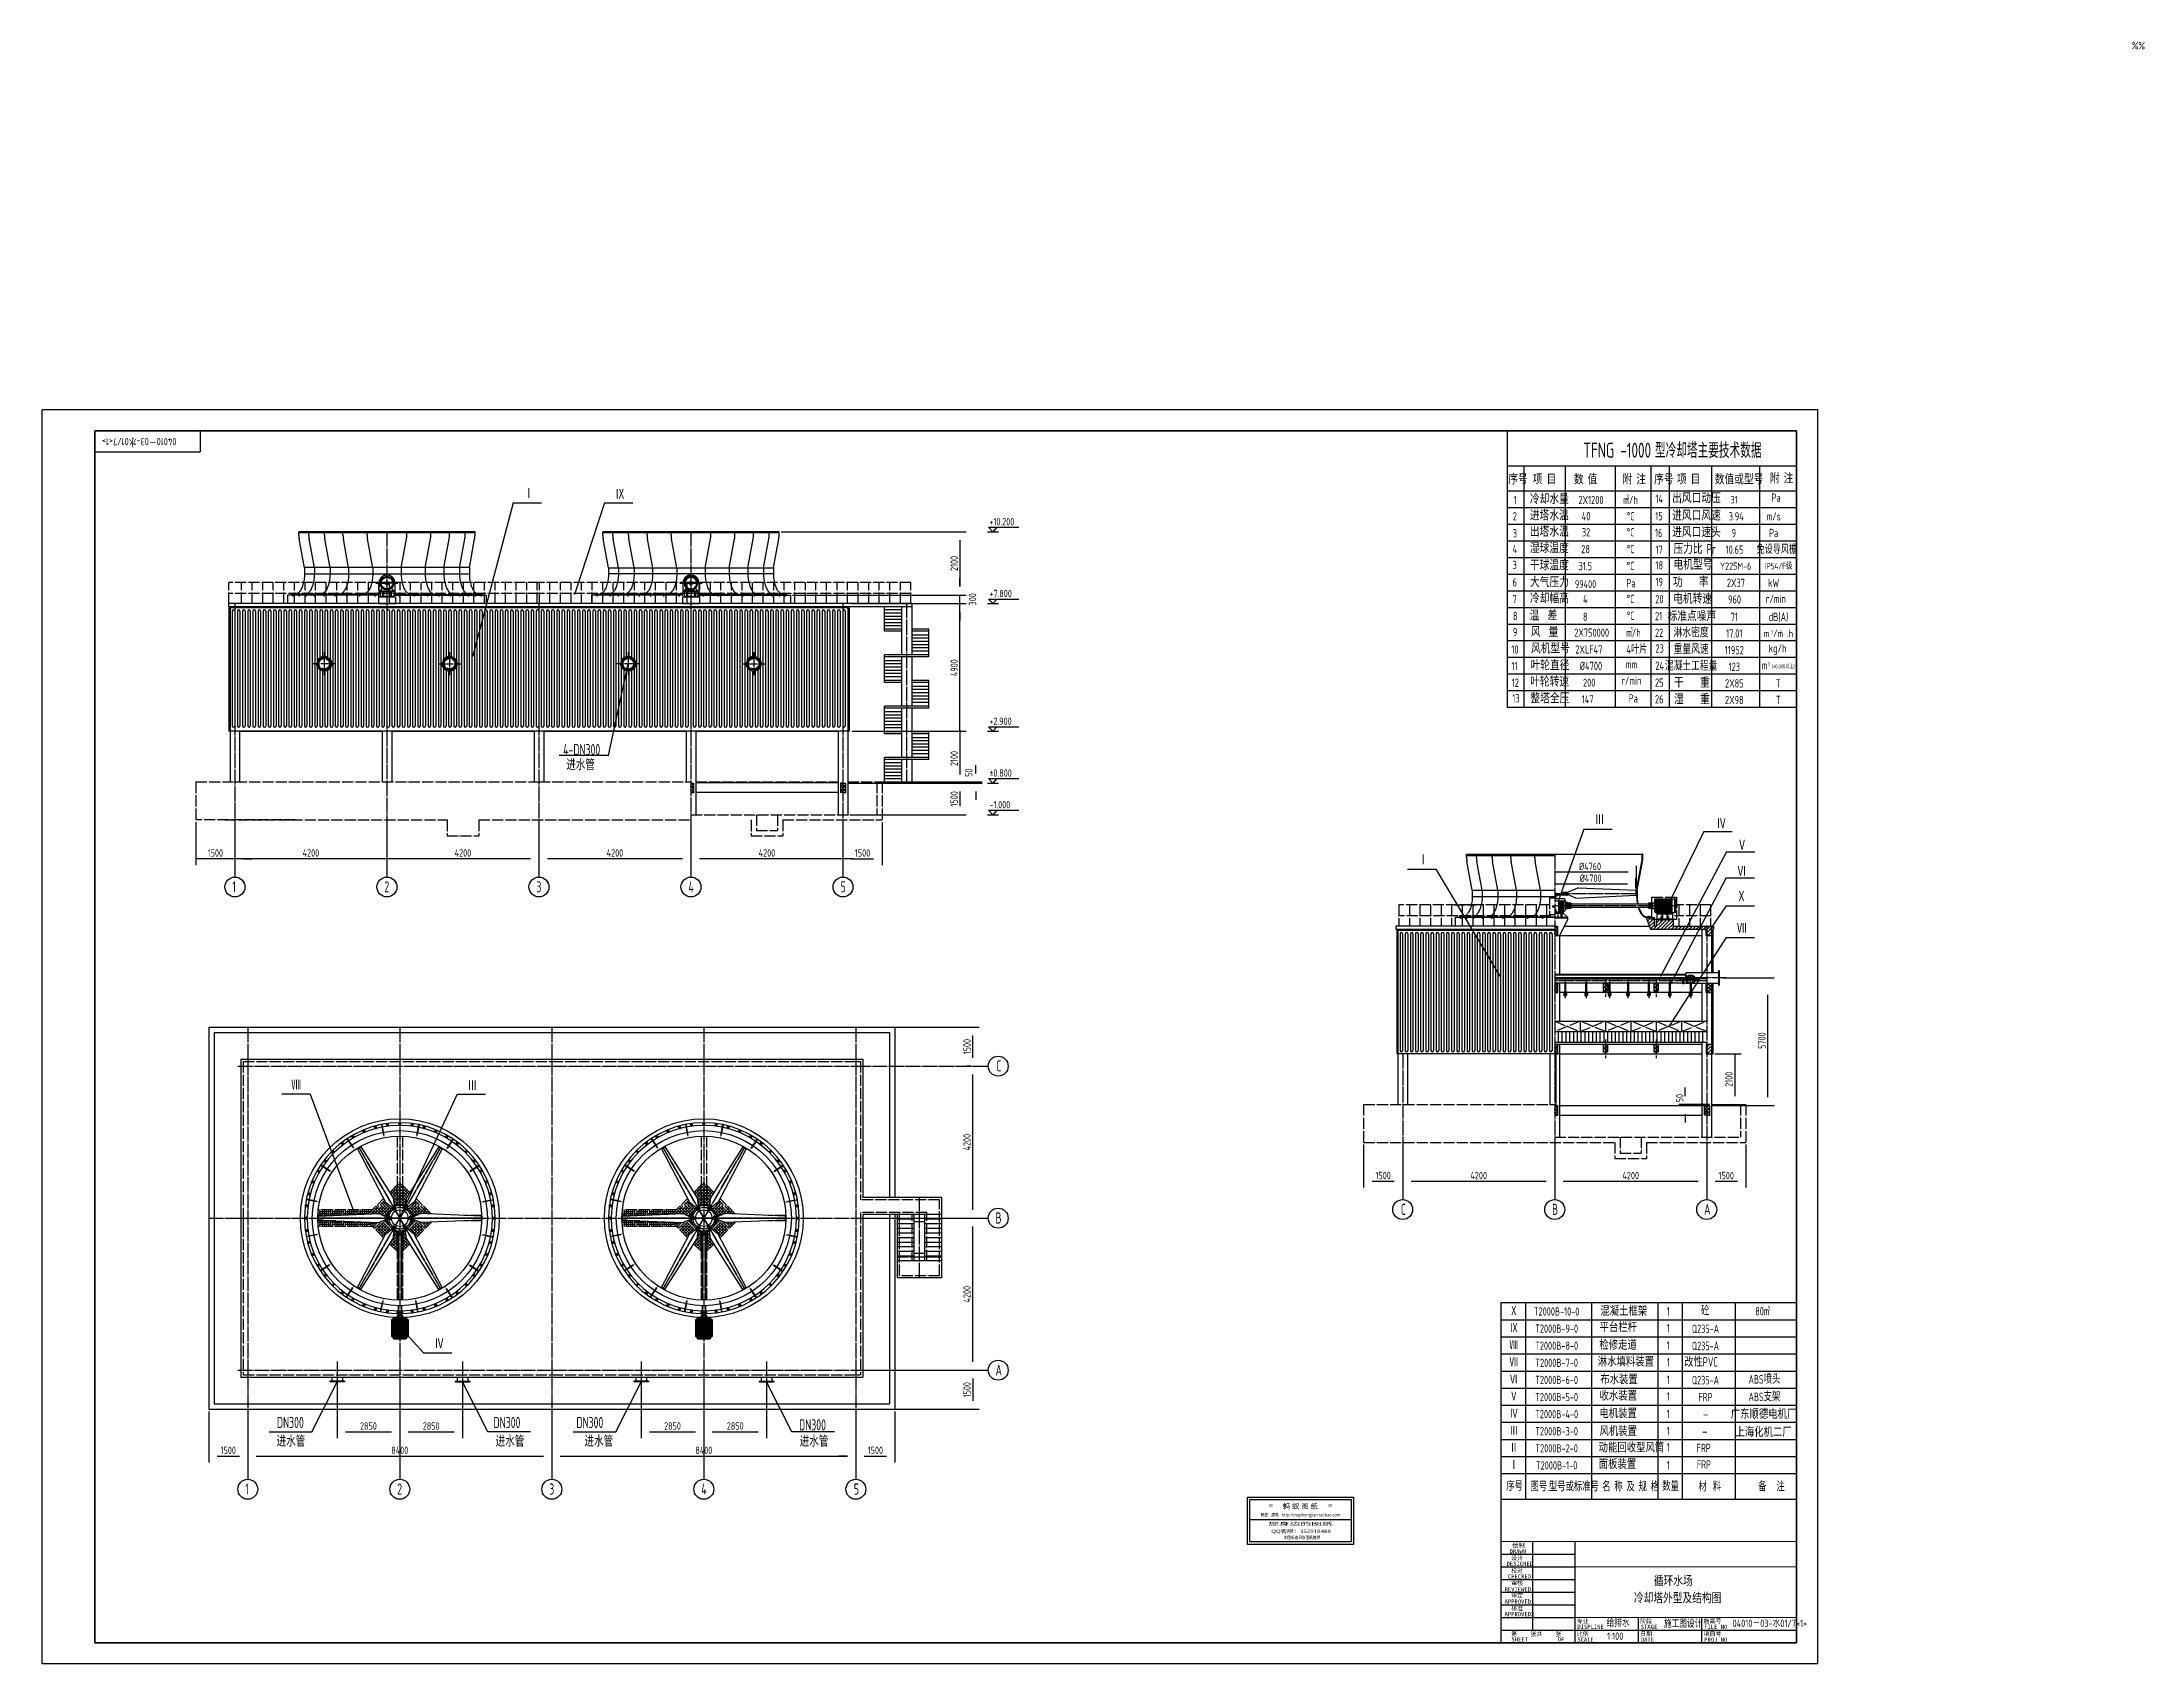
# Model space of a CAD drawing. Extents: x -1000 to 98460, y -3573 to 73239.
import ezdxf
from ezdxf.enums import TextEntityAlignment as Align

# ---------------------------------------------------------------- set-up
doc = ezdxf.new("R2010")
doc.units = 0
doc.header["$LTSCALE"] = 35
for name, pattern in [('CENTER', [2, 1.25, -0.25, 0.25, -0.25]), ('S', [18, 15, -1, 0, -1, 0, -1]), ('Z', [22.5, 20, -1, 0.5, -1])]:
    doc.linetypes.add(name, pattern=pattern)
doc.layers.get('0').update_dxf_attribs({"linetype": 'CONTINUOUS'})
for name, color, linetype in [('1轮廓实线层', 7, 'CONTINUOUS'), ('2', 2, 'CONTINUOUS'), ('4', 1, 'Z'), ('5', 4, 'S'), ('6', 3, 'CONTINUOUS'), ('LAYER1', 211, 'CONTINUOUS')]:
    doc.layers.add(name, color=color, linetype=linetype)
doc.styles.add('1234567890', font='')
doc.styles.add('163', font='msyh.ttf', dxfattribs={"width": 0.99})
doc.styles.add('CXF', font='ascii.shx', dxfattribs={"width": 0.75, "bigfont": 'hz.shx'})
doc.styles.add('HZ', font='ascii.shx', dxfattribs={"width": 0.75, "bigfont": 'hz.shx'})
doc.styles.add('SIMPLEX', font='ascii.shx', dxfattribs={"width": 0.75, "bigfont": 'hz.shx'})
doc.styles.get("Standard").update_dxf_attribs({"font": 'ascii.shx', "width": 0.75, "bigfont": 'hz.shx'})
doc.styles.get('1234567890').set_extended_font_data('FangSong_GB2312')
pattern_1 = [(45, (-30214.14, -19588.64), (-84.1899, 84.1899), []), (45, (-30129.95, -19588.64), (-84.1899, 84.1899), [0, -119.0625])]

msp = doc.modelspace()

# ---------------------------------------------------------------- texts
at = {"style": 'HZ', "width": 0.75}
for s, p in [('序号', (68446, 52289)), ('附 注', (73859, 52287)), ('序号', (75355, 52289)), ('附 注', (80836, 52334))]:
    msp.add_text(s, height=472.5, dxfattribs=at).set_placement(p)
for s, p in [('项 目', (70164, 52294)), ('数 值', (72110, 52285)), ('项 目', (76986, 52294)), ('数值或型号', (79376, 52292))]:
    msp.add_text(s, height=472.5, dxfattribs=at).set_placement(p, align=Align.CENTER)
at = {"color": 0, "style": 'HZ', "width": 0.75}
for s, height, p in [('1', 394, (68702, 51344)), ('冷却水量', 472.5, (69469, 51359)), ('2X1200', 393.7, (71771, 51355)), ('m/h', 393.7, (73892, 51354)), ('3', 236, (74026, 51570)), ('14', 393.7, (75416, 51410)), ('出风口动压', 472.5, (76207, 51399)), ('Pa', 393.7, (80907, 51465)), ('2', 394, (68659, 50581)), ('进塔水温', 472.5, (69469, 50580)), ('15', 393.7, (75409, 50591)), ('进风口风速', 472.5, (76207, 50576)), ('3', 394, (68659, 49777)), ('出塔水温', 472.5, (69469, 49815)), ('16', 393.7, (75395, 49792)), ('进风口速头', 472.5, (76207, 49789)), ('4', 394, (68648, 49031)), ('湿球温度', 472.5, (69469, 49035)), ('干球温度', 472.5, (69469, 48222)), ('17', 393.7, (75416, 49000)), ('压力比 Pr', 472.5, (76270, 48998)), ('电机型号', 472.5, (76270, 48249)), ('3', 394, (68648, 48274)), ('6', 394, (68648, 47456)), ('大气压力', 472.5, (69473, 47419)), ('99400', 367.5, (71601, 47386)), ('Pa', 393.7, (74039, 47414)), ('18', 393.7, (75416, 48260)), ('19', 393.7, (75416, 47472)), ('功    率', 472.5, (76244, 47426)), ('7', 394, (68648, 46660)), ('冷却幅高', 472.5, (69473, 46654)), ('20', 393.7, (75409, 46653)), ('电机转速', 472.5, (76255, 46636)), ('r/min', 393.7, (80648, 46676)), ('8', 394, (68669, 45862)), ('温  差', 472.5, (69460, 45841)), ('21', 393.7, (75395, 45855)), ('9', 394, (68666, 45095)), ('风  量', 472.5, (69511, 45066)), ('风机型号', 472.5, (69522, 44284)), ('3', 210, (74220, 45329)), ('22', 393.7, (75395, 45067)), ('10', 393.7, (68593, 44275)), ('11', 393.7, (68598, 43491)), ('叶轮直径', 472.5, (69501, 43484)), ('2XLF47', 393.7, (71621, 44276)), ('%%c4700', 393.7, (71833, 43496)), ('mm', 393.7, (74015, 43575)), ('4叶片', 393.7, (74046, 44276)), ('24', 393.7, (75409, 43503)), ('23', 393.7, (75416, 44322)), ('12', 393.7, (68611, 42700)), ('叶轮转速', 472.5, (69483, 42709)), ('200', 374.1, (71987, 42714)), ('r/min', 393.7, (73801, 42802)), ('25', 393.7, (75395, 42705)), ('13', 393.7, (68637, 41960)), ('整塔全压', 472.5, (69494, 41922)), ('147', 374.1, (71926, 41927)), ('Pa', 393.7, (74141, 41961)), ('26', 393.7, (75395, 41917))]:
    msp.add_text(s, height=height, dxfattribs=at).set_placement(p)
for s, height, p in [('31', 346.5, (79141, 51394)), ('40', 393.7, (72132, 50586)), ('%%DC', 393.7, (74241, 50586)), ('3.94', 393.7, (79243, 50579)), ('m/s', 393.7, (81016, 50579)), ('32', 393.7, (72132, 49825)), ('%%DC', 393.7, (74241, 49825)), ('9', 394, (79131, 49791)), ('Pa', 393.7, (81016, 49792)), ('28', 393.7, (72108, 49030)), ('%%DC', 393.7, (74241, 49027)), ('10.65', 393.7, (79160, 49004)), ('免设导风檐', 393.7, (81164, 49004)), ('31.5', 393.7, (72094, 48225)), ('%%DC', 393.7, (74241, 48230)), ('Y225M-6', 346.5, (79212, 48244)), ('2X37', 393.7, (79227, 47429)), ('IP54/F级', 311.8, (81245, 48262)), ('kW', 393.7, (81016, 47429)), ('4', 394, (72094, 46661)), ('%%DC', 393.7, (74241, 46668)), ('960', 393.7, (79160, 46641)), ('8', 394, (72094, 45827)), ('%%DC', 393.7, (74241, 45871)), ('标准点噪声', 472.5, (77143, 45811)), ('71', 393.7, (79151, 45819)), ('dB(A)', 393.7, (81245, 45819)), ('2X750000', 393.7, (72395, 45071)), ('m/h', 393.7, (74374, 45071)), ('淋水密度', 425.2, (77106, 45049)), ('17.01', 393.7, (79151, 45032)), ('m /m .h', 354.4, (81241, 45054)), ('混凝土工程量', 425.2, (77106, 43474)), ('重量风速', 425.2, (77106, 44262)), ('11952', 393.7, (79151, 44244)), ('123', 393.7, (79151, 43457)), ('m ', 393.7, (80681, 43524)), ('kg/h', 393.7, (81201, 44328)), ('(±0.000以上)', 196.9, (81467, 43572)), ('干    重', 472.5, (77143, 42661)), ('2X85', 393.7, (79151, 42669)), ('T', 394, (81231, 42669)), ('湿    重', 472.5, (77143, 41874)), ('2X98', 393.7, (79151, 41882)), ('T', 394, (81231, 41882))]:
    msp.add_text(s, height=height, dxfattribs=at).set_placement(p, align=Align.CENTER)
at = {"style": '1234567890'}
for s, height, p in [('绘制', 220, (68634, 1933)), ('DESIGNED', 200, (68366, 1074)), ('DRAWN', 200, (68506, 1655)), ('设计', 200, (68585, 1351)), ('REVIEWED', 200, (68271, -137)), ('CHECKED', 200, (68430, 472)), ('校对', 200, (68585, 748)), ('审核', 200, (68585, 156)), ('APPROVED1', 200, (68271, -718)), ('核准', 200, (68585, -1038)), ('审定', 200, (68585, -435)), ('APPROVED2', 200, (68271, -1310)), ('专业', 200, (71690, -1641)), ('DISPLINE', 200, (71716, -1912)), ('阶段', 200, (74694, -1641)), ('STAGE ', 200, (74721, -1912)), ('档案号', 200, (77699, -1641)), ('FILE NO', 200, (77725, -1912)), ('第    张共    张', 200, (68585, -2252)), ('SHEET         OF', 200, (68595, -2506)), ('比例', 200, (71690, -2248)), ('SCALE', 200, (71716, -2519)), ('DATE', 200, (74721, -2519)), ('日期', 200, (74694, -2248)), ('项目号', 200, (77699, -2248)), ('PROJ NO', 200, (77725, -2519))]:
    msp.add_text(s, height=height, dxfattribs=at).set_placement(p)
at = {"layer": '4', "color": 1, "style": 'HZ', "width": 0.75}
msp.add_text('TFNG -1000', height=708.7, dxfattribs=at).set_placement((75211, 53554), align=Align.RIGHT)
msp.add_text('型冷却塔主要技术数据', height=708.7, dxfattribs=at).set_placement((75392, 53542))
at = {"layer": '6', "color": 3, "style": 'CXF', "width": 0.75}
for s, height, p in [('%%', 350, (97976, 72889)), ('Ⅰ', 525, (21826, 51602)), ('Ⅸ', 525, (26147, 51567)), ('+10.200', 350, (43872, 50348)), ('+7.800', 350, (43872, 46948)), ('+2.900', 350, (43872, 40898)), ('4-DN300', 525, (23685, 39468)), ('进水管', 525, (23829, 38753)), ('±0.800', 350, (43872, 38448)), ('-1.000', 350, (43872, 36948)), ('Ⅲ', 525, (72544, 36148)), ('Ⅳ', 525, (78311, 35966)), ('Ⅴ', 525, (79293, 34948)), ('Ⅰ', 525, (64193, 34253)), ('%%c4760', 350, (71798, 34022)), ('%%c4700', 350, (71832, 33466)), ('Ⅵ', 525, (79280, 33712)), ('1', 525, (8015, 32971)), ('2', 525, (15215, 32971)), ('3', 525, (22415, 32971)), ('4', 525, (29615, 32971)), ('5', 525, (36822, 32971)), ('Ⅹ', 525, (79263, 32516)), ('Ⅶ', 525, (79280, 31008)), ('C', 525, (44199, 24487)), ('Ⅷ', 525, (10819, 23583)), ('Ⅲ', 525, (19157, 23562)), ('C', 525, (63357, 17696)), ('B', 525, (70521, 17696)), ('A', 525, (77721, 17696)), ('B', 525, (44163, 17287)), ('Ⅳ', 525, (17584, 11342)), ('A', 525, (44163, 10087)), ('DN300', 525, (10127, 7602)), ('DN300', 525, (20384, 7602)), ('DN300', 525, (24310, 7602)), ('DN300', 525, (34857, 7493)), ('进水管', 525, (10111, 6717)), ('进水管', 525, (20486, 6717)), ('进水管', 525, (24692, 6717)), ('进水管', 525, (34886, 6717)), ('1', 525, (8625, 4450)), ('2', 525, (15825, 4450)), ('3', 525, (23025, 4450)), ('4', 525, (30225, 4450)), ('5', 525, (37447, 4450))]:
    msp.add_text(s, height=height, dxfattribs=at).set_placement(p)
at = {"layer": '6', "color": 0, "width": 0.75}
for s, height, style, p in [('3', 156, 'CXF', (80901, 45238)), ('2', 156, 'CXF', (81310, 45238)), ('3', 175, 'CXF', (80742, 43708)), ('序号', 405, 'SIMPLEX', (68350, 4632)), ('图号.型号或标准号', 405, 'SIMPLEX', (69498, 4611)), ('名 称 及 规 格', 405, 'SIMPLEX', (72896, 4611)), ('数量', 405, 'SIMPLEX', (75739, 4632)), ('材  ', 405, 'SIMPLEX', (77452, 4611)), ('料', 405, 'SIMPLEX', (78135, 4611)), ('备', 405, 'SIMPLEX', (80283, 4611)), ('注', 405, 'SIMPLEX', (81143, 4611))]:
    msp.add_text(s, height=height, dxfattribs=dict(at, style=style)).set_placement(p)
for s, height, p in [('Ⅹ', 405, (68707, 12919)), ('T2000B-10-0', 388.8, (70736, 12926)), ('1', 405, (76024, 12923)), ('砼', 405, (77768, 12945)), ('80m', 405, (80481, 12931)), ('3', 202, (80787, 13173)), ('Ⅸ', 405, (68707, 12109)), ('T2000B-9-0', 388.8, (70736, 12116)), ('1', 405, (76021, 12131)), ('Q235-A', 405, (77785, 12097)), ('Ⅷ', 405, (68707, 11299)), ('T2000B-8-0', 388.8, (70736, 11306)), ('1', 405, (76021, 11303)), ('改性PVC', 455.6, (77572, 10504)), ('Q235-A', 405, (77785, 11287)), ('Ⅶ', 405, (68707, 10489)), ('Ⅵ', 405, (68707, 9679)), ('T2000B-6-0', 388.8, (70736, 9686)), ('T2000B-7-0', 388.8, (70736, 10496)), ('1', 405, (76024, 9683)), ('1', 405, (76033, 10509)), ('Q235-A', 405, (77785, 9667)), ('ABS喷头', 405, (80578, 9705)), ('Ⅴ', 405, (68707, 8869)), ('T2000B-5-0', 388.8, (70736, 8876)), ('1', 405, (76021, 8891)), ('FRP', 405, (77785, 8857)), ('ABS支架', 405, (80578, 8874)), ('Ⅳ', 405, (68707, 8059)), ('T2000B-4-0', 388.8, (70736, 8066)), ('1', 405, (76021, 8063)), ('—', 405, (77802, 8060)), ('广东顺德电机厂', 455.6, (80538, 8036)), ('Ⅲ', 405, (68707, 7249)), ('T2000B-3-0', 388.8, (70736, 7256)), ('1', 405, (76021, 7253)), ('—', 405, (77751, 7245)), ('上海化机二厂', 455.6, (80538, 7181)), ('Ⅱ', 405, (68707, 6439)), ('Ⅰ', 405, (68707, 5629)), ('T2000B-2-0', 388.8, (70736, 6446)), ('T2000B-1-0', 388.8, (70736, 5636)), ('1', 405, (76021, 6486)), ('1', 405, (76021, 5629)), ('FRP', 405, (77701, 6451)), ('FRP', 405, (77711, 5670))]:
    msp.add_text(s, height=height, dxfattribs=at).set_placement(p, align=Align.CENTER)
for s, p in [('混凝土框架', (72804, 12913)), ('平台栏杆', (72768, 12143)), ('淋水填料装置', (72683, 10515)), ('检修走道', (72758, 11306)), ('布水装置', (72804, 9673)), ('收水装置', (72768, 8903)), ('电机装置', (72758, 8066)), ('风机装置', (72764, 7226)), ('动能回收型风筒', (72723, 6447)), ('面板装置', (72727, 5663))]:
    msp.add_text(s, height=455.6, dxfattribs=at).set_placement(p)
at = {"layer": '6', "color": 3, "char_height": 350, "attachment_point": 5, "rotation": 90, "style": 'CXF'}
for s, insert in [('2100', (42201, 48547)), ('300', (43071, 46847)), ('4900', (42201, 43609)), ('2100', (42201, 39308)), ('\\A1;50', (42891, 38633)), ('\\A1;1500', (42201, 37397)), ('\\A1;1500', (42810, 25665)), ('5700', (80457, 25947)), ('2100', (78899, 24117)), ('\\A1;50', (76560, 23224)), ('\\A1;4200', (42810, 21140)), ('\\A1;4200', (42810, 13940)), ('\\A1;1500', (42810, 9415))]:
    msp.add_mtext(s, dxfattribs=dict(at, insert=insert))
at = {"layer": '6', "color": 3, "char_height": 350, "attachment_point": 5, "style": 'CXF'}
for s, insert in [('\\A1;1500', (7211, 34835)), ('\\A1;4200', (11736, 34835)), ('\\A1;4200', (18936, 34835)), ('\\A1;4200', (26136, 34835)), ('\\A1;4200', (33336, 34835)), ('\\A1;1500', (37861, 34835)), ('\\A1;1500', (62520, 19560)), ('\\A1;4200', (67045, 19560)), ('\\A1;4200', (74245, 19560)), ('\\A1;1500', (78770, 19560)), ('2850', (14461, 7698)), ('2850', (17431, 7698)), ('2850', (28861, 7698)), ('2850', (31831, 7698)), ('\\A1;1500', (7821, 6547)), ('\\A1;8400', (15946, 6547)), ('\\A1;8400', (30346, 6547)), ('\\A1;1500', (38471, 6547))]:
    msp.add_mtext(s, dxfattribs=dict(at, insert=insert))
at = {"layer": 'LAYER1', "color": 0, "linetype": 'CENTER', "style": 'HZ', "width": 0.8}
msp.add_text('04010－03-水01/7<1>', height=350, rotation=180, dxfattribs=at).set_placement((5370, 54493))
at = {"layer": 'LAYER1', "color": 0, "linetype": 'Continuous', "style": 'HZ', "width": 0.8}
for s, p in [('循环水场   ', (75344, 113)), ('冷却塔外型及结构图', (74397, -698))]:
    msp.add_text(s, height=500, dxfattribs=at).set_placement(p)
at = {"layer": 'LAYER1', "color": 0, "linetype": 'CENTER', "style": 'HZ', "width": 0.8}
for s, p in [('给排水', (73103, -1813)), ('施工图设计', (75817, -1851)), ('04010－03-水01/7<1>', (79068, -1822)), ('1:100', (73130, -2431))]:
    msp.add_text(s, height=350, dxfattribs=at).set_placement(p)

# ---------------------------------------------------------------- blocks, each defined once
blk = doc.blocks.new('ARROW')
at = {"layer": '6'}
blk.add_lwpolyline([(0, 0, 0, 0.2, 0), (-1, 0, 0, 0, 0), (-2, 0, 0, 0, 0)], format="xyseb", dxfattribs=at)
blk = doc.blocks.new('A$C2504588C')
at = {"color": 7}
for p, q in [((0, 0), (0, 2248)), ((0, 2248), (5033, 2248)), ((119, 119), (119, 2129)), ((119, 2129), (4914, 2129)), ((4914, 2129), (4914, 119)), ((5033, 2248), (5033, 0)), ((121, 1188), (4911, 1188)), ((5033, 0), (0, 0)), ((4914, 119), (119, 119))]:
    blk.add_line(p, q, dxfattribs=at)
at = {"color": 1, "style": '163'}
for s, width, p, p2 in [('蚂蚁 · 建筑   http://mayikongjian.taobao.com', 0.896617, (641, 1331), (4408, 1331)), ('本图纸由蚂蚁图纸提供', 0.865726, (1726, 256), (3443, 256))]:
    blk.add_text(s, height=150, dxfattribs=dict(at, width=width)).set_placement(p, p2, align=Align.FIT)
at = {"color": 3, "style": '163'}
for s, width, p, p2 in [('      您身边的图纸', 2.477084, (223, 906), (4043, 906)), ('QQ客服：352918488', 1.437214, (1132, 552), (3956, 552))]:
    blk.add_text(s, height=150, dxfattribs=dict(at, width=width)).set_placement(p, p2, align=Align.FIT)
blk.add_text('=', height=300, dxfattribs=at).set_placement((1004, 1678))
blk.add_text('蚂 蚁 图 纸', height=250, dxfattribs=at).set_placement((2513, 1813), align=Align.MIDDLE_CENTER)
at = {"color": 3, "style": '163', "text_generation_flag": 2}
blk.add_text('=', height=300, dxfattribs=at).set_placement((4029, 1678))

# ---------------------------------------------------------------- hatches: boundary and pattern name
at = {"layer": '6'}
h = msp.add_hatch(dxfattribs=at)
h.set_pattern_fill('SACNCR', color=256, scale=50, style=0)
h.set_pattern_definition([(45, (-71123.25, -7213.7), (-84.1899, 84.1899), []), (45, (-71039.06, -7213.7), (-84.1899, 84.1899), [0, -119.0625])])
h.paths.add_polyline_path([(29861, 38147), (29736, 38147), (29736, 37697), (29861, 37697)])
h = msp.add_hatch(dxfattribs=at)
h.set_pattern_fill('SACNCR', color=256, scale=50, style=0)
h.set_pattern_definition([(45, (-71123.25, -4313.7), (-84.1899, 84.1899), []), (45, (-71039.06, -4313.7), (-84.1899, 84.1899), [0, -119.0625])])
h.paths.add_polyline_path([(36936, 38147), (36811, 38147), (36811, 37697), (36936, 37697)])
h.paths.add_polyline_path([(37061, 38147), (36936, 38147), (36936, 37697), (37061, 37697)])
h = msp.add_hatch(color=256, dxfattribs=at)
edge = h.paths.add_edge_path()
edge.add_arc((73792, 34613), 1025, 349.56655, 360)
edge.add_line((74817, 34613), (74817, 34772))
edge.add_line((74817, 34772), (74792, 34772))
edge.add_line((74792, 34772), (74792, 34613))
edge.add_arc((73792, 34613), 1000, 349.56655, 360, ccw=False)
edge.add_line((74775, 34432), (74525, 33072))
edge.add_line((74525, 33072), (74525, 33022))
edge.add_line((74525, 33022), (74525, 32772))
edge.add_ellipse((75035, 32772), major_axis=(0, -1000), ratio=0.51, start_angle=270, end_angle=290.33448)
edge.add_line((74557, 32425), (74582, 32425))
edge.add_spline(control_points=[(74582, 32425), (74581, 32430), (74580, 32436), (74571, 32484), (74565, 32527), (74556, 32614), (74553, 32659), (74550, 32726), (74550, 32749), (74550, 32772)], knot_values=[4.712389, 4.712389, 4.712389, 4.712389, 4.731372, 4.731372, 4.866985, 4.866985, 5.002598, 5.002598, 5.072323, 5.072323, 5.072323, 5.072323], degree=3, periodic=0)
edge.add_line((74550, 32772), (74550, 33070))
edge.add_line((74550, 33070), (74800, 34428))
h = msp.add_hatch(color=256, dxfattribs=at)
edge = h.paths.add_edge_path()
edge.add_spline(control_points=[(75035, 31797), (75031, 31797), (75028, 31797), (75007, 31798), (74990, 31801), (74956, 31810), (74939, 31816), (74905, 31833), (74889, 31843), (74856, 31867), (74839, 31881), (74807, 31912), (74792, 31930), (74761, 31969), (74747, 31990), (74715, 32040), (74699, 32070), (74668, 32135), (74654, 32170), (74635, 32222), (74630, 32239), (74625, 32256)], knot_values=[5.263911, 5.263911, 5.263911, 5.263911, 5.287996, 5.287996, 5.398547, 5.398547, 5.509099, 5.509099, 5.61965, 5.61965, 5.730201, 5.730201, 5.840753, 5.840753, 5.951304, 5.951304, 6.086917, 6.086917, 6.22253, 6.22253, 6.283185, 6.283185, 6.283185, 6.283185], degree=3, periodic=0)
edge.add_line((74625, 32256), (74598, 32256))
edge.add_ellipse((75035, 32772), major_axis=(0, -1000), ratio=0.51, start_angle=301.09777, end_angle=360)
edge.add_line((75035, 31772), (75101, 31772))
edge.add_line((75101, 31772), (75101, 31797))
edge.add_line((75101, 31797), (75035, 31797))
h = msp.add_hatch(dxfattribs=at)
h.set_pattern_fill('SACNCR', color=256, scale=50, style=0)
h.set_pattern_definition([(45, (-30214.14, -13988.64), (-84.1899, 84.1899), []), (45, (-30129.95, -13988.64), (-84.1899, 84.1899), [0, -119.0625])])
h.paths.add_polyline_path([(70770, 31372), (70645, 31372), (70645, 30922), (70770, 30922)])
for points in [[(75163, 31797), (75101, 31797), (75101, 31772), (75163, 31772)], [(78120, 31172), (78070, 31172), (78070, 31167), (78115, 31167), (78115, 31097), (78070, 31097), (78070, 31092), (78120, 31092)], [(78130, 31172), (78120, 31172), (78120, 29826), (78130, 29842)], [(78130, 29842), (78120, 29826), (78120, 29172), (78130, 29172)], [(78120, 29420), (78070, 29420), (78070, 29415), (78115, 29415), (78115, 29345), (78070, 29345), (78070, 29340), (78120, 29340)], [(78120, 28121), (78070, 28121), (78070, 28116), (78115, 28116), (78115, 28046), (78070, 28046), (78070, 28041), (78120, 28041)], [(78130, 28672), (78120, 28672), (78120, 28241), (78130, 28241)], [(78130, 28272), (78120, 28272), (78120, 26109), (78130, 26109)], [(78120, 27149), (78070, 27149), (78070, 27144), (78115, 27144), (78115, 27074), (78070, 27074), (78070, 27069), (78120, 27069)], [(78130, 25720), (78120, 25720), (78120, 25402), (78070, 25402), (78070, 25397), (78115, 25397), (78115, 25327), (78070, 25327), (78070, 25322), (78120, 25322), (78130, 25322)], [(78120, 25402), (78070, 25402), (78070, 25397), (78115, 25397), (78115, 25327), (78070, 25327), (78070, 25322), (78120, 25322)]]:
    msp.add_hatch(color=256, dxfattribs=at).paths.add_polyline_path(points)
h = msp.add_hatch(dxfattribs=at)
h.set_pattern_fill('SACNCR', color=256, scale=50, style=0)
h.set_pattern_definition([(45, (-30214.14, -16688.64), (-84.1899, 84.1899), []), (45, (-30129.95, -16688.64), (-84.1899, 84.1899), [0, -119.0625])])
h.paths.add_polyline_path([(70770, 28672), (70645, 28672), (70645, 28222), (70770, 28222)])
h = msp.add_hatch(dxfattribs=at)
h.set_pattern_fill('SACNCR', color=256, scale=50, style=0)
h.set_pattern_definition([(45, (-32614.14, -16688.64), (-84.1899, 84.1899), []), (45, (-32529.95, -16688.64), (-84.1899, 84.1899), [0, -119.0625])])
h.paths.add_polyline_path([(73045, 28672), (72945, 28672), (72945, 28312), (73045, 28312)])
h.paths.add_polyline_path([(73145, 28672), (73045, 28672), (73045, 28312), (73145, 28312)])
h = msp.add_hatch(dxfattribs=at)
h.set_pattern_fill('SACNCR', color=256, scale=50, style=0)
h.set_pattern_definition([(45, (-30214.14, -16688.64), (-84.1899, 84.1899), []), (45, (-30129.95, -16688.64), (-84.1899, 84.1899), [0, -119.0625])])
h.paths.add_polyline_path([(75445, 28672), (75345, 28672), (75345, 28312), (75445, 28312)])
h.paths.add_polyline_path([(75445, 28312), (75545, 28312), (75545, 28672), (75445, 28672)])
h = msp.add_hatch(dxfattribs=at)
h.set_pattern_fill('SACNCR', color=256, scale=50, style=0)
h.set_pattern_definition([(45, (-30114.14, -17138.64), (-84.1899, 84.1899), []), (45, (-30029.95, -17138.64), (-84.1899, 84.1899), [0, -119.0625])])
h.paths.add_polyline_path([(78070, 28672), (77945, 28672), (77945, 28222), (78070, 28222)])
h.paths.add_polyline_path([(77945, 28672), (77820, 28672), (77820, 28222), (77945, 28222)])
h = msp.add_hatch(dxfattribs=at)
h.set_pattern_fill('SACNCR', color=256, scale=50, style=0)
h.set_pattern_definition(pattern_1)
h.paths.add_polyline_path([(70770, 25772), (70645, 25772), (70645, 25322), (70770, 25322)])
h = msp.add_hatch(dxfattribs=at)
h.set_pattern_fill('SACNCR', color=256, scale=50, style=0)
h.set_pattern_definition([(45, (3439.03, -33723.71), (-84.1899, 84.1899), []), (45, (3523.22, -33723.71), (-84.1899, 84.1899), [0, -119.0625])])
h.paths.add_polyline_path([(70705, 25322), (70645, 25322), (70645, 22872), (70705, 22872)])
h = msp.add_hatch(dxfattribs=at)
h.set_pattern_fill('SACNCR', color=256, scale=50, style=0)
h.set_pattern_definition([(45, (-32614.14, -19588.64), (-84.1899, 84.1899), []), (45, (-32529.95, -19588.64), (-84.1899, 84.1899), [0, -119.0625])])
h.paths.add_polyline_path([(73045, 25772), (72945, 25772), (72945, 25412), (73045, 25412)])
h.paths.add_polyline_path([(73145, 25772), (73045, 25772), (73045, 25412), (73145, 25412)])
h = msp.add_hatch(dxfattribs=at)
h.set_pattern_fill('SACNCR', color=256, scale=50, style=0)
h.set_pattern_definition(pattern_1)
h.paths.add_polyline_path([(75445, 25772), (75345, 25772), (75345, 25412), (75445, 25412)])
h.paths.add_polyline_path([(75445, 25412), (75545, 25412), (75545, 25772), (75445, 25772)])
h = msp.add_hatch(dxfattribs=at)
h.set_pattern_fill('SACNCR', color=256, scale=50, style=0)
h.set_pattern_definition([(45, (3439.03, -34123.71), (-84.1899, 84.1899), []), (45, (3523.22, -34123.71), (-84.1899, 84.1899), [0, -119.0625])])
h.paths.add_polyline_path([(78130, 25720), (78120, 25720), (78120, 25402), (78070, 25402), (78070, 25397), (78115, 25397), (78115, 25327), (78070, 25327), (78070, 25322), (78120, 25322), (78130, 25322)])
h = msp.add_hatch(dxfattribs=at)
h.set_pattern_fill('SACNCR', color=256, scale=50, style=0)
h.set_pattern_definition([(45, (-30214.14, -22488.64), (-84.1899, 84.1899), []), (45, (-30129.95, -22488.64), (-84.1899, 84.1899), [0, -119.0625])])
h.paths.add_polyline_path([(70770, 22872), (70645, 22872), (70645, 22422), (70770, 22422)])
h = msp.add_hatch(dxfattribs=at)
h.set_pattern_fill('SACNCR', color=256, scale=50, style=0)
h.set_pattern_definition(pattern_1)
h.paths.add_polyline_path([(77845, 22872), (77720, 22872), (77720, 22422), (77845, 22422)])
h.paths.add_polyline_path([(77970, 22872), (77845, 22872), (77845, 22422), (77970, 22422)])

# ---------------------------------------------------------------- linework, layer by layer
for p, q in [((83100, 55827), (-1000, 55827)), ((-1000, -3573), (-1000, 55827)), ((82100, 54827), (1500, 54827)), ((68100, 4227), (82100, 4227)), ((68100, 1627), (71600, 1627)), ((68100, 1027), (71600, 1027)), ((68100, 427), (71600, 427)), ((68100, -173), (71600, -173)), ((68100, -773), (71600, -773)), ((68100, -1373), (71600, -1373))]:
    msp.add_line(p, q)
at = {"color": 3}
for p, q in [((69192, 41739), (69192, 53153)), ((71161, 41739), (71161, 53153)), ((73530, 41739), (73530, 53153)), ((75217, 41739), (75217, 53153)), ((76083, 41739), (76083, 53153)), ((78092, 41739), (78092, 53153)), ((80359, 41739), (80359, 53153)), ((68387, 51189), (82100, 51189)), ((68387, 50402), (82100, 50402)), ((68387, 49614), (82100, 49614)), ((68387, 48827), (82100, 48827)), ((68387, 48039), (82100, 48039)), ((68387, 47252), (82100, 47252)), ((68387, 46464), (82100, 46464)), ((68387, 44889), (82100, 44889)), ((68387, 44102), (82100, 44102)), ((68387, 43314), (82100, 43314)), ((68387, 42527), (82100, 42527))]:
    msp.add_line(p, q, dxfattribs=at)
for points in [[(83100, -3573), (83100, 55827)], [(83100, -3573), (-1000, -3573)]]:
    msp.add_lwpolyline(points)
for points in [[(1500, -2573, 70, 70, 0), (1500, 54827, 70, 70, 0)], [(6500, 53827, 70, 70, 0), (6500, 54827, 70, 70, 0)], [(82100, -2573, 70, 70, 0), (82100, 54827, 70, 70, 0)], [(82100, -2573, 70, 70, 0), (1500, -2573, 70, 70, 0)]]:
    msp.add_lwpolyline(points, format="xyseb")
for points, const_width in [([(1500, 54827), (82100, 54827)], 70), ([(82100, 4227), (68100, 4227), (68100, -2573)], 60), ([(68100, 2227), (82100, 2227)], 60), ([(69600, 2227), (69600, -1973)], 60), ([(71600, 2227), (71600, -2573)], 60), ([(71600, 1027), (82100, 1027)], 60), ([(68100, -1973), (82100, -1973)], 60), ([(71600, -1373), (82100, -1373)], 60), ([(74600, -1373), (74600, -2573)], 60), ([(77600, -1373), (77600, -2573)], 60)]:
    msp.add_lwpolyline(points, dxfattribs=dict(const_width=const_width))
at = {"linetype": 'Continuous', "const_width": 70}
msp.add_lwpolyline([(6500, 53827), (1500, 53827)], dxfattribs=at)
at = {"layer": '1轮廓实线层', "color": 2, "ltscale": 7}
msp.add_line((82100, 13542), (82100, 4227), dxfattribs=at)
at = {"layer": '2', "color": 2}
for p, q in [((68387, 54827), (68387, 41739)), ((82100, 53153), (68387, 53153)), ((68387, 51977), (82100, 51977))]:
    msp.add_line(p, q, dxfattribs=at)
at = {"layer": '2'}
for p, q in [((68387, 54827), (82100, 54827)), ((82100, 41739), (82100, 54827)), ((11164, 49888), (11164, 50047)), ((19508, 50047), (11164, 50047)), ((19508, 49997), (11164, 49997)), ((11631, 49888), (11631, 50047)), ((12374, 49888), (12374, 50047)), ((13255, 49888), (13255, 50047)), ((14396, 49888), (14396, 50047)), ((16276, 49888), (16276, 50047)), ((17417, 49888), (17417, 50047)), ((18298, 49888), (18298, 50047)), ((19041, 49888), (19041, 50047)), ((19508, 49888), (19508, 50047)), ((29736, 50047), (25564, 50047)), ((25564, 49888), (25564, 50047)), ((29736, 49997), (25564, 49997)), ((26031, 49888), (26031, 50047)), ((26774, 49888), (26774, 50047)), ((27655, 49888), (27655, 50047)), ((28796, 49888), (28796, 50047)), ((33908, 50047), (29736, 50047)), ((33908, 49997), (29736, 49997)), ((30676, 49888), (30676, 50047)), ((31817, 49888), (31817, 50047)), ((32698, 49888), (32698, 50047)), ((33441, 49888), (33441, 50047)), ((33908, 49888), (33908, 50047)), ((11431, 48342), (11181, 49703)), ((11898, 48342), (11647, 49703)), ((12641, 48342), (12391, 49703)), ((13523, 48342), (13272, 49703)), ((14663, 48342), (14413, 49703)), ((16009, 48342), (16259, 49703)), ((17149, 48342), (17400, 49703)), ((18031, 48342), (18281, 49703)), ((18774, 48342), (19024, 49703)), ((19241, 48342), (19491, 49703)), ((25831, 48342), (25581, 49703)), ((26298, 48342), (26047, 49703)), ((27041, 48342), (26791, 49703)), ((27923, 48342), (27672, 49703)), ((29063, 48342), (28813, 49703)), ((30409, 48342), (30659, 49703)), ((31549, 48342), (31800, 49703)), ((32431, 48342), (32681, 49703)), ((33174, 48342), (33424, 49703)), ((33641, 48342), (33891, 49703)), ((11431, 48347), (11431, 48047)), ((19241, 48347), (11431, 48347)), ((11431, 48047), (19241, 48047)), ((11898, 48347), (11898, 48047)), ((12641, 48347), (12641, 48047)), ((13522, 48347), (13522, 48047)), ((14663, 48347), (14663, 48047)), ((16009, 48347), (16009, 48047)), ((17150, 48347), (17150, 48047)), ((18031, 48347), (18031, 48047)), ((18774, 48347), (18774, 48047)), ((19241, 48347), (19241, 48047)), ((25831, 48347), (25831, 48047)), ((25831, 48342), (33641, 48342)), ((33641, 48047), (25831, 48047)), ((26298, 48347), (26298, 48047)), ((27041, 48347), (27041, 48047)), ((27922, 48347), (27922, 48047)), ((29063, 48347), (29063, 48047)), ((30409, 48347), (30409, 48047)), ((31550, 48347), (31550, 48047)), ((32431, 48347), (32431, 48047)), ((33174, 48347), (33174, 48047)), ((33641, 48347), (33641, 48047)), ((14957, 47047), (10629, 47047)), ((10629, 47047), (10629, 46647)), ((10818, 47097), (10818, 47047)), ((10946, 47097), (10818, 47097)), ((14957, 47072), (10818, 47072)), ((10946, 47097), (10946, 47072)), ((11093, 47097), (11093, 47072)), ((11222, 47097), (11093, 47097)), ((11222, 47097), (11222, 47072)), ((11560, 47097), (11432, 47097)), ((11432, 47097), (11432, 47072)), ((11560, 47097), (11560, 47072)), ((11957, 47097), (11828, 47097)), ((11828, 47097), (11828, 47072)), ((11957, 47097), (11957, 47072)), ((12410, 47097), (12282, 47097)), ((12282, 47097), (12282, 47072)), ((12410, 47097), (12410, 47072)), ((12939, 47097), (12810, 47097)), ((12810, 47097), (12810, 47072)), ((12939, 47097), (12939, 47072)), ((13484, 47097), (13356, 47097)), ((13356, 47097), (13356, 47072)), ((13484, 47097), (13484, 47072)), ((14105, 47097), (13976, 47097)), ((13976, 47097), (13976, 47072)), ((14105, 47097), (14105, 47072)), ((14828, 47097), (14700, 47097)), ((14700, 47097), (14700, 47072)), ((14828, 47097), (14828, 47072)), ((14931, 46960), (15741, 46960)), ((14931, 46960), (14931, 46647)), ((15010, 47255), (15664, 47255)), ((15010, 47255), (15010, 46960)), ((15010, 47220), (15664, 47220)), ((15010, 46995), (15662, 46995)), ((15012, 47255), (15119, 47373)), ((15131, 47220), (15131, 46995)), ((15166, 47220), (15166, 46995)), ((15508, 47220), (15508, 46995)), ((15543, 47220), (15543, 46995)), ((15662, 47255), (15555, 47373)), ((15662, 47255), (15662, 46960)), ((15715, 47072), (19854, 47072)), ((15715, 47047), (20043, 47047)), ((15741, 46960), (15741, 46647)), ((15844, 47097), (15844, 47072)), ((15844, 47097), (15972, 47097)), ((15972, 47097), (15972, 47072)), ((16567, 47097), (16567, 47072)), ((16567, 47097), (16696, 47097)), ((16696, 47097), (16696, 47072)), ((17187, 47097), (17187, 47072)), ((17187, 47097), (17316, 47097)), ((17316, 47097), (17316, 47072)), ((17733, 47097), (17733, 47072)), ((17733, 47097), (17861, 47097)), ((17861, 47097), (17861, 47072)), ((18261, 47097), (18261, 47072)), ((18261, 47097), (18390, 47097)), ((18390, 47097), (18390, 47072)), ((18715, 47097), (18715, 47072)), ((18715, 47097), (18843, 47097)), ((18843, 47097), (18843, 47072)), ((19111, 47097), (19111, 47072)), ((19111, 47097), (19240, 47097)), ((19240, 47097), (19240, 47072)), ((19450, 47097), (19579, 47097)), ((19450, 47097), (19450, 47072)), ((19579, 47097), (19579, 47072)), ((19726, 47097), (19726, 47072)), ((19726, 47097), (19854, 47097)), ((19854, 47097), (19854, 47047)), ((20043, 47047), (20043, 46647)), ((25029, 47047), (25029, 46647)), ((29357, 47047), (25029, 47047)), ((25346, 47097), (25218, 47097)), ((25218, 47097), (25218, 47047)), ((29357, 47072), (25218, 47072)), ((25346, 47097), (25346, 47072)), ((25622, 47097), (25493, 47097)), ((25493, 47097), (25493, 47072)), ((25622, 47097), (25622, 47072)), ((25832, 47097), (25832, 47072)), ((25960, 47097), (25832, 47097)), ((25960, 47097), (25960, 47072)), ((26228, 47097), (26228, 47072)), ((26357, 47097), (26228, 47097)), ((26357, 47097), (26357, 47072)), ((26682, 47097), (26682, 47072)), ((26810, 47097), (26682, 47097)), ((26810, 47097), (26810, 47072)), ((27210, 47097), (27210, 47072)), ((27339, 47097), (27210, 47097)), ((27339, 47097), (27339, 47072)), ((27756, 47097), (27756, 47072)), ((27884, 47097), (27756, 47097)), ((27884, 47097), (27884, 47072)), ((28376, 47097), (28376, 47072)), ((28505, 47097), (28376, 47097)), ((28505, 47097), (28505, 47072)), ((29100, 47097), (29100, 47072)), ((29228, 47097), (29100, 47097)), ((29228, 47097), (29228, 47072)), ((29331, 46960), (29331, 46647)), ((29331, 46960), (29736, 46960)), ((29410, 47255), (29410, 46960)), ((29410, 47255), (29736, 47255)), ((29410, 47220), (29736, 47220)), ((29410, 46995), (29736, 46995)), ((29412, 47255), (29519, 47373)), ((29531, 47220), (29531, 46995)), ((29566, 47220), (29566, 46995)), ((29736, 47255), (30064, 47255)), ((29736, 47220), (30064, 47220)), ((29736, 46995), (30062, 46995)), ((29736, 46960), (30141, 46960)), ((29908, 47220), (29908, 46995)), ((29943, 47220), (29943, 46995)), ((30062, 47255), (29955, 47373)), ((30062, 47255), (30062, 46960)), ((30115, 47072), (34254, 47072)), ((30115, 47047), (34443, 47047)), ((30141, 46960), (30141, 46647)), ((30244, 47097), (30372, 47097)), ((30244, 47097), (30244, 47072)), ((30372, 47097), (30372, 47072)), ((30967, 47097), (31096, 47097)), ((30967, 47097), (30967, 47072)), ((31096, 47097), (31096, 47072)), ((31587, 47097), (31716, 47097)), ((31587, 47097), (31587, 47072)), ((31716, 47097), (31716, 47072)), ((32133, 47097), (32261, 47097)), ((32133, 47097), (32133, 47072)), ((32261, 47097), (32261, 47072)), ((32661, 47097), (32790, 47097)), ((32661, 47097), (32661, 47072)), ((32790, 47097), (32790, 47072)), ((33115, 47097), (33243, 47097)), ((33115, 47097), (33115, 47072)), ((33243, 47097), (33243, 47072)), ((33511, 47097), (33640, 47097)), ((33511, 47097), (33511, 47072)), ((33640, 47097), (33640, 47072)), ((33850, 47097), (33850, 47072)), ((33850, 47097), (33979, 47097)), ((33979, 47097), (33979, 47072)), ((34126, 47097), (34254, 47097)), ((34126, 47097), (34126, 47072)), ((34254, 47097), (34254, 47047)), ((34443, 47047), (34443, 46647)), ((22536, 46647), (7851, 46647)), ((7851, 46497), (7851, 46647)), ((22536, 46497), (7851, 46497)), ((7851, 46447), (7851, 40597)), ((22536, 46447), (7851, 46447)), ((7911, 46497), (7911, 38197)), ((8011, 46286), (8011, 40858)), ((8133, 46286), (8133, 40858)), ((8255, 46286), (8255, 40858)), ((8377, 46286), (8377, 40858)), ((8499, 46286), (8499, 40858)), ((8621, 46286), (8621, 40858)), ((8743, 46286), (8743, 40858)), ((8865, 46286), (8865, 40858)), ((8987, 46286), (8987, 40858)), ((9109, 46286), (9109, 40858)), ((9231, 46286), (9231, 40858)), ((9353, 46286), (9353, 40858)), ((9475, 46286), (9475, 40858)), ((9597, 46286), (9597, 40858)), ((9719, 46286), (9719, 40858)), ((9841, 46286), (9841, 40858)), ((9963, 46286), (9963, 40858)), ((10085, 46286), (10085, 40858)), ((10207, 46286), (10207, 40858)), ((10329, 46286), (10329, 40858)), ((10451, 46286), (10451, 40858)), ((10573, 46286), (10573, 40858)), ((10695, 46286), (10695, 40858)), ((10817, 46286), (10817, 40858)), ((10939, 46286), (10939, 40858)), ((11061, 46286), (11061, 40858)), ((11183, 46286), (11183, 40858)), ((11305, 46286), (11305, 40858)), ((11427, 46286), (11427, 40858)), ((11549, 46286), (11549, 40858)), ((11671, 46286), (11671, 40858)), ((11793, 46286), (11793, 40858)), ((11915, 46286), (11915, 40858)), ((12037, 46286), (12037, 43916)), ((12159, 46286), (12159, 44079)), ((12281, 46286), (12281, 44136)), ((12403, 46286), (12403, 44145)), ((12525, 46286), (12525, 44109)), ((12647, 46286), (12647, 44006)), ((12769, 46286), (12769, 40858)), ((12891, 46286), (12891, 40858)), ((13013, 46286), (13013, 40858)), ((13135, 46286), (13135, 40858)), ((13257, 46286), (13257, 40858)), ((13379, 46286), (13379, 40858)), ((13501, 46286), (13501, 40858)), ((13623, 46286), (13623, 40858)), ((13745, 46286), (13745, 40858)), ((13867, 46286), (13867, 40858)), ((13989, 46286), (13989, 40858)), ((14111, 46286), (14111, 40858)), ((14233, 46286), (14233, 40858)), ((14355, 46286), (14355, 40858)), ((14477, 46286), (14477, 40858)), ((14599, 46286), (14599, 40858)), ((14721, 46286), (14721, 40858)), ((14843, 46286), (14843, 40858)), ((14931, 46647), (15741, 46647)), ((14965, 46286), (14965, 40858)), ((15087, 46286), (15087, 40858)), ((15209, 46286), (15209, 40858)), ((15331, 46286), (15331, 40858)), ((15453, 46286), (15453, 40858)), ((15575, 46286), (15575, 40858)), ((15697, 46286), (15697, 40858)), ((15819, 46286), (15819, 40858)), ((15941, 46286), (15941, 40858)), ((16063, 46286), (16063, 40858)), ((16185, 46286), (16185, 40858)), ((16307, 46286), (16307, 40858)), ((16429, 46286), (16429, 40858)), ((16551, 46286), (16551, 40858)), ((16673, 46286), (16673, 40858)), ((16795, 46286), (16795, 40858)), ((16917, 46286), (16917, 40858)), ((17039, 46286), (17039, 40858)), ((17161, 46286), (17161, 40858)), ((17283, 46286), (17283, 40858)), ((17405, 46286), (17405, 40858)), ((17527, 46286), (17527, 40858)), ((17649, 46286), (17649, 40858)), ((17771, 46286), (17771, 40858)), ((17893, 46286), (17893, 40858)), ((18015, 46286), (18015, 43991)), ((18137, 46286), (18137, 44103)), ((18259, 46286), (18259, 44144)), ((18381, 46286), (18381, 44139)), ((18503, 46286), (18503, 44086)), ((18625, 46286), (18625, 43941)), ((18747, 46286), (18747, 40858)), ((18869, 46286), (18869, 40858)), ((18991, 46286), (18991, 40858)), ((19113, 46286), (19113, 40858)), ((19235, 46286), (19235, 40858)), ((19357, 46286), (19357, 40858)), ((19479, 46286), (19479, 40858)), ((19601, 46286), (19601, 40858)), ((19723, 46286), (19723, 40858)), ((19845, 46286), (19845, 40858)), ((19967, 46286), (19967, 40858)), ((20089, 46286), (20089, 40858)), ((20211, 46286), (20211, 40858)), ((20333, 46286), (20333, 40858)), ((20455, 46286), (20455, 40858)), ((20577, 46286), (20577, 40858)), ((20699, 46286), (20699, 40858)), ((20821, 46286), (20821, 40858)), ((20943, 46286), (20943, 40858)), ((21065, 46286), (21065, 40858)), ((21187, 46286), (21187, 40858)), ((21309, 46286), (21309, 40858)), ((21431, 46286), (21431, 40858)), ((21553, 46286), (21553, 40858)), ((21675, 46286), (21675, 40858)), ((21797, 46286), (21797, 40858)), ((21919, 46286), (21919, 40858)), ((22041, 46286), (22041, 40858)), ((22163, 46286), (22163, 40858)), ((22285, 46286), (22285, 40858)), ((22407, 46286), (22407, 40858)), ((22529, 46286), (22529, 40858)), ((29736, 46647), (22536, 46647)), ((29736, 46497), (22536, 46497)), ((29736, 46447), (22536, 46447)), ((22647, 46286), (22647, 40858)), ((22769, 46286), (22769, 40858)), ((22891, 46286), (22891, 40858)), ((23013, 46286), (23013, 40858)), ((23135, 46286), (23135, 40858)), ((23257, 46286), (23257, 40858)), ((23379, 46286), (23379, 40858)), ((23501, 46286), (23501, 40858)), ((23623, 46286), (23623, 40858)), ((23745, 46286), (23745, 40858)), ((23867, 46286), (23867, 40858)), ((23989, 46286), (23989, 40858)), ((24111, 46286), (24111, 40858)), ((24233, 46286), (24233, 40858)), ((24355, 46286), (24355, 40858)), ((24477, 46286), (24477, 40858)), ((24599, 46286), (24599, 40858)), ((24721, 46286), (24721, 40858)), ((24843, 46286), (24843, 40858)), ((24965, 46286), (24965, 40858)), ((25087, 46286), (25087, 40858)), ((25209, 46286), (25209, 40858)), ((25331, 46286), (25331, 40858)), ((25453, 46286), (25453, 40858)), ((25575, 46286), (25575, 40858)), ((25697, 46286), (25697, 40858)), ((25819, 46286), (25819, 40858)), ((25941, 46286), (25941, 40858)), ((26063, 46286), (26063, 40858)), ((26185, 46286), (26185, 40858)), ((26307, 46286), (26307, 40858)), ((26429, 46286), (26429, 43891)), ((26551, 46286), (26551, 44073)), ((26673, 46286), (26673, 44134)), ((26795, 46286), (26795, 44146)), ((26917, 46286), (26917, 44113)), ((27039, 46286), (27039, 44016)), ((27161, 46286), (27161, 40858)), ((27283, 46286), (27283, 40858)), ((27405, 46286), (27405, 40858)), ((27527, 46286), (27527, 40858)), ((27649, 46286), (27649, 40858)), ((27771, 46286), (27771, 40858)), ((27893, 46286), (27893, 40858)), ((28015, 46286), (28015, 40858)), ((28137, 46286), (28137, 40858)), ((28259, 46286), (28259, 40858)), ((28381, 46286), (28381, 40858)), ((28503, 46286), (28503, 40858)), ((28625, 46286), (28625, 40858)), ((28747, 46286), (28747, 40858)), ((28869, 46286), (28869, 40858)), ((28991, 46286), (28991, 40858)), ((29113, 46286), (29113, 40858)), ((29235, 46286), (29235, 40858)), ((29331, 46647), (29736, 46647)), ((29357, 46286), (29357, 40858)), ((29479, 46286), (29479, 40858)), ((29601, 46286), (29601, 40858)), ((29723, 46286), (29723, 40858)), ((29725, 46286), (29725, 40858)), ((40201, 46647), (29736, 46647)), ((29736, 46647), (30141, 46647)), ((40201, 46497), (29736, 46497)), ((37221, 46447), (29736, 46447)), ((29847, 46286), (29847, 40858)), ((29969, 46286), (29969, 40858)), ((30091, 46286), (30091, 40858)), ((30213, 46286), (30213, 40858)), ((30335, 46286), (30335, 40858)), ((30457, 46286), (30457, 40858)), ((30579, 46286), (30579, 40858)), ((30701, 46286), (30701, 40858)), ((30823, 46286), (30823, 40858)), ((30945, 46286), (30945, 40858)), ((31067, 46286), (31067, 40858)), ((31189, 46286), (31189, 40858)), ((31311, 46286), (31311, 40858)), ((31433, 46286), (31433, 40858)), ((31555, 46286), (31555, 40858)), ((31677, 46286), (31677, 40858)), ((31799, 46286), (31799, 40858)), ((31921, 46286), (31921, 40858)), ((32043, 46286), (32043, 40858)), ((32165, 46286), (32165, 40858)), ((32287, 46286), (32287, 40858)), ((32409, 46286), (32409, 43982)), ((32531, 46286), (32531, 44100)), ((32653, 46286), (32653, 44143)), ((32775, 46286), (32775, 44140)), ((32897, 46286), (32897, 44090)), ((33019, 46286), (33019, 43954)), ((33141, 46286), (33141, 40858)), ((33263, 46286), (33263, 40858)), ((33385, 46286), (33385, 40858)), ((33507, 46286), (33507, 40858)), ((33629, 46286), (33629, 40858)), ((33751, 46286), (33751, 40858)), ((33873, 46286), (33873, 40858)), ((33995, 46286), (33995, 40858)), ((34117, 46286), (34117, 40858)), ((34239, 46286), (34239, 40858)), ((34361, 46286), (34361, 40858)), ((34483, 46286), (34483, 40858)), ((34605, 46286), (34605, 40858)), ((34727, 46286), (34727, 40858)), ((34849, 46286), (34849, 40858)), ((34971, 46286), (34971, 40858)), ((35093, 46286), (35093, 40858)), ((35215, 46286), (35215, 40858)), ((35337, 46286), (35337, 40858)), ((35459, 46286), (35459, 40858)), ((35581, 46286), (35581, 40858)), ((35703, 46286), (35703, 40858)), ((35825, 46286), (35825, 40858)), ((35947, 46286), (35947, 40858)), ((36069, 46286), (36069, 40858)), ((36191, 46286), (36191, 40858)), ((36313, 46286), (36313, 40858)), ((36435, 46286), (36435, 40858)), ((36557, 46286), (36557, 40858)), ((36679, 46286), (36679, 40858)), ((36801, 46286), (36801, 40858)), ((36923, 46286), (36923, 40858)), ((37045, 46286), (37045, 40858)), ((37161, 46497), (37161, 36647)), ((37221, 46447), (37221, 40597)), ((40201, 46647), (40201, 46497)), ((12037, 43678), (12037, 40858)), ((12159, 43515), (12159, 40858)), ((12281, 43457), (12281, 40858)), ((12403, 43449), (12403, 40858)), ((12525, 43485), (12525, 40858)), ((12647, 43588), (12647, 40858)), ((18015, 43602), (18015, 40858)), ((18137, 43490), (18137, 40858)), ((18259, 43450), (18259, 40858)), ((18381, 43455), (18381, 40858)), ((18503, 43508), (18503, 40858)), ((18625, 43653), (18625, 40858)), ((26429, 43702), (26429, 40858)), ((26551, 43521), (26551, 40858)), ((26673, 43460), (26673, 40858)), ((26795, 43448), (26795, 40858)), ((26917, 43481), (26917, 40858)), ((27039, 43578), (27039, 40858)), ((32409, 43612), (32409, 40858)), ((32531, 43494), (32531, 40858)), ((32653, 43451), (32653, 40858)), ((32775, 43454), (32775, 40858)), ((32897, 43504), (32897, 40858)), ((33019, 43640), (33019, 40858)), ((68387, 41739), (82100, 41739)), ((7911, 40597), (7851, 40597)), ((22536, 40597), (7911, 40597)), ((8361, 40597), (15111, 40597)), ((8361, 40597), (8361, 38197)), ((15111, 40597), (15111, 38197)), ((15561, 40597), (15561, 38197)), ((15561, 40597), (22311, 40597)), ((22311, 40597), (22311, 38197)), ((29736, 40597), (22536, 40597)), ((22761, 40597), (22761, 38197)), ((22761, 40597), (29511, 40597)), ((29511, 40597), (29511, 38197)), ((37161, 40597), (29736, 40597)), ((29961, 40597), (29961, 36647)), ((29961, 40597), (36711, 40597)), ((36711, 40597), (36711, 36647)), ((37161, 40597), (37221, 40597)), ((29736, 38147), (29861, 38147)), ((29736, 38147), (29861, 38147)), ((29861, 38147), (29861, 37697)), ((29961, 38167), (36711, 38167)), ((36936, 38147), (36811, 38147)), ((36936, 38147), (36811, 38147)), ((36811, 38147), (36811, 37697)), ((36936, 38147), (37061, 38147)), ((36936, 38147), (37061, 38147)), ((37061, 38147), (37061, 37697)), ((29736, 37697), (29861, 37697)), ((29736, 37697), (29861, 37697)), ((29961, 37717), (36711, 37717)), ((36936, 37697), (36811, 37697)), ((36936, 37697), (36811, 37697)), ((36936, 37697), (37061, 37697)), ((36936, 37697), (37061, 37697)), ((66473, 34772), (74792, 34772)), ((66473, 34613), (66473, 34772)), ((66473, 34722), (70645, 34722)), ((66740, 33067), (66490, 34428)), ((66940, 34613), (66940, 34772)), ((67207, 33067), (66957, 34428)), ((67683, 34613), (67683, 34772)), ((67950, 33067), (67700, 34428)), ((68564, 34613), (68564, 34772)), ((68832, 33067), (68581, 34428)), ((69705, 34613), (69705, 34772)), ((69972, 33067), (69722, 34428)), ((74525, 33072), (74775, 34432)), ((74550, 33067), (74800, 34428)), ((74792, 34613), (74792, 34772)), ((74817, 34772), (74792, 34772)), ((74817, 34613), (74817, 34772)), ((66740, 33072), (66740, 32772)), ((66740, 33067), (70645, 33067)), ((67207, 33072), (67207, 32772)), ((67950, 33072), (67950, 32772)), ((68831, 33072), (68831, 32772)), ((69972, 33072), (69972, 32772)), ((70645, 32950), (70683, 32950)), ((71246, 32871), (70645, 32871)), ((71246, 32836), (70645, 32836)), ((70683, 32950), (70683, 32871)), ((70772, 32836), (70772, 32801)), ((71022, 32968), (71022, 32871)), ((71032, 32968), (71022, 32968)), ((71032, 32979), (71051, 32979)), ((71032, 32871), (71032, 32979)), ((71032, 32824), (71032, 32836)), ((71051, 32824), (71032, 32824)), ((71051, 32979), (71051, 32871)), ((71211, 32968), (71051, 32968)), ((71051, 32930), (71211, 32930)), ((71211, 32913), (71051, 32913)), ((71051, 32836), (71051, 32824)), ((71211, 32979), (71230, 32979)), ((71211, 32871), (71211, 32979)), ((71211, 32824), (71211, 32836)), ((71230, 32824), (71211, 32824)), ((71230, 32979), (71230, 32871)), ((71246, 32968), (71230, 32968)), ((71230, 32836), (71230, 32824)), ((71759, 33182), (71246, 32968)), ((71246, 32871), (71246, 32968)), ((71643, 32696), (71246, 32871)), ((71246, 32871), (71246, 32836)), ((71643, 32696), (74495, 32837)), ((71759, 33182), (74495, 33072)), ((74495, 33072), (74495, 32837)), ((74525, 33072), (74525, 32772)), ((74550, 33072), (74550, 32772)), ((66740, 32772), (70645, 32772)), ((70772, 32801), (70645, 32801)), ((70707, 32701), (70645, 32701)), ((70762, 32683), (70645, 32683)), ((71096, 32657), (70645, 32657)), ((71146, 32558), (70645, 32558)), ((70645, 32025), (71046, 32025)), ((70645, 31990), (71046, 31990)), ((70671, 32801), (70671, 32701)), ((70682, 32154), (70682, 32025)), ((70698, 32154), (70682, 32154)), ((70698, 32154), (70698, 32040)), ((70698, 32040), (70760, 32040)), ((70707, 32701), (70707, 32683)), ((70760, 32040), (70760, 32025)), ((70762, 32683), (70762, 32657)), ((70794, 31990), (70794, 31800)), ((70823, 32558), (70823, 32025)), ((70831, 32558), (70831, 32025)), ((70878, 32558), (70878, 32025)), ((70886, 32558), (70886, 32025)), ((70933, 32558), (70933, 32025)), ((70941, 32558), (70941, 32025)), ((70941, 31990), (70941, 31800)), ((70976, 31990), (70976, 31800)), ((70988, 32558), (70988, 32025)), ((70996, 32558), (70996, 32025)), ((71043, 32558), (71043, 32025)), ((71128, 32094), (71046, 32025)), ((71046, 32025), (71046, 31990)), ((71046, 31990), (71246, 31800)), ((71051, 32558), (71051, 32025)), ((71146, 32607), (71146, 32558)), ((71146, 32558), (71146, 32499)), ((71146, 32183), (71146, 32132)), ((71169, 32499), (71169, 32183)), ((71177, 32499), (71177, 32183)), ((71208, 32499), (71208, 32183)), ((71216, 32499), (71216, 32183)), ((71244, 32420), (71316, 32420)), ((71244, 32261), (71316, 32261)), ((71366, 32468), (71366, 32212)), ((71415, 32420), (75097, 32420)), ((71415, 32261), (75097, 32261)), ((74557, 32425), (74582, 32425)), ((74598, 32256), (74625, 32256)), ((75146, 32468), (75146, 32212)), ((75196, 32420), (75283, 32420)), ((75196, 32261), (75283, 32261)), ((75283, 32471), (75283, 32209)), ((75283, 32471), (75371, 32471)), ((75283, 32209), (75371, 32209)), ((75371, 32610), (75371, 32070)), ((75421, 32666), (75398, 32655)), ((75398, 32025), (75421, 32014)), ((75421, 32666), (76328, 32666)), ((75421, 32666), (75421, 32014)), ((75421, 32640), (76203, 32640)), ((75421, 32590), (76203, 32590)), ((75421, 32540), (76203, 32540)), ((75421, 32490), (76203, 32490)), ((75421, 32440), (76203, 32440)), ((75421, 32390), (75696, 32390)), ((75421, 32340), (75684, 32340)), ((75421, 32290), (75672, 32290)), ((75421, 32240), (76203, 32240)), ((75421, 32190), (76203, 32190)), ((75421, 32140), (76203, 32140)), ((75421, 32090), (76203, 32090)), ((75421, 32040), (76203, 32040)), ((75421, 32014), (76328, 32014)), ((75486, 31981), (76218, 31981)), ((75486, 31981), (75486, 31686)), ((75486, 31946), (75714, 31946)), ((75703, 32416), (75668, 32277)), ((75786, 32271), (75673, 32271)), ((75707, 32411), (75675, 32282)), ((75786, 32276), (75680, 32276)), ((75708, 32420), (75864, 32420)), ((75712, 32415), (75860, 32415)), ((75714, 31946), (75714, 31721)), ((75749, 31946), (75749, 31721)), ((75749, 31946), (75955, 31946)), ((75786, 32276), (75892, 32276)), ((75786, 32271), (75898, 32271)), ((75865, 32411), (75897, 32282)), ((75869, 32416), (75903, 32277)), ((75875, 32390), (76203, 32390)), ((75887, 32340), (76203, 32340)), ((75900, 32290), (76203, 32290)), ((75955, 31946), (75955, 31721)), ((75990, 31946), (75990, 31721)), ((75990, 31946), (76218, 31946)), ((76203, 32014), (76203, 32666)), ((76218, 31981), (76218, 31686)), ((76328, 32014), (76328, 32666)), ((76378, 32064), (76378, 32616)), ((70645, 31372), (63120, 31372)), ((63120, 31372), (63120, 31222)), ((63120, 31222), (66542, 31222)), ((63160, 31172), (63160, 25322)), ((63160, 31172), (66481, 31172)), ((63220, 31172), (63220, 31222)), ((63220, 31172), (63220, 25322)), ((63320, 31011), (63320, 27004)), ((63442, 31011), (63442, 26361)), ((63564, 31011), (63564, 26361)), ((63686, 31011), (63686, 26361)), ((63808, 31011), (63808, 27004)), ((63930, 31011), (63930, 26361)), ((64052, 31011), (64052, 26361)), ((64174, 31011), (64174, 26361)), ((64296, 31011), (64296, 26361)), ((64418, 31011), (64418, 26361)), ((64540, 31011), (64540, 26361)), ((64662, 31011), (64662, 26361)), ((64784, 31011), (64784, 26361)), ((64906, 31011), (64906, 26361)), ((65028, 31011), (65028, 26361)), ((65150, 31011), (65150, 26361)), ((65272, 31011), (65272, 26361)), ((65394, 31011), (65394, 26361)), ((65516, 31011), (65516, 26361)), ((65638, 31011), (65638, 26361)), ((65760, 31011), (65760, 26361)), ((65882, 31011), (65882, 26361)), ((65938, 31772), (65938, 31372)), ((70645, 31772), (65938, 31772)), ((66004, 31011), (66004, 26361)), ((66126, 31011), (66126, 26361)), ((66255, 31822), (66127, 31822)), ((66127, 31822), (66127, 31772)), ((70645, 31797), (66127, 31797)), ((66231, 31222), (70645, 31222)), ((66231, 31172), (70645, 31172)), ((66248, 31011), (66248, 26361)), ((66255, 31822), (66255, 31797)), ((66370, 31011), (66370, 26361)), ((66395, 31222), (66542, 31222)), ((66395, 31172), (66481, 31172)), ((66531, 31822), (66402, 31822)), ((66402, 31822), (66402, 31797)), ((66492, 31011), (66492, 26361)), ((66531, 31822), (66531, 31797)), ((66614, 31011), (66614, 26361)), ((66736, 31011), (66736, 26361)), ((66741, 31822), (66741, 31797)), ((66870, 31822), (66741, 31822)), ((66858, 31011), (66858, 26361)), ((66870, 31822), (66870, 31797)), ((66980, 31011), (66980, 27004)), ((67102, 31011), (67102, 26361)), ((67137, 31822), (67137, 31797)), ((67266, 31822), (67137, 31822)), ((67224, 31011), (67224, 26361)), ((67266, 31822), (67266, 31797)), ((67346, 31011), (67346, 26361)), ((67468, 31011), (67468, 26361)), ((67590, 31011), (67590, 26361)), ((67591, 31822), (67591, 31797)), ((67720, 31822), (67591, 31822)), ((67712, 31011), (67712, 26361)), ((67720, 31822), (67720, 31797)), ((67834, 31011), (67834, 26361)), ((67956, 31011), (67956, 26361)), ((68078, 31011), (68078, 26361)), ((68120, 31822), (68120, 31797)), ((68248, 31822), (68120, 31822)), ((68200, 31011), (68200, 26361)), ((68248, 31822), (68248, 31797)), ((68322, 31011), (68322, 26361)), ((68444, 31011), (68444, 26361)), ((68566, 31011), (68566, 26361)), ((68665, 31822), (68665, 31797)), ((68793, 31822), (68665, 31822)), ((68688, 31011), (68688, 26361)), ((68793, 31822), (68793, 31797)), ((68810, 31011), (68810, 26361)), ((68932, 31011), (68932, 26361)), ((69054, 31011), (69054, 26361)), ((69176, 31011), (69176, 26361)), ((69285, 31822), (69285, 31797)), ((69414, 31822), (69285, 31822)), ((69298, 31011), (69298, 26361)), ((69414, 31822), (69414, 31797)), ((69420, 31011), (69420, 26361)), ((69542, 31011), (69542, 26361)), ((69664, 31011), (69664, 26361)), ((69786, 31011), (69786, 26361)), ((69908, 31011), (69908, 26361)), ((70009, 31822), (70009, 31797)), ((70137, 31822), (70009, 31822)), ((70030, 31011), (70030, 26361)), ((70137, 31822), (70137, 31797)), ((70152, 31011), (70152, 26361)), ((70274, 31011), (70274, 26361)), ((70396, 31011), (70396, 26361)), ((70518, 31011), (70518, 26361)), ((70645, 31800), (71246, 31800)), ((70645, 31765), (71246, 31765)), ((70645, 31372), (70770, 31372)), ((70645, 31372), (70770, 31372)), ((70645, 30922), (70770, 30922)), ((70645, 30922), (70870, 30922)), ((70770, 31372), (70770, 30922)), ((71246, 31672), (70870, 30922)), ((70870, 30922), (70870, 29082)), ((70870, 30922), (77620, 30922)), ((71096, 31372), (75120, 31372)), ((71246, 31800), (71246, 31765)), ((71246, 31765), (71246, 31672)), ((74975, 31772), (75352, 31772)), ((74975, 31772), (75175, 31222)), ((75035, 31822), (75163, 31822)), ((75035, 31822), (75035, 31797)), ((75035, 31797), (75163, 31797)), ((75163, 31822), (75163, 31772)), ((75175, 31222), (77820, 31222)), ((75352, 31772), (75352, 31372)), ((75452, 31372), (75352, 31372)), ((75407, 31372), (75407, 31372)), ((75452, 31686), (76252, 31686)), ((75452, 31686), (75452, 31372)), ((75486, 31721), (75714, 31721)), ((75749, 31721), (75955, 31721)), ((75990, 31721), (76218, 31721)), ((76252, 31686), (76252, 31372)), ((76252, 31372), (78170, 31372)), ((77620, 31222), (77620, 29172)), ((77820, 31372), (78070, 31372)), ((77820, 30922), (77820, 31222)), ((77820, 30922), (78070, 30922)), ((78070, 31222), (78070, 29172)), ((78070, 31222), (78070, 30922)), ((78070, 31222), (78170, 31222)), ((78070, 31172), (78130, 31172)), ((78070, 31167), (78115, 31167)), ((78070, 31097), (78115, 31097)), ((78070, 31092), (78120, 31092)), ((78115, 31167), (78115, 31097)), ((78120, 31172), (78120, 29172)), ((78130, 31172), (78130, 29172)), ((78170, 31372), (78170, 31222)), ((76855, 29082), (70645, 29082)), ((76855, 28922), (70645, 28922)), ((70670, 28917), (70645, 28917)), ((70645, 28872), (76715, 28872)), ((76715, 28872), (70645, 28872)), ((70670, 28917), (70670, 28922)), ((70870, 28922), (70870, 28872)), ((77820, 28872), (70870, 28872)), ((71610, 28922), (71610, 28872)), ((71610, 28872), (71610, 28922)), ((71615, 28872), (71615, 28917)), ((71660, 28917), (71615, 28917)), ((71660, 28917), (71660, 28922)), ((72600, 28872), (72600, 28922)), ((72600, 28922), (72600, 28872)), ((72650, 28917), (72605, 28917)), ((72605, 28872), (72605, 28917)), ((72650, 28917), (72650, 28922)), ((73590, 28872), (73590, 28922)), ((73590, 28922), (73590, 28872)), ((73640, 28917), (73595, 28917)), ((73595, 28872), (73595, 28917)), ((73640, 28917), (73640, 28922)), ((74580, 28872), (74580, 28922)), ((74580, 28922), (74580, 28872)), ((74630, 28917), (74585, 28917)), ((74585, 28872), (74585, 28917)), ((74630, 28917), (74630, 28922)), ((75345, 28872), (75545, 28872)), ((75570, 28872), (75570, 28922)), ((75570, 28922), (75570, 28872)), ((75620, 28917), (75575, 28917)), ((75575, 28872), (75575, 28917)), ((75620, 28917), (75620, 28922)), ((76560, 28872), (76560, 28922)), ((76560, 28922), (76560, 28872)), ((76610, 28917), (76565, 28917)), ((76565, 28872), (76565, 28917)), ((76610, 28917), (76610, 28922)), ((76715, 28642), (76715, 28902)), ((76755, 28902), (76715, 28902)), ((76735, 28642), (76735, 28902)), ((76755, 28642), (76755, 28902)), ((77080, 28872), (76755, 28872)), ((76755, 28872), (76864, 28872)), ((76855, 29172), (76855, 28872)), ((76855, 29172), (78395, 29172)), ((76855, 28872), (76939, 28872)), ((78070, 29420), (78120, 29420)), ((78070, 29415), (78115, 29415)), ((78070, 29345), (78115, 29345)), ((78070, 29340), (78120, 29340)), ((78115, 29415), (78115, 29345)), ((78395, 29272), (78395, 28572)), ((78395, 29272), (78430, 29272)), ((78430, 29272), (78430, 28572)), ((76715, 28672), (70645, 28672)), ((70645, 28672), (70770, 28672)), ((70645, 28672), (70770, 28672)), ((70645, 28222), (70770, 28222)), ((70645, 28222), (70770, 28222)), ((70770, 28672), (70770, 28222)), ((70870, 28672), (70870, 26872)), ((77620, 28222), (70870, 28222)), ((71079, 28184), (71079, 28097)), ((71091, 28184), (71091, 28097)), ((71091, 28152), (71137, 28152)), ((71091, 28117), (71137, 28117)), ((71091, 28107), (71137, 28107)), ((71096, 28152), (71096, 28117)), ((71100, 28152), (71100, 28117)), ((71104, 28084), (71137, 28084)), ((71104, 28072), (71176, 28072)), ((71105, 28152), (71105, 28117)), ((71109, 28152), (71109, 28117)), ((71117, 28317), (71113, 28292)), ((71113, 28292), (71167, 28292)), ((71113, 28292), (71113, 28262)), ((71113, 28262), (71167, 28262)), ((71114, 28152), (71114, 28117)), ((71117, 28672), (71117, 28342)), ((71117, 28342), (71163, 28342)), ((71117, 28342), (71117, 28317)), ((71117, 28317), (71163, 28317)), ((71117, 28262), (71118, 28227)), ((71119, 28215), (71119, 28212)), ((71119, 28212), (71137, 28212)), ((71119, 28152), (71119, 28117)), ((71123, 28227), (71122, 28227)), ((71123, 28215), (71122, 28215)), ((71123, 28227), (71123, 28215)), ((71123, 28152), (71123, 28117)), ((71128, 28152), (71128, 28117)), ((71132, 28152), (71132, 28117)), ((71136, 28090), (71134, 28084)), ((71136, 28090), (71137, 28090)), ((71137, 28227), (71137, 28072)), ((71143, 28227), (71137, 28227)), ((71137, 28152), (71137, 28117)), ((71140, 28227), (71140, 28072)), ((71143, 28227), (71143, 28072)), ((71143, 28212), (71161, 28212)), ((71143, 28152), (71189, 28152)), ((71143, 28117), (71189, 28117)), ((71143, 28107), (71189, 28107)), ((71143, 28090), (71144, 28090)), ((71143, 28084), (71176, 28084)), ((71144, 28090), (71146, 28084)), ((71148, 28152), (71148, 28117)), ((71152, 28152), (71152, 28117)), ((71157, 28227), (71157, 28215)), ((71157, 28227), (71158, 28227)), ((71157, 28227), (71157, 28215)), ((71157, 28215), (71158, 28215)), ((71157, 28152), (71157, 28117)), ((71161, 28215), (71161, 28212)), ((71161, 28215), (71161, 28212)), ((71161, 28152), (71161, 28117)), ((71163, 28262), (71162, 28227)), ((71163, 28672), (71163, 28342)), ((71163, 28342), (71163, 28317)), ((71163, 28317), (71167, 28292)), ((71166, 28152), (71166, 28117)), ((71167, 28292), (71167, 28262)), ((71171, 28152), (71171, 28117)), ((71175, 28152), (71175, 28117)), ((71180, 28152), (71180, 28117)), ((71184, 28152), (71184, 28117)), ((71189, 28184), (71189, 28097)), ((71201, 28184), (71201, 28097)), ((72069, 28184), (72069, 28097)), ((72081, 28184), (72081, 28097)), ((72081, 28152), (72127, 28152)), ((72081, 28117), (72127, 28117)), ((72081, 28107), (72127, 28107)), ((72086, 28152), (72086, 28117)), ((72090, 28152), (72090, 28117)), ((72094, 28084), (72127, 28084)), ((72094, 28072), (72166, 28072)), ((72095, 28152), (72095, 28117)), ((72099, 28152), (72099, 28117)), ((72107, 28317), (72103, 28292)), ((72103, 28292), (72157, 28292)), ((72103, 28292), (72103, 28262)), ((72103, 28262), (72157, 28262)), ((72104, 28152), (72104, 28117)), ((72107, 28672), (72107, 28342)), ((72107, 28342), (72153, 28342)), ((72107, 28342), (72107, 28317)), ((72107, 28317), (72153, 28317)), ((72107, 28262), (72108, 28227)), ((72109, 28215), (72109, 28212)), ((72109, 28212), (72127, 28212)), ((72109, 28152), (72109, 28117)), ((72113, 28227), (72112, 28227)), ((72113, 28215), (72112, 28215)), ((72113, 28227), (72113, 28215)), ((72113, 28152), (72113, 28117)), ((72118, 28152), (72118, 28117)), ((72122, 28152), (72122, 28117)), ((72126, 28090), (72124, 28084)), ((72126, 28090), (72127, 28090)), ((72127, 28227), (72127, 28072)), ((72133, 28227), (72127, 28227)), ((72127, 28152), (72127, 28117)), ((72130, 28227), (72130, 28072)), ((72133, 28227), (72133, 28072)), ((72133, 28212), (72151, 28212)), ((72133, 28152), (72179, 28152)), ((72133, 28117), (72179, 28117)), ((72133, 28107), (72179, 28107)), ((72133, 28090), (72134, 28090)), ((72133, 28084), (72166, 28084)), ((72134, 28090), (72136, 28084)), ((72138, 28152), (72138, 28117)), ((72142, 28152), (72142, 28117)), ((72147, 28227), (72147, 28215)), ((72147, 28227), (72148, 28227)), ((72147, 28227), (72147, 28215)), ((72147, 28215), (72148, 28215)), ((72147, 28152), (72147, 28117)), ((72151, 28215), (72151, 28212)), ((72151, 28215), (72151, 28212)), ((72151, 28152), (72151, 28117)), ((72153, 28262), (72152, 28227)), ((72153, 28672), (72153, 28342)), ((72153, 28342), (72153, 28317)), ((72153, 28317), (72157, 28292)), ((72156, 28152), (72156, 28117)), ((72157, 28292), (72157, 28262)), ((72161, 28152), (72161, 28117)), ((72165, 28152), (72165, 28117)), ((72170, 28152), (72170, 28117)), ((72174, 28152), (72174, 28117)), ((72179, 28184), (72179, 28097)), ((72191, 28184), (72191, 28097)), ((72945, 28672), (73145, 28672)), ((72945, 28672), (72945, 28312)), ((72945, 28312), (73145, 28312)), ((73145, 28672), (73145, 28312)), ((73176, 28184), (73176, 28097)), ((73188, 28184), (73188, 28097)), ((73188, 28152), (73234, 28152)), ((73188, 28117), (73234, 28117)), ((73188, 28107), (73234, 28107)), ((73193, 28152), (73193, 28117)), ((73197, 28152), (73197, 28117)), ((73201, 28084), (73234, 28084)), ((73201, 28072), (73273, 28072)), ((73202, 28152), (73202, 28117)), ((73207, 28152), (73207, 28117)), ((73214, 28317), (73210, 28292)), ((73210, 28292), (73264, 28292)), ((73210, 28292), (73210, 28262)), ((73210, 28262), (73264, 28262)), ((73211, 28152), (73211, 28117)), ((73214, 28672), (73214, 28342)), ((73214, 28342), (73260, 28342)), ((73214, 28342), (73214, 28317)), ((73214, 28317), (73260, 28317)), ((73214, 28262), (73216, 28227)), ((73216, 28215), (73216, 28212)), ((73216, 28212), (73234, 28212)), ((73216, 28152), (73216, 28117)), ((73220, 28227), (73219, 28227)), ((73220, 28215), (73219, 28215)), ((73220, 28227), (73220, 28215)), ((73220, 28152), (73220, 28117)), ((73225, 28152), (73225, 28117)), ((73230, 28152), (73230, 28117)), ((73233, 28090), (73231, 28084)), ((73233, 28090), (73234, 28090)), ((73234, 28227), (73234, 28072)), ((73240, 28227), (73234, 28227)), ((73234, 28152), (73234, 28117)), ((73237, 28227), (73237, 28072)), ((73240, 28227), (73240, 28072)), ((73240, 28212), (73258, 28212)), ((73240, 28152), (73286, 28152)), ((73240, 28117), (73286, 28117)), ((73240, 28107), (73286, 28107)), ((73240, 28090), (73242, 28090)), ((73240, 28084), (73273, 28084)), ((73242, 28090), (73244, 28084)), ((73245, 28152), (73245, 28117)), ((73249, 28152), (73249, 28117)), ((73254, 28227), (73254, 28215)), ((73254, 28227), (73255, 28227)), ((73254, 28227), (73254, 28215)), ((73254, 28215), (73255, 28215)), ((73254, 28152), (73254, 28117)), ((73258, 28215), (73258, 28212)), ((73258, 28215), (73258, 28212)), ((73260, 28262), (73259, 28227)), ((73259, 28152), (73259, 28117)), ((73260, 28672), (73260, 28342)), ((73260, 28342), (73260, 28317)), ((73260, 28317), (73264, 28292)), ((73263, 28152), (73263, 28117)), ((73264, 28292), (73264, 28262)), ((73268, 28152), (73268, 28117)), ((73272, 28152), (73272, 28117)), ((73277, 28152), (73277, 28117)), ((73282, 28152), (73282, 28117)), ((73286, 28184), (73286, 28097)), ((73298, 28184), (73298, 28097)), ((74049, 28184), (74049, 28097)), ((74061, 28184), (74061, 28097)), ((74061, 28152), (74107, 28152)), ((74061, 28117), (74107, 28117)), ((74061, 28107), (74107, 28107)), ((74066, 28152), (74066, 28117)), ((74070, 28152), (74070, 28117)), ((74074, 28084), (74107, 28084)), ((74074, 28072), (74146, 28072)), ((74075, 28152), (74075, 28117)), ((74079, 28152), (74079, 28117)), ((74087, 28317), (74083, 28292)), ((74083, 28292), (74137, 28292)), ((74083, 28292), (74083, 28262)), ((74083, 28262), (74137, 28262)), ((74084, 28152), (74084, 28117)), ((74087, 28672), (74087, 28342)), ((74087, 28342), (74133, 28342)), ((74087, 28342), (74087, 28317)), ((74087, 28317), (74133, 28317)), ((74087, 28262), (74088, 28227)), ((74089, 28215), (74089, 28212)), ((74089, 28212), (74107, 28212)), ((74089, 28152), (74089, 28117)), ((74093, 28227), (74092, 28227)), ((74093, 28215), (74092, 28215)), ((74093, 28227), (74093, 28215)), ((74093, 28152), (74093, 28117)), ((74098, 28152), (74098, 28117)), ((74102, 28152), (74102, 28117)), ((74106, 28090), (74104, 28084)), ((74106, 28090), (74107, 28090)), ((74107, 28227), (74107, 28072)), ((74113, 28227), (74107, 28227)), ((74107, 28152), (74107, 28117)), ((74110, 28227), (74110, 28072)), ((74113, 28227), (74113, 28072)), ((74113, 28212), (74131, 28212)), ((74113, 28152), (74159, 28152)), ((74113, 28117), (74159, 28117)), ((74113, 28107), (74159, 28107)), ((74113, 28090), (74114, 28090)), ((74113, 28084), (74146, 28084)), ((74114, 28090), (74116, 28084)), ((74118, 28152), (74118, 28117)), ((74122, 28152), (74122, 28117)), ((74127, 28227), (74127, 28215)), ((74127, 28227), (74128, 28227)), ((74127, 28227), (74127, 28215)), ((74127, 28215), (74128, 28215)), ((74127, 28152), (74127, 28117)), ((74131, 28215), (74131, 28212)), ((74131, 28215), (74131, 28212)), ((74131, 28152), (74131, 28117)), ((74133, 28262), (74132, 28227)), ((74133, 28672), (74133, 28342)), ((74133, 28342), (74133, 28317)), ((74133, 28317), (74137, 28292)), ((74136, 28152), (74136, 28117)), ((74137, 28292), (74137, 28262)), ((74141, 28152), (74141, 28117)), ((74145, 28152), (74145, 28117)), ((74150, 28152), (74150, 28117)), ((74154, 28152), (74154, 28117)), ((74159, 28184), (74159, 28097)), ((74171, 28184), (74171, 28097)), ((75039, 28184), (75039, 28097)), ((75051, 28184), (75051, 28097)), ((75051, 28152), (75097, 28152)), ((75051, 28117), (75097, 28117)), ((75051, 28107), (75097, 28107)), ((75056, 28152), (75056, 28117)), ((75060, 28152), (75060, 28117)), ((75064, 28084), (75097, 28084)), ((75064, 28072), (75136, 28072)), ((75065, 28152), (75065, 28117)), ((75069, 28152), (75069, 28117)), ((75077, 28317), (75073, 28292)), ((75073, 28292), (75127, 28292)), ((75073, 28292), (75073, 28262)), ((75073, 28262), (75127, 28262)), ((75074, 28152), (75074, 28117)), ((75077, 28672), (75077, 28342)), ((75077, 28342), (75123, 28342)), ((75077, 28342), (75077, 28317)), ((75077, 28317), (75123, 28317)), ((75077, 28262), (75078, 28227)), ((75079, 28215), (75079, 28212)), ((75079, 28212), (75097, 28212)), ((75079, 28152), (75079, 28117)), ((75083, 28227), (75082, 28227)), ((75083, 28215), (75082, 28215)), ((75083, 28227), (75083, 28215)), ((75083, 28152), (75083, 28117)), ((75088, 28152), (75088, 28117)), ((75092, 28152), (75092, 28117)), ((75096, 28090), (75094, 28084)), ((75096, 28090), (75097, 28090)), ((75097, 28227), (75097, 28072)), ((75103, 28227), (75097, 28227)), ((75097, 28152), (75097, 28117)), ((75100, 28227), (75100, 28072)), ((75103, 28227), (75103, 28072)), ((75103, 28212), (75121, 28212)), ((75103, 28152), (75149, 28152)), ((75103, 28117), (75149, 28117)), ((75103, 28107), (75149, 28107)), ((75103, 28090), (75104, 28090)), ((75103, 28084), (75136, 28084)), ((75104, 28090), (75106, 28084)), ((75108, 28152), (75108, 28117)), ((75112, 28152), (75112, 28117)), ((75117, 28227), (75117, 28215)), ((75117, 28227), (75118, 28227)), ((75117, 28227), (75117, 28215)), ((75117, 28215), (75118, 28215)), ((75117, 28152), (75117, 28117)), ((75121, 28215), (75121, 28212)), ((75121, 28215), (75121, 28212)), ((75121, 28152), (75121, 28117)), ((75123, 28262), (75122, 28227)), ((75123, 28672), (75123, 28342)), ((75123, 28342), (75123, 28317)), ((75123, 28317), (75127, 28292)), ((75126, 28152), (75126, 28117)), ((75127, 28292), (75127, 28262)), ((75131, 28152), (75131, 28117)), ((75135, 28152), (75135, 28117)), ((75140, 28152), (75140, 28117)), ((75144, 28152), (75144, 28117)), ((75149, 28184), (75149, 28097)), ((75161, 28184), (75161, 28097)), ((75345, 28672), (75345, 28312)), ((75345, 28312), (75545, 28312)), ((75545, 28672), (75545, 28312)), ((76029, 28184), (76029, 28097)), ((76041, 28184), (76041, 28097)), ((76041, 28152), (76087, 28152)), ((76041, 28117), (76087, 28117)), ((76041, 28107), (76087, 28107)), ((76046, 28152), (76046, 28117)), ((76050, 28152), (76050, 28117)), ((76054, 28084), (76087, 28084)), ((76054, 28072), (76126, 28072)), ((76055, 28152), (76055, 28117)), ((76059, 28152), (76059, 28117)), ((76067, 28317), (76063, 28292)), ((76063, 28292), (76063, 28262)), ((76063, 28292), (76117, 28292)), ((76063, 28262), (76117, 28262)), ((76064, 28152), (76064, 28117)), ((76067, 28672), (76067, 28342)), ((76067, 28342), (76067, 28317)), ((76067, 28342), (76113, 28342)), ((76067, 28317), (76113, 28317)), ((76067, 28262), (76068, 28227)), ((76069, 28215), (76069, 28212)), ((76069, 28212), (76087, 28212)), ((76069, 28152), (76069, 28117)), ((76073, 28227), (76072, 28227)), ((76073, 28215), (76072, 28215)), ((76073, 28227), (76073, 28215)), ((76073, 28152), (76073, 28117)), ((76078, 28152), (76078, 28117)), ((76082, 28152), (76082, 28117)), ((76086, 28090), (76084, 28084)), ((76086, 28090), (76087, 28090)), ((76093, 28227), (76087, 28227)), ((76087, 28227), (76087, 28072)), ((76087, 28152), (76087, 28117)), ((76090, 28227), (76090, 28072)), ((76093, 28227), (76093, 28072)), ((76093, 28212), (76111, 28212)), ((76093, 28152), (76139, 28152)), ((76093, 28117), (76139, 28117)), ((76093, 28107), (76139, 28107)), ((76093, 28090), (76094, 28090)), ((76093, 28084), (76126, 28084)), ((76094, 28090), (76096, 28084)), ((76098, 28152), (76098, 28117)), ((76102, 28152), (76102, 28117)), ((76107, 28227), (76107, 28215)), ((76107, 28227), (76108, 28227)), ((76107, 28227), (76107, 28215)), ((76107, 28215), (76108, 28215)), ((76107, 28152), (76107, 28117)), ((76111, 28215), (76111, 28212)), ((76111, 28215), (76111, 28212)), ((76111, 28152), (76111, 28117)), ((76113, 28262), (76112, 28227)), ((76113, 28672), (76113, 28342)), ((76113, 28342), (76113, 28317)), ((76113, 28317), (76117, 28292)), ((76116, 28152), (76116, 28117)), ((76117, 28292), (76117, 28262)), ((76121, 28152), (76121, 28117)), ((76125, 28152), (76125, 28117)), ((76130, 28152), (76130, 28117)), ((76134, 28152), (76134, 28117)), ((76139, 28184), (76139, 28097)), ((76151, 28184), (76151, 28097)), ((76755, 28642), (76715, 28642)), ((76907, 28672), (76755, 28672)), ((76855, 28672), (76950, 28672)), ((77019, 28184), (77019, 28097)), ((77031, 28184), (77031, 28097)), ((77031, 28152), (77077, 28152)), ((77031, 28117), (77077, 28117)), ((77031, 28107), (77077, 28107)), ((77036, 28152), (77036, 28117)), ((77040, 28152), (77040, 28117)), ((77044, 28084), (77077, 28084)), ((77044, 28072), (77116, 28072)), ((77045, 28152), (77045, 28117)), ((77049, 28152), (77049, 28117)), ((77057, 28317), (77053, 28292)), ((77053, 28292), (77107, 28292)), ((77053, 28292), (77053, 28262)), ((77053, 28262), (77107, 28262)), ((77054, 28152), (77054, 28117)), ((77057, 28630), (77057, 28342)), ((77057, 28342), (77103, 28342)), ((77057, 28342), (77057, 28317)), ((77057, 28317), (77103, 28317)), ((77057, 28262), (77058, 28227)), ((77059, 28215), (77059, 28212)), ((77059, 28212), (77077, 28212)), ((77059, 28152), (77059, 28117)), ((77063, 28227), (77062, 28227)), ((77063, 28215), (77062, 28215)), ((77063, 28227), (77063, 28215)), ((77063, 28152), (77063, 28117)), ((77068, 28152), (77068, 28117)), ((77072, 28152), (77072, 28117)), ((77076, 28090), (77074, 28084)), ((77076, 28090), (77077, 28090)), ((77077, 28227), (77077, 28072)), ((77083, 28227), (77077, 28227)), ((77077, 28152), (77077, 28117)), ((77080, 28227), (77080, 28072)), ((77083, 28227), (77083, 28072)), ((77083, 28212), (77101, 28212)), ((77083, 28152), (77129, 28152)), ((77083, 28117), (77129, 28117)), ((77083, 28107), (77129, 28107)), ((77083, 28090), (77084, 28090)), ((77083, 28084), (77116, 28084)), ((77084, 28090), (77086, 28084)), ((77088, 28152), (77088, 28117)), ((77092, 28152), (77092, 28117)), ((77097, 28227), (77097, 28215)), ((77097, 28227), (77098, 28227)), ((77097, 28227), (77097, 28215)), ((77097, 28215), (77098, 28215)), ((77097, 28152), (77097, 28117)), ((77101, 28215), (77101, 28212)), ((77101, 28215), (77101, 28212)), ((77101, 28152), (77101, 28117)), ((77103, 28262), (77102, 28227)), ((77103, 28630), (77103, 28342)), ((77103, 28342), (77103, 28317)), ((77103, 28317), (77107, 28292)), ((77106, 28152), (77106, 28117)), ((77107, 28292), (77107, 28262)), ((77111, 28152), (77111, 28117)), ((77115, 28152), (77115, 28117)), ((77120, 28152), (77120, 28117)), ((77124, 28152), (77124, 28117)), ((77129, 28184), (77129, 28097)), ((77141, 28184), (77141, 28097)), ((77210, 28672), (78395, 28672)), ((77620, 28672), (77620, 26872)), ((77820, 28672), (78070, 28672)), ((77820, 28222), (77820, 28672)), ((77820, 28222), (78070, 28222)), ((78070, 28672), (78070, 28222)), ((78070, 28272), (78070, 25609)), ((78070, 28121), (78120, 28121)), ((78070, 28116), (78115, 28116)), ((78070, 28046), (78115, 28046)), ((78070, 28041), (78120, 28041)), ((78115, 28116), (78115, 28046)), ((78120, 28672), (78120, 25322)), ((78130, 28672), (78130, 25322)), ((78395, 28572), (78430, 28572)), ((63320, 27272), (63320, 26361)), ((63808, 27272), (63808, 26361)), ((66980, 27272), (66980, 26361)), ((78070, 27149), (78120, 27149)), ((78070, 27144), (78115, 27144)), ((78070, 27074), (78115, 27074)), ((78070, 27069), (78120, 27069)), ((78115, 27144), (78115, 27074)), ((6896, 26590), (23146, 26590)), ((6896, 26590), (6896, 16944)), ((7146, 26340), (23146, 26340)), ((7146, 26340), (7146, 16944)), ((23146, 26590), (37546, 26590)), ((23146, 26340), (37546, 26340)), ((37546, 26590), (39396, 26590)), ((37546, 26340), (39146, 26340)), ((39146, 26340), (39146, 18515)), ((39396, 26590), (39396, 18515)), ((63320, 26361), (63320, 25483)), ((63442, 26361), (63442, 25483)), ((63564, 26361), (63564, 25483)), ((63686, 26361), (63686, 25483)), ((63808, 26361), (63808, 25483)), ((63930, 26361), (63930, 25483)), ((64052, 26361), (64052, 25483)), ((64174, 26361), (64174, 25483)), ((64296, 26361), (64296, 25483)), ((64418, 26361), (64418, 25483)), ((64540, 26361), (64540, 25483)), ((64662, 26361), (64662, 25483)), ((64784, 26361), (64784, 25483)), ((64906, 26361), (64906, 25483)), ((65028, 26361), (65028, 25483)), ((65150, 26361), (65150, 25483)), ((65272, 26361), (65272, 25483)), ((65394, 26361), (65394, 25483)), ((65516, 26361), (65516, 25483)), ((65638, 26361), (65638, 25483)), ((65760, 26361), (65760, 25483)), ((65882, 26361), (65882, 25483)), ((66004, 26361), (66004, 25483)), ((66126, 26361), (66126, 25483)), ((66248, 26361), (66248, 25483)), ((66370, 26361), (66370, 25483)), ((66492, 26361), (66492, 25483)), ((66614, 26361), (66614, 25483)), ((66736, 26361), (66736, 25483)), ((66858, 26361), (66858, 25483)), ((66980, 26361), (66980, 25483)), ((67102, 26361), (67102, 25483)), ((67224, 26361), (67224, 25483)), ((67346, 26361), (67346, 25483)), ((67468, 26361), (67468, 25483)), ((67590, 26361), (67590, 25483)), ((67712, 26361), (67712, 25483)), ((67834, 26361), (67834, 25483)), ((67956, 26361), (67956, 25483)), ((68078, 26361), (68078, 25483)), ((68200, 26361), (68200, 25483)), ((68322, 26361), (68322, 25483)), ((68444, 26361), (68444, 25483)), ((68566, 26361), (68566, 25483)), ((68688, 26361), (68688, 25483)), ((68810, 26361), (68810, 25483)), ((68932, 26361), (68932, 25483)), ((69054, 26361), (69054, 25483)), ((69176, 26361), (69176, 25483)), ((69298, 26361), (69298, 25483)), ((69420, 26361), (69420, 25483)), ((69542, 26361), (69542, 25483)), ((69664, 26361), (69664, 25483)), ((69786, 26361), (69786, 25483)), ((69908, 26361), (69908, 25483)), ((70030, 26361), (70030, 25483)), ((70152, 26361), (70152, 25483)), ((70274, 26361), (70274, 25483)), ((70396, 26361), (70396, 25483)), ((70518, 26361), (70518, 25483)), ((77620, 25872), (77620, 21372)), ((8421, 25065), (8421, 16944)), ((8421, 25065), (37546, 25065)), ((37546, 25065), (37871, 25065)), ((37871, 25065), (37871, 18515)), ((70870, 25322), (63160, 25322)), ((63220, 25322), (63220, 22922)), ((63670, 25322), (63670, 22922)), ((70420, 25322), (70420, 22922)), ((70645, 25772), (70770, 25772)), ((70645, 25772), (70770, 25772)), ((70645, 25772), (77620, 25772)), ((70645, 25322), (70770, 25322)), ((70645, 25322), (70770, 25322)), ((70645, 25322), (70770, 25322)), ((70705, 25322), (70705, 22872)), ((70770, 25772), (70770, 25322)), ((70870, 25772), (70870, 21372)), ((70870, 25322), (77620, 25322)), ((72945, 25772), (72945, 25412)), ((72945, 25772), (73145, 25772)), ((72945, 25412), (73145, 25412)), ((73145, 25772), (73145, 25412)), ((75345, 25772), (75545, 25772)), ((75345, 25772), (75345, 25412)), ((75345, 25412), (75545, 25412)), ((75545, 25772), (75545, 25412)), ((77820, 25772), (77820, 25322)), ((77820, 25772), (78070, 25772)), ((77820, 25772), (77820, 25427)), ((77820, 25322), (78130, 25322)), ((78070, 25609), (78070, 21372)), ((78070, 25559), (78070, 25322)), ((78070, 25435), (78070, 25322)), ((78070, 25402), (78120, 25402)), ((78070, 25397), (78115, 25397)), ((78070, 25327), (78115, 25327)), ((78070, 25322), (78120, 25322)), ((78115, 25397), (78115, 25327)), ((70645, 22872), (70770, 22872)), ((70645, 22872), (70770, 22872)), ((70645, 22422), (70770, 22422)), ((70645, 22422), (70770, 22422)), ((70770, 22872), (70770, 22422)), ((70870, 22872), (77620, 22872)), ((70870, 22422), (77620, 22422)), ((77720, 22872), (77720, 22422)), ((77845, 22872), (77720, 22872)), ((77845, 22872), (77720, 22872)), ((77845, 22422), (77720, 22422)), ((77845, 22422), (77720, 22422)), ((77845, 22872), (77970, 22872)), ((77845, 22872), (77970, 22872)), ((77845, 22422), (77970, 22422)), ((77845, 22422), (77970, 22422)), ((77970, 22872), (77970, 22422)), ((13942, 20829), (14099, 20919)), ((14099, 20919), (15635, 18504)), ((17792, 20919), (16256, 18504)), ((17792, 20919), (17949, 20829)), ((28342, 20829), (28499, 20919)), ((28499, 20919), (30035, 18504)), ((32192, 20919), (30656, 18504)), ((32192, 20919), (32349, 20829)), ((13942, 20829), (15266, 18291)), ((17949, 20829), (16625, 18291)), ((28342, 20829), (29666, 18291)), ((32349, 20829), (31025, 18291)), ((15266, 18291), (15624, 18018)), ((15624, 18018), (15689, 17906)), ((15635, 18504), (15692, 18057)), ((15757, 17945), (15689, 17906)), ((15692, 18057), (15757, 17945)), ((16199, 18057), (16134, 17945)), ((16202, 17906), (16134, 17945)), ((16256, 18504), (16199, 18057)), ((16267, 18018), (16202, 17906)), ((16625, 18291), (16267, 18018)), ((29666, 18291), (30024, 18018)), ((30024, 18018), (30089, 17906)), ((30035, 18504), (30092, 18057)), ((30157, 17945), (30089, 17906)), ((30092, 18057), (30157, 17945)), ((30599, 18057), (30534, 17945)), ((30602, 17906), (30534, 17945)), ((30656, 18504), (30599, 18057)), ((30667, 18018), (30602, 17906)), ((31025, 18291), (30667, 18018)), ((41611, 18515), (37871, 18515)), ((41611, 14715), (41611, 18515)), ((6896, 17715), (6896, 8490)), ((7146, 17715), (7146, 8740)), ((8421, 17715), (8421, 10015)), ((12096, 17630), (14955, 17753)), ((12096, 17449), (12096, 17630)), ((12096, 17449), (14955, 17327)), ((14955, 17753), (15371, 17579)), ((14955, 17327), (15371, 17501)), ((15266, 16789), (15624, 17061)), ((15371, 17579), (15500, 17579)), ((15371, 17501), (15500, 17501)), ((15500, 17579), (15500, 17501)), ((15624, 17061), (15689, 17174)), ((15635, 16576), (15692, 17022)), ((15689, 17174), (15757, 17135)), ((15692, 17022), (15757, 17135)), ((15866, 16945), (15866, 16841)), ((16026, 16945), (16026, 16841)), ((16134, 17135), (16202, 17174)), ((16199, 17022), (16134, 17135)), ((16256, 16576), (16199, 17022)), ((16267, 17061), (16202, 17174)), ((16625, 16789), (16267, 17061)), ((16391, 17501), (16391, 17579)), ((16521, 17579), (16391, 17579)), ((16521, 17501), (16391, 17501)), ((16936, 17753), (16521, 17579)), ((16936, 17327), (16521, 17501)), ((19796, 17630), (16936, 17753)), ((19796, 17449), (16936, 17327)), ((19796, 17630), (19796, 17449)), ((26496, 17630), (29355, 17753)), ((26496, 17449), (26496, 17630)), ((26496, 17449), (29355, 17327)), ((29355, 17753), (29771, 17579)), ((29355, 17327), (29771, 17501)), ((29666, 16789), (30024, 17061)), ((29771, 17579), (29900, 17579)), ((29771, 17501), (29900, 17501)), ((29900, 17579), (29900, 17501)), ((30024, 17061), (30089, 17174)), ((30035, 16576), (30092, 17022)), ((30089, 17174), (30157, 17135)), ((30092, 17022), (30157, 17135)), ((30266, 16945), (30266, 16841)), ((30426, 16945), (30426, 16841)), ((30534, 17135), (30602, 17174)), ((30599, 17022), (30534, 17135)), ((30656, 16576), (30599, 17022)), ((30667, 17061), (30602, 17174)), ((31025, 16789), (30667, 17061)), ((30921, 17579), (30791, 17579)), ((30791, 17501), (30791, 17579)), ((30921, 17501), (30791, 17501)), ((31336, 17753), (30921, 17579)), ((31336, 17327), (30921, 17501)), ((34196, 17630), (31336, 17753)), ((34196, 17449), (31336, 17327)), ((34196, 17630), (34196, 17449)), ((37871, 17715), (37871, 10015)), ((41611, 17715), (37871, 17715)), ((39146, 17715), (39146, 8740)), ((39396, 17715), (39396, 8490)), ((39511, 14715), (39511, 17715)), ((40311, 17495), (39511, 17495)), ((40311, 17275), (39511, 17275)), ((40311, 17055), (39511, 17055)), ((40311, 17365), (40311, 17715)), ((40811, 17365), (40311, 17365)), ((40811, 17365), (40811, 17715)), ((41611, 17495), (40811, 17495)), ((41611, 17275), (40811, 17275)), ((41611, 17055), (40811, 17055)), ((13942, 14251), (15266, 16789)), ((14099, 14160), (15635, 16576)), ((16074, 16791), (15817, 16791)), ((15866, 16742), (15866, 13661)), ((16026, 16742), (16026, 13661)), ((17792, 14160), (16256, 16576)), ((17949, 14251), (16625, 16789)), ((28342, 14251), (29666, 16789)), ((28499, 14160), (30035, 16576)), ((30474, 16791), (30217, 16791)), ((30266, 16742), (30266, 13661)), ((30426, 16742), (30426, 13661)), ((32192, 14160), (30656, 16576)), ((32349, 14251), (31025, 16789)), ((40311, 16835), (39511, 16835)), ((40311, 16615), (39511, 16615)), ((40311, 16395), (39511, 16395)), ((40311, 16175), (39511, 16175)), ((40311, 15955), (39511, 15955)), ((41611, 16835), (40811, 16835)), ((41611, 16615), (40811, 16615)), ((41611, 16395), (40811, 16395)), ((41611, 16175), (40811, 16175)), ((41611, 15955), (40811, 15955)), ((40311, 15735), (39511, 15735)), ((41611, 15515), (39511, 15515)), ((40811, 15865), (40311, 15865)), ((40311, 15515), (40311, 15865)), ((40811, 15515), (40811, 15865)), ((41611, 15735), (40811, 15735)), ((14099, 14160), (13942, 14251)), ((17949, 14251), (17792, 14160)), ((28499, 14160), (28342, 14251)), ((32349, 14251), (32192, 14160)), ((41611, 14715), (39511, 14715)), ((16074, 13061), (15817, 13061)), ((15866, 13394), (15866, 11933)), ((15866, 13012), (15866, 12924)), ((16025, 13012), (16025, 12924)), ((16026, 13394), (16026, 11933)), ((30474, 13061), (30217, 13061)), ((30266, 13394), (30266, 11933)), ((30266, 13012), (30266, 12924)), ((30425, 13012), (30425, 12924)), ((30426, 13394), (30426, 11933)), ((68100, 13542), (68100, 4227)), ((68100, 13542), (82100, 13542)), ((15546, 12733), (15619, 12733)), ((15546, 12733), (15546, 11933)), ((15631, 12809), (15619, 12786)), ((16272, 12786), (15619, 12786)), ((15619, 12786), (15619, 11879)), ((15619, 12004), (16272, 12004)), ((15646, 12786), (15646, 12004)), ((15866, 12836), (15675, 12836)), ((15696, 12786), (15696, 12004)), ((15746, 12786), (15746, 12004)), ((15796, 12786), (15796, 12004)), ((15815, 12924), (15815, 12836)), ((16076, 12924), (15815, 12924)), ((15846, 12786), (15846, 12004)), ((15896, 12786), (15896, 12004)), ((15946, 12786), (15946, 12004)), ((15996, 12786), (15996, 12004)), ((16216, 12836), (16026, 12836)), ((16046, 12786), (16046, 12004)), ((16076, 12924), (16076, 12836)), ((16096, 12786), (16096, 12004)), ((16146, 12786), (16146, 12004)), ((16196, 12786), (16196, 12004)), ((16246, 12786), (16246, 12004)), ((16272, 12786), (16260, 12809)), ((16272, 12786), (16272, 11879)), ((16272, 12733), (16346, 12733)), ((16346, 12733), (16346, 11933)), ((29946, 12733), (29946, 11933)), ((29946, 12733), (30019, 12733)), ((30031, 12809), (30019, 12786)), ((30019, 12786), (30019, 11879)), ((30672, 12786), (30019, 12786)), ((30019, 12004), (30672, 12004)), ((30046, 12786), (30046, 12004)), ((30266, 12836), (30075, 12836)), ((30096, 12786), (30096, 12004)), ((30146, 12786), (30146, 12004)), ((30196, 12786), (30196, 12004)), ((30476, 12924), (30215, 12924)), ((30215, 12924), (30215, 12836)), ((30246, 12786), (30246, 12004)), ((30296, 12786), (30296, 12004)), ((30346, 12786), (30346, 12004)), ((30396, 12786), (30396, 12004)), ((30616, 12836), (30426, 12836)), ((30446, 12786), (30446, 12004)), ((30476, 12924), (30476, 12836)), ((30496, 12786), (30496, 12004)), ((30546, 12786), (30546, 12004)), ((30596, 12786), (30596, 12004)), ((30646, 12786), (30646, 12004)), ((30672, 12786), (30660, 12809)), ((30672, 12786), (30672, 11879)), ((30672, 12733), (30746, 12733)), ((30746, 12733), (30746, 11933)), ((15546, 11933), (16346, 11933)), ((15619, 11879), (16272, 11879)), ((15669, 11829), (16222, 11829)), ((29946, 11933), (30746, 11933)), ((30019, 11879), (30672, 11879)), ((30069, 11829), (30622, 11829)), ((8421, 10015), (23146, 10015)), ((12726, 10015), (12726, 9825)), ((13226, 10015), (13226, 9825)), ((18666, 10015), (18666, 9825)), ((19166, 10015), (19166, 9825)), ((23146, 10015), (37871, 10015)), ((27126, 10015), (27126, 9825)), ((27626, 10015), (27626, 9825)), ((33066, 10015), (33066, 9825)), ((33566, 10015), (33566, 9825)), ((12626, 9825), (12626, 9790)), ((13326, 9825), (12626, 9825)), ((13326, 9790), (12626, 9790)), ((13326, 9825), (13326, 9790)), ((18566, 9825), (19266, 9825)), ((18566, 9825), (18566, 9790)), ((18566, 9790), (19266, 9790)), ((19266, 9825), (19266, 9790)), ((27726, 9825), (27026, 9825)), ((27026, 9825), (27026, 9790)), ((27726, 9790), (27026, 9790)), ((27726, 9825), (27726, 9790)), ((32966, 9825), (32966, 9790)), ((32966, 9825), (33666, 9825)), ((32966, 9790), (33666, 9790)), ((33666, 9825), (33666, 9790)), ((6896, 8490), (23146, 8490)), ((7146, 8740), (23146, 8740)), ((23146, 8740), (37546, 8740)), ((23146, 8490), (37546, 8490)), ((37546, 8740), (39146, 8740)), ((37546, 8490), (39396, 8490)), ((68100, 5442), (82100, 5442))]:
    msp.add_line(p, q, dxfattribs=at)
at = {"layer": '2', "color": 3}
msp.add_line((78170, 22872), (79310, 22872), dxfattribs=at)
at = {"layer": '2', "color": 2, "ltscale": 7}
for p, q in [((68100, 9897), (68100, 4227)), ((68100, 4227), (82100, 4227))]:
    msp.add_line(p, q, dxfattribs=at)
at = {"layer": '2'}
for points in [[(70728, 32871), (70728, 32887), (70744, 32887), (70744, 32871)], [(70744, 32801), (70744, 32782), (70728, 32782), (70728, 32801)], [(15806, 16956), (15806, 16870), (15866, 16870)], [(16026, 16870), (16085, 16870), (16085, 16956)], [(30206, 16956), (30206, 16870), (30266, 16870)], [(30426, 16870), (30485, 16870), (30485, 16956)]]:
    msp.add_lwpolyline(points, dxfattribs=at)
for points in [[(71146, 32499), (71244, 32499), (71244, 32183), (71146, 32183)], [(71316, 32468), (71415, 32468), (71415, 32212), (71316, 32212)], [(75097, 32468), (75196, 32468), (75196, 32212), (75097, 32212)], [(15735, 18067), (15779, 17990), (15639, 17909), (15595, 17986)], [(15605, 18002), (15658, 17909), (15667, 17915), (15614, 18007)], [(15716, 18066), (15769, 17974), (15760, 17968), (15707, 18061)], [(16296, 17986), (16252, 17909), (16112, 17990), (16156, 18067)], [(16175, 18066), (16122, 17974), (16131, 17968), (16185, 18061)], [(16286, 18002), (16233, 17909), (16224, 17915), (16277, 18007)], [(30135, 18067), (30179, 17990), (30039, 17909), (29995, 17986)], [(30005, 18002), (30058, 17909), (30067, 17915), (30014, 18007)], [(30116, 18066), (30169, 17974), (30160, 17968), (30107, 18061)], [(30696, 17986), (30652, 17909), (30512, 17990), (30556, 18067)], [(30575, 18066), (30522, 17974), (30531, 17968), (30585, 18061)], [(30686, 18002), (30633, 17909), (30624, 17915), (30677, 18007)], [(15375, 17604), (15482, 17604), (15482, 17593), (15375, 17593)], [(15375, 17476), (15482, 17476), (15482, 17486), (15375, 17486)], [(15384, 17621), (15473, 17621), (15473, 17459), (15384, 17459)], [(15595, 17094), (15639, 17171), (15779, 17090), (15735, 17013)], [(15605, 17078), (15658, 17170), (15667, 17165), (15614, 17072)], [(15716, 17013), (15769, 17106), (15760, 17111), (15707, 17019)], [(16156, 17013), (16112, 17090), (16252, 17171), (16296, 17094)], [(16175, 17013), (16122, 17106), (16131, 17111), (16185, 17019)], [(16286, 17078), (16233, 17170), (16224, 17165), (16277, 17072)], [(16516, 17604), (16409, 17604), (16409, 17593), (16516, 17593)], [(16516, 17476), (16409, 17476), (16409, 17486), (16516, 17486)], [(16507, 17459), (16418, 17459), (16418, 17621), (16507, 17621)], [(29775, 17604), (29882, 17604), (29882, 17593), (29775, 17593)], [(29775, 17476), (29882, 17476), (29882, 17486), (29775, 17486)], [(29784, 17621), (29873, 17621), (29873, 17459), (29784, 17459)], [(29995, 17094), (30039, 17171), (30179, 17090), (30135, 17013)], [(30005, 17078), (30058, 17170), (30067, 17165), (30014, 17072)], [(30116, 17013), (30169, 17106), (30160, 17111), (30107, 17019)], [(30556, 17013), (30512, 17090), (30652, 17171), (30696, 17094)], [(30575, 17013), (30522, 17106), (30531, 17111), (30585, 17019)], [(30686, 17078), (30633, 17170), (30624, 17165), (30677, 17072)], [(30916, 17604), (30809, 17604), (30809, 17593), (30916, 17593)], [(30916, 17476), (30809, 17476), (30809, 17486), (30916, 17486)], [(30907, 17459), (30818, 17459), (30818, 17621), (30907, 17621)], [(16074, 16841), (16074, 16742), (15817, 16742), (15817, 16841)], [(30474, 16841), (30474, 16742), (30217, 16742), (30217, 16841)], [(16074, 13111), (16074, 13012), (15817, 13012), (15817, 13111)], [(30474, 13111), (30474, 13012), (30217, 13012), (30217, 13111)]]:
    msp.add_lwpolyline(points, close=True, dxfattribs=at)
for centre, radius in [((15336, 47615), 326), ((15336, 47615), 276), ((77080, 28847), 218), ((77080, 28847), 175), ((15946, 17540), 4707), ((30346, 17540), 4707), ((15946, 17540), 4147), ((15946, 17540), 3880), ((30346, 17540), 4147), ((30346, 17540), 3880), ((15946, 17540), 394), ((30346, 17540), 394)]:
    msp.add_circle(centre, radius, dxfattribs=at)
for centre, radius, start, end in [((12189, 49888), 1025, 180, 190.43345), ((12656, 49888), 1025, 180, 190.43345), ((13399, 49888), 1025, 180, 190.43345), ((14280, 49888), 1025, 180, 190.43345), ((15421, 49888), 1025, 180, 190.43345), ((15251, 49888), 1025, 349.56655, 0), ((16392, 49888), 1025, 349.56655, 0), ((17273, 49888), 1025, 349.56655, 0), ((18016, 49888), 1025, 349.56655, 0), ((18483, 49888), 1025, 349.56655, 0), ((26589, 49888), 1025, 180, 190.43345), ((27056, 49888), 1025, 180, 190.43345), ((27799, 49888), 1025, 180, 190.43345), ((28680, 49888), 1025, 180, 190.43345), ((29821, 49888), 1025, 180, 190.43345), ((29651, 49888), 1025, 349.56655, 0), ((30792, 49888), 1025, 349.56655, 0), ((31673, 49888), 1025, 349.56655, 0), ((32416, 49888), 1025, 349.56655, 0), ((32883, 49888), 1025, 349.56655, 0), ((29736, 47615), 326, 90, 270), ((29736, 47615), 276, 90, 270), ((29736, 47615), 326, 270, 90), ((29736, 47615), 276, 270, 90), ((8072, 46286), 61, 0, 180), ((8316, 46286), 61, 0, 180), ((8560, 46286), 61, 0, 180), ((8804, 46286), 61, 0, 180), ((9048, 46286), 61, 0, 180), ((9292, 46286), 61, 0, 180), ((9536, 46286), 61, 0, 180), ((9780, 46286), 61, 0, 180), ((10024, 46286), 61, 0, 180), ((10268, 46286), 61, 0, 180), ((10512, 46286), 61, 0, 180), ((10756, 46286), 61, 0, 180), ((11000, 46286), 61, 0, 180), ((11244, 46286), 61, 0, 180), ((11488, 46286), 61, 0, 180), ((11732, 46286), 61, 0, 180), ((11976, 46286), 61, 0, 180), ((12220, 46286), 61, 0, 180), ((12464, 46286), 61, 0, 180), ((12708, 46286), 61, 0, 180), ((12952, 46286), 61, 0, 180), ((13196, 46286), 61, 0, 180), ((13440, 46286), 61, 0, 180), ((13684, 46286), 61, 0, 180), ((13928, 46286), 61, 0, 180), ((14172, 46286), 61, 0, 180), ((14416, 46286), 61, 0, 180), ((14660, 46286), 61, 0, 180), ((14904, 46286), 61, 0, 180), ((15148, 46286), 61, 0, 180), ((15392, 46286), 61, 0, 180), ((15636, 46286), 61, 0, 180), ((15880, 46286), 61, 0, 180), ((16124, 46286), 61, 0, 180), ((16368, 46286), 61, 0, 180), ((16612, 46286), 61, 0, 180), ((16856, 46286), 61, 0, 180), ((17100, 46286), 61, 0, 180), ((17344, 46286), 61, 0, 180), ((17588, 46286), 61, 0, 180), ((17832, 46286), 61, 0, 180), ((18076, 46286), 61, 0, 180), ((18320, 46286), 61, 0, 180), ((18564, 46286), 61, 0, 180), ((18808, 46286), 61, 0, 180), ((19052, 46286), 61, 0, 180), ((19296, 46286), 61, 0, 180), ((19540, 46286), 61, 0, 180), ((19784, 46286), 61, 0, 180), ((20028, 46286), 61, 0, 180), ((20272, 46286), 61, 0, 180), ((20516, 46286), 61, 0, 180), ((20760, 46286), 61, 0, 180), ((21004, 46286), 61, 0, 180), ((21248, 46286), 61, 0, 180), ((21492, 46286), 61, 0, 180), ((21736, 46286), 61, 0, 180), ((21980, 46286), 61, 0, 180), ((22224, 46286), 61, 0, 180), ((22468, 46286), 61, 0, 180), ((22708, 46286), 61, 0, 180), ((22952, 46286), 61, 0, 180), ((23196, 46286), 61, 0, 180), ((23440, 46286), 61, 0, 180), ((23684, 46286), 61, 0, 180), ((23928, 46286), 61, 0, 180), ((24172, 46286), 61, 0, 180), ((24416, 46286), 61, 0, 180), ((24660, 46286), 61, 0, 180), ((24904, 46286), 61, 0, 180), ((25148, 46286), 61, 0, 180), ((25392, 46286), 61, 0, 180), ((25636, 46286), 61, 0, 180), ((25880, 46286), 61, 0, 180), ((26124, 46286), 61, 0, 180), ((26368, 46286), 61, 0, 180), ((26612, 46286), 61, 0, 180), ((26856, 46286), 61, 0, 180), ((27100, 46286), 61, 0, 180), ((27344, 46286), 61, 0, 180), ((27588, 46286), 61, 0, 180), ((27832, 46286), 61, 0, 180), ((28076, 46286), 61, 0, 180), ((28320, 46286), 61, 0, 180), ((28564, 46286), 61, 0, 180), ((28808, 46286), 61, 0, 180), ((29052, 46286), 61, 0, 180), ((29296, 46286), 61, 0, 180), ((29540, 46286), 61, 0, 180), ((29784, 46286), 61, 141.89538, 180), ((29908, 46286), 61, 0, 180), ((30152, 46286), 61, 0, 180), ((30396, 46286), 61, 0, 180), ((30640, 46286), 61, 0, 180), ((30884, 46286), 61, 0, 180), ((31128, 46286), 61, 0, 180), ((31372, 46286), 61, 0, 180), ((31616, 46286), 61, 0, 180), ((31860, 46286), 61, 0, 180), ((32104, 46286), 61, 0, 180), ((32348, 46286), 61, 0, 180), ((32592, 46286), 61, 0, 180), ((32836, 46286), 61, 0, 180), ((33080, 46286), 61, 0, 180), ((33324, 46286), 61, 0, 180), ((33568, 46286), 61, 0, 180), ((33812, 46286), 61, 0, 180), ((34056, 46286), 61, 0, 180), ((34300, 46286), 61, 0, 180), ((34544, 46286), 61, 0, 180), ((34788, 46286), 61, 0, 180), ((35032, 46286), 61, 0, 180), ((35276, 46286), 61, 0, 180), ((35520, 46286), 61, 0, 180), ((35764, 46286), 61, 0, 180), ((36008, 46286), 61, 0, 180), ((36252, 46286), 61, 0, 180), ((36496, 46286), 61, 0, 180), ((36740, 46286), 61, 0, 180), ((36984, 46286), 61, 0, 180), ((8072, 40858), 61, 180, 0), ((8316, 40858), 61, 180, 0), ((8560, 40858), 61, 180, 0), ((8804, 40858), 61, 180, 0), ((9048, 40858), 61, 180, 0), ((9292, 40858), 61, 180, 0), ((9536, 40858), 61, 180, 0), ((9780, 40858), 61, 180, 0), ((10024, 40858), 61, 180, 0), ((10268, 40858), 61, 180, 0), ((10512, 40858), 61, 180, 0), ((10756, 40858), 61, 180, 0), ((11000, 40858), 61, 180, 0), ((11244, 40858), 61, 180, 0), ((11488, 40858), 61, 180, 0), ((11732, 40858), 61, 180, 0), ((11976, 40858), 61, 180, 0), ((12220, 40858), 61, 180, 0), ((12464, 40858), 61, 180, 0), ((12708, 40858), 61, 180, 0), ((12952, 40858), 61, 180, 0), ((13196, 40858), 61, 180, 0), ((13440, 40858), 61, 180, 0), ((13684, 40858), 61, 180, 0), ((13928, 40858), 61, 180, 0), ((14172, 40858), 61, 180, 0), ((14416, 40858), 61, 180, 0), ((14660, 40858), 61, 180, 0), ((14904, 40858), 61, 180, 0), ((15148, 40858), 61, 180, 0), ((15392, 40858), 61, 180, 0), ((15636, 40858), 61, 180, 0), ((15880, 40858), 61, 180, 0), ((16124, 40858), 61, 180, 0), ((16368, 40858), 61, 180, 0), ((16612, 40858), 61, 180, 0), ((16856, 40858), 61, 180, 0), ((17100, 40858), 61, 180, 0), ((17344, 40858), 61, 180, 0), ((17588, 40858), 61, 180, 0), ((17832, 40858), 61, 180, 0), ((18076, 40858), 61, 180, 0), ((18320, 40858), 61, 180, 0), ((18564, 40858), 61, 180, 0), ((18808, 40858), 61, 180, 0), ((19052, 40858), 61, 180, 0), ((19296, 40858), 61, 180, 0), ((19540, 40858), 61, 180, 0), ((19784, 40858), 61, 180, 0), ((20028, 40858), 61, 180, 0), ((20272, 40858), 61, 180, 0), ((20516, 40858), 61, 180, 0), ((20760, 40858), 61, 180, 0), ((21004, 40858), 61, 180, 0), ((21248, 40858), 61, 180, 0), ((21492, 40858), 61, 180, 0), ((21736, 40858), 61, 180, 0), ((21980, 40858), 61, 180, 0), ((22224, 40858), 61, 180, 0), ((22468, 40858), 61, 180, 0), ((22708, 40858), 61, 180, 0), ((22952, 40858), 61, 180, 0), ((23196, 40858), 61, 180, 0), ((23440, 40858), 61, 180, 0), ((23684, 40858), 61, 180, 0), ((23928, 40858), 61, 180, 0), ((24172, 40858), 61, 180, 0), ((24416, 40858), 61, 180, 0), ((24660, 40858), 61, 180, 0), ((24904, 40858), 61, 180, 0), ((25148, 40858), 61, 180, 0), ((25392, 40858), 61, 180, 0), ((25636, 40858), 61, 180, 0), ((25880, 40858), 61, 180, 0), ((26124, 40858), 61, 180, 0), ((26368, 40858), 61, 180, 0), ((26612, 40858), 61, 180, 0), ((26856, 40858), 61, 180, 0), ((27100, 40858), 61, 180, 0), ((27344, 40858), 61, 180, 0), ((27588, 40858), 61, 180, 0), ((27832, 40858), 61, 180, 0), ((28076, 40858), 61, 180, 0), ((28320, 40858), 61, 180, 0), ((28564, 40858), 61, 180, 0), ((28808, 40858), 61, 180, 0), ((29052, 40858), 61, 180, 0), ((29296, 40858), 61, 180, 0), ((29540, 40858), 61, 180, 0), ((29784, 40858), 61, 180, 218.10462), ((29908, 40858), 61, 180, 0), ((30152, 40858), 61, 180, 0), ((30396, 40858), 61, 180, 0), ((30640, 40858), 61, 180, 0), ((30884, 40858), 61, 180, 0), ((31128, 40858), 61, 180, 0), ((31372, 40858), 61, 180, 0), ((31616, 40858), 61, 180, 0), ((31860, 40858), 61, 180, 0), ((32104, 40858), 61, 180, 0), ((32348, 40858), 61, 180, 0), ((32592, 40858), 61, 180, 0), ((32836, 40858), 61, 180, 0), ((33080, 40858), 61, 180, 0), ((33324, 40858), 61, 180, 0), ((33568, 40858), 61, 180, 0), ((33812, 40858), 61, 180, 0), ((34056, 40858), 61, 180, 0), ((34300, 40858), 61, 180, 0), ((34544, 40858), 61, 180, 0), ((34788, 40858), 61, 180, 0), ((35032, 40858), 61, 180, 0), ((35276, 40858), 61, 180, 0), ((35520, 40858), 61, 180, 0), ((35764, 40858), 61, 180, 0), ((36008, 40858), 61, 180, 0), ((36252, 40858), 61, 180, 0), ((36496, 40858), 61, 180, 0), ((36740, 40858), 61, 180, 0), ((36984, 40858), 61, 180, 0), ((67498, 34613), 1025, 180, 190.43345), ((67965, 34613), 1025, 180, 190.43345), ((68708, 34613), 1025, 180, 190.43345), ((69589, 34613), 1025, 180, 190.43345), ((70730, 34613), 1025, 180, 190.43345), ((73792, 34613), 1000, 349.56655, 0), ((73792, 34613), 1025, 349.56655, 0), ((71096, 32607), 50, 0, 90), ((71096, 32132), 50, 309.88197, 0), ((75421, 32610), 50, 117.00835, 180), ((75421, 32070), 50, 180, 242.99165), ((75673, 32276), 5, 166.11915, 270), ((75680, 32281), 5, 166.11915, 270), ((75708, 32415), 5, 90, 166.11915), ((75712, 32410), 5, 90, 166.11915), ((75860, 32410), 5, 13.88085, 90), ((75864, 32415), 5, 13.88085, 90), ((75892, 32281), 5, 270, 13.88085), ((75898, 32276), 5, 270, 13.88085), ((76328, 32616), 50, 0, 90), ((76328, 32064), 50, 270, 0), ((63381, 31011), 61, 0, 180), ((63625, 31011), 61, 0, 180), ((63869, 31011), 61, 0, 180), ((64113, 31011), 61, 0, 180), ((64357, 31011), 61, 0, 180), ((64601, 31011), 61, 0, 180), ((64845, 31011), 61, 0, 180), ((65089, 31011), 61, 0, 180), ((65333, 31011), 61, 0, 180), ((65577, 31011), 61, 0, 180), ((65821, 31011), 61, 0, 180), ((66065, 31011), 61, 0, 180), ((66309, 31011), 61, 0, 180), ((66553, 31011), 61, 0, 180), ((66797, 31011), 61, 0, 180), ((67041, 31011), 61, 0, 180), ((67285, 31011), 61, 0, 180), ((67529, 31011), 61, 0, 180), ((67773, 31011), 61, 0, 180), ((68017, 31011), 61, 0, 180), ((68261, 31011), 61, 0, 180), ((68505, 31011), 61, 0, 180), ((68749, 31011), 61, 0, 180), ((68993, 31011), 61, 0, 180), ((69237, 31011), 61, 0, 180), ((69481, 31011), 61, 0, 180), ((69725, 31011), 61, 0, 180), ((69969, 31011), 61, 0, 180), ((70213, 31011), 61, 0, 180), ((70457, 31011), 61, 0, 180), ((71122, 28184), 43, 90, 180), ((71104, 28097), 25, 180, 270), ((71122, 28184), 31, 90, 180), ((71104, 28097), 13, 180, 270), ((71158, 28184), 43, 0, 90), ((71158, 28184), 31, 0, 90), ((71176, 28097), 25, 270, 0), ((71176, 28097), 13, 270, 0), ((72112, 28184), 43, 90, 180), ((72094, 28097), 25, 180, 270), ((72112, 28184), 31, 90, 180), ((72094, 28097), 13, 180, 270), ((72148, 28184), 43, 0, 90), ((72148, 28184), 31, 0, 90), ((72166, 28097), 25, 270, 0), ((72166, 28097), 13, 270, 0), ((73219, 28184), 43, 90, 180), ((73201, 28097), 25, 180, 270), ((73219, 28184), 31, 90, 180), ((73201, 28097), 13, 180, 270), ((73255, 28184), 43, 0, 90), ((73255, 28184), 31, 0, 90), ((73273, 28097), 25, 270, 0), ((73273, 28097), 13, 270, 0), ((74092, 28184), 43, 90, 180), ((74074, 28097), 25, 180, 270), ((74092, 28184), 31, 90, 180), ((74074, 28097), 13, 180, 270), ((74128, 28184), 43, 0, 90), ((74128, 28184), 31, 0, 90), ((74146, 28097), 25, 270, 0), ((74146, 28097), 13, 270, 0), ((75082, 28184), 43, 90, 180), ((75064, 28097), 25, 180, 270), ((75082, 28184), 31, 90, 180), ((75064, 28097), 13, 180, 270), ((75118, 28184), 43, 0, 90), ((75118, 28184), 31, 0, 90), ((75136, 28097), 25, 270, 0), ((75136, 28097), 13, 270, 0), ((76072, 28184), 43, 90, 180), ((76054, 28097), 25, 180, 270), ((76072, 28184), 31, 90, 180), ((76054, 28097), 13, 180, 270), ((76108, 28184), 43, 0, 90), ((76108, 28184), 31, 0, 90), ((76126, 28097), 13, 270, 0), ((76126, 28097), 25, 270, 0), ((77062, 28184), 43, 90, 180), ((77044, 28097), 25, 180, 270), ((77062, 28184), 31, 90, 180), ((77044, 28097), 13, 180, 270), ((77098, 28184), 43, 0, 90), ((77098, 28184), 31, 0, 90), ((77116, 28097), 25, 270, 0), ((77116, 28097), 13, 270, 0), ((63381, 25483), 61, 180, 0), ((63625, 25483), 61, 180, 0), ((63869, 25483), 61, 180, 0), ((64113, 25483), 61, 180, 0), ((64357, 25483), 61, 180, 0), ((64601, 25483), 61, 180, 0), ((64845, 25483), 61, 180, 0), ((65089, 25483), 61, 180, 0), ((65333, 25483), 61, 180, 0), ((65577, 25483), 61, 180, 0), ((65821, 25483), 61, 180, 0), ((66065, 25483), 61, 180, 0), ((66309, 25483), 61, 180, 0), ((66553, 25483), 61, 180, 0), ((66797, 25483), 61, 180, 0), ((67041, 25483), 61, 180, 0), ((67285, 25483), 61, 180, 0), ((67529, 25483), 61, 180, 0), ((67773, 25483), 61, 180, 0), ((68017, 25483), 61, 180, 0), ((68261, 25483), 61, 180, 0), ((68505, 25483), 61, 180, 0), ((68749, 25483), 61, 180, 0), ((68993, 25483), 61, 180, 0), ((69237, 25483), 61, 180, 0), ((69481, 25483), 61, 180, 0), ((69725, 25483), 61, 180, 0), ((69969, 25483), 61, 180, 0), ((70213, 25483), 61, 180, 0), ((70457, 25483), 61, 180, 0), ((15946, 17540), 4518, 271.62462, 268.37538), ((15946, 17540), 4390, 271.04417, 268.95583), ((30346, 17540), 4518, 271.62462, 268.37538), ((30346, 17540), 4390, 271.04417, 268.95583), ((15946, 17540), 600, 124.66867, 175.33133), ((15946, 17540), 600, 64.66867, 115.33133), ((15946, 17540), 600, 4.66867, 55.33133), ((30346, 17540), 600, 124.66867, 175.33133), ((30346, 17540), 600, 64.66867, 115.33133), ((30346, 17540), 600, 4.66867, 55.33133), ((15946, 17540), 600, 184.66867, 295.33133), ((15946, 17540), 600, 304.66867, 355.33133), ((30346, 17540), 600, 184.66867, 295.33133), ((30346, 17540), 600, 304.66867, 355.33133), ((15675, 12786), 50, 90, 152.99165), ((16216, 12786), 50, 27.00835, 90), ((30075, 12786), 50, 90, 152.99165), ((30616, 12786), 50, 27.00835, 90), ((15669, 11879), 50, 180, 270), ((16222, 11879), 50, 270, 0), ((30069, 11879), 50, 180, 270), ((30622, 11879), 50, 270, 0)]:
    msp.add_arc(centre, radius, start, end, dxfattribs=at)
for start_param, end_param in [(1.570796, 1.931038), (2.107726, 3.141593)]:
    msp.add_ellipse((75035, 32772), major_axis=(0, 1000), ratio=0.51, start_param=start_param, end_param=end_param, dxfattribs=at)
for points, knots in [([(11431, 48047), (11431, 48024), (11431, 48001), (11428, 47934), (11425, 47889), (11416, 47802), (11410, 47759), (11394, 47675), (11385, 47634), (11365, 47555), (11353, 47517), (11327, 47444), (11313, 47410), (11282, 47345), (11266, 47315), (11234, 47265), (11220, 47244), (11189, 47205), (11174, 47187), (11142, 47156), (11125, 47142), (11092, 47118), (11076, 47108), (11042, 47091), (11025, 47085), (10991, 47076), (10974, 47073), (10953, 47072), (10950, 47072), (10946, 47072)], [4.712389, 4.712389, 4.712389, 4.712389, 4.782114, 4.782114, 4.917727, 4.917727, 5.05334, 5.05334, 5.188953, 5.188953, 5.324567, 5.324567, 5.46018, 5.46018, 5.595793, 5.595793, 5.706344, 5.706344, 5.816895, 5.816895, 5.927447, 5.927447, 6.037998, 6.037998, 6.148549, 6.148549, 6.259101, 6.259101, 6.283185, 6.283185, 6.283185, 6.283185]), ([(11898, 48047), (11898, 48024), (11897, 48001), (11895, 47934), (11892, 47889), (11882, 47802), (11876, 47759), (11861, 47675), (11852, 47634), (11831, 47555), (11819, 47517), (11793, 47444), (11779, 47410), (11749, 47345), (11732, 47315), (11701, 47265), (11686, 47244), (11656, 47205), (11640, 47187), (11608, 47156), (11592, 47142), (11559, 47118), (11542, 47108), (11508, 47091), (11492, 47085), (11458, 47076), (11441, 47073), (11420, 47072), (11416, 47072), (11413, 47072)], [4.712389, 4.712389, 4.712389, 4.712389, 4.782114, 4.782114, 4.917727, 4.917727, 5.05334, 5.05334, 5.188953, 5.188953, 5.324567, 5.324567, 5.46018, 5.46018, 5.595793, 5.595793, 5.706344, 5.706344, 5.816895, 5.816895, 5.927447, 5.927447, 6.037998, 6.037998, 6.148549, 6.148549, 6.259101, 6.259101, 6.283185, 6.283185, 6.283185, 6.283185]), ([(12641, 48047), (12641, 48024), (12640, 48001), (12638, 47934), (12635, 47889), (12625, 47802), (12619, 47759), (12604, 47675), (12595, 47634), (12574, 47555), (12563, 47517), (12537, 47444), (12522, 47410), (12492, 47345), (12475, 47315), (12444, 47265), (12429, 47244), (12399, 47205), (12383, 47187), (12351, 47156), (12335, 47142), (12302, 47118), (12285, 47108), (12252, 47091), (12235, 47085), (12201, 47076), (12184, 47073), (12163, 47072), (12159, 47072), (12156, 47072)], [4.712389, 4.712389, 4.712389, 4.712389, 4.782114, 4.782114, 4.917727, 4.917727, 5.05334, 5.05334, 5.188953, 5.188953, 5.324567, 5.324567, 5.46018, 5.46018, 5.595793, 5.595793, 5.706344, 5.706344, 5.816895, 5.816895, 5.927447, 5.927447, 6.037998, 6.037998, 6.148549, 6.148549, 6.259101, 6.259101, 6.283185, 6.283185, 6.283185, 6.283185]), ([(13522, 48047), (13522, 48024), (13522, 48001), (13519, 47934), (13516, 47889), (13507, 47802), (13501, 47759), (13486, 47675), (13477, 47634), (13456, 47555), (13444, 47517), (13418, 47444), (13404, 47410), (13373, 47345), (13357, 47315), (13325, 47265), (13311, 47244), (13280, 47205), (13265, 47187), (13233, 47156), (13217, 47142), (13184, 47118), (13167, 47108), (13133, 47091), (13116, 47085), (13082, 47076), (13065, 47073), (13045, 47072), (13041, 47072), (13037, 47072)], [4.712389, 4.712389, 4.712389, 4.712389, 4.782114, 4.782114, 4.917727, 4.917727, 5.05334, 5.05334, 5.188953, 5.188953, 5.324567, 5.324567, 5.46018, 5.46018, 5.595793, 5.595793, 5.706344, 5.706344, 5.816895, 5.816895, 5.927447, 5.927447, 6.037998, 6.037998, 6.148549, 6.148549, 6.259101, 6.259101, 6.283185, 6.283185, 6.283185, 6.283185]), ([(14663, 48047), (14663, 48024), (14662, 48001), (14660, 47934), (14657, 47889), (14648, 47802), (14641, 47759), (14626, 47675), (14617, 47634), (14596, 47555), (14585, 47517), (14559, 47444), (14544, 47410), (14514, 47345), (14497, 47315), (14466, 47265), (14451, 47244), (14421, 47205), (14405, 47187), (14374, 47156), (14357, 47142), (14324, 47118), (14307, 47108), (14274, 47091), (14257, 47085), (14223, 47076), (14206, 47073), (14185, 47072), (14181, 47072), (14178, 47072)], [4.712389, 4.712389, 4.712389, 4.712389, 4.782114, 4.782114, 4.917727, 4.917727, 5.05334, 5.05334, 5.188953, 5.188953, 5.324567, 5.324567, 5.46018, 5.46018, 5.595793, 5.595793, 5.706344, 5.706344, 5.816895, 5.816895, 5.927447, 5.927447, 6.037998, 6.037998, 6.148549, 6.148549, 6.259101, 6.259101, 6.283185, 6.283185, 6.283185, 6.283185]), ([(16009, 48047), (16009, 48024), (16009, 48001), (16012, 47934), (16015, 47889), (16024, 47802), (16030, 47759), (16046, 47675), (16055, 47634), (16075, 47555), (16087, 47517), (16113, 47444), (16127, 47410), (16158, 47345), (16174, 47315), (16206, 47265), (16220, 47244), (16251, 47205), (16266, 47187), (16298, 47156), (16315, 47142), (16348, 47118), (16364, 47108), (16398, 47091), (16415, 47085), (16449, 47076), (16466, 47073), (16487, 47072), (16490, 47072), (16494, 47072)], [4.712389, 4.712389, 4.712389, 4.712389, 4.782114, 4.782114, 4.917727, 4.917727, 5.05334, 5.05334, 5.188953, 5.188953, 5.324567, 5.324567, 5.46018, 5.46018, 5.595793, 5.595793, 5.706344, 5.706344, 5.816895, 5.816895, 5.927447, 5.927447, 6.037998, 6.037998, 6.148549, 6.148549, 6.259101, 6.259101, 6.283185, 6.283185, 6.283185, 6.283185]), ([(17150, 48047), (17150, 48024), (17150, 48001), (17153, 47934), (17156, 47889), (17165, 47802), (17171, 47759), (17186, 47675), (17195, 47634), (17216, 47555), (17228, 47517), (17254, 47444), (17268, 47410), (17299, 47345), (17315, 47315), (17346, 47265), (17361, 47244), (17391, 47205), (17407, 47187), (17439, 47156), (17455, 47142), (17488, 47118), (17505, 47108), (17539, 47091), (17556, 47085), (17590, 47076), (17607, 47073), (17627, 47072), (17631, 47072), (17635, 47072)], [4.712389, 4.712389, 4.712389, 4.712389, 4.782114, 4.782114, 4.917727, 4.917727, 5.05334, 5.05334, 5.188953, 5.188953, 5.324567, 5.324567, 5.46018, 5.46018, 5.595793, 5.595793, 5.706344, 5.706344, 5.816895, 5.816895, 5.927447, 5.927447, 6.037998, 6.037998, 6.148549, 6.148549, 6.259101, 6.259101, 6.283185, 6.283185, 6.283185, 6.283185]), ([(18031, 48047), (18031, 48024), (18032, 48001), (18034, 47934), (18037, 47889), (18046, 47802), (18052, 47759), (18068, 47675), (18077, 47634), (18098, 47555), (18109, 47517), (18135, 47444), (18149, 47410), (18180, 47345), (18196, 47315), (18228, 47265), (18243, 47244), (18273, 47205), (18288, 47187), (18320, 47156), (18337, 47142), (18370, 47118), (18386, 47108), (18420, 47091), (18437, 47085), (18471, 47076), (18488, 47073), (18509, 47072), (18512, 47072), (18516, 47072)], [4.712389, 4.712389, 4.712389, 4.712389, 4.782114, 4.782114, 4.917727, 4.917727, 5.05334, 5.05334, 5.188953, 5.188953, 5.324567, 5.324567, 5.46018, 5.46018, 5.595793, 5.595793, 5.706344, 5.706344, 5.816895, 5.816895, 5.927447, 5.927447, 6.037998, 6.037998, 6.148549, 6.148549, 6.259101, 6.259101, 6.283185, 6.283185, 6.283185, 6.283185]), ([(18774, 48047), (18774, 48024), (18775, 48001), (18777, 47934), (18780, 47889), (18789, 47802), (18796, 47759), (18811, 47675), (18820, 47634), (18841, 47555), (18852, 47517), (18878, 47444), (18893, 47410), (18923, 47345), (18940, 47315), (18971, 47265), (18986, 47244), (19016, 47205), (19032, 47187), (19064, 47156), (19080, 47142), (19113, 47118), (19130, 47108), (19163, 47091), (19180, 47085), (19214, 47076), (19231, 47073), (19252, 47072), (19256, 47072), (19259, 47072)], [4.712389, 4.712389, 4.712389, 4.712389, 4.782114, 4.782114, 4.917727, 4.917727, 5.05334, 5.05334, 5.188953, 5.188953, 5.324567, 5.324567, 5.46018, 5.46018, 5.595793, 5.595793, 5.706344, 5.706344, 5.816895, 5.816895, 5.927447, 5.927447, 6.037998, 6.037998, 6.148549, 6.148549, 6.259101, 6.259101, 6.283185, 6.283185, 6.283185, 6.283185]), ([(19241, 48047), (19241, 48024), (19241, 48001), (19244, 47934), (19247, 47889), (19256, 47802), (19262, 47759), (19277, 47675), (19287, 47634), (19307, 47555), (19319, 47517), (19345, 47444), (19359, 47410), (19390, 47345), (19406, 47315), (19438, 47265), (19452, 47244), (19483, 47205), (19498, 47187), (19530, 47156), (19546, 47142), (19580, 47118), (19596, 47108), (19630, 47091), (19647, 47085), (19681, 47076), (19698, 47073), (19719, 47072), (19722, 47072), (19726, 47072)], [4.712389, 4.712389, 4.712389, 4.712389, 4.782114, 4.782114, 4.917727, 4.917727, 5.05334, 5.05334, 5.188953, 5.188953, 5.324567, 5.324567, 5.46018, 5.46018, 5.595793, 5.595793, 5.706344, 5.706344, 5.816895, 5.816895, 5.927447, 5.927447, 6.037998, 6.037998, 6.148549, 6.148549, 6.259101, 6.259101, 6.283185, 6.283185, 6.283185, 6.283185]), ([(25831, 48047), (25831, 48024), (25831, 48001), (25828, 47934), (25825, 47889), (25816, 47802), (25810, 47759), (25794, 47675), (25785, 47634), (25765, 47555), (25753, 47517), (25727, 47444), (25713, 47410), (25682, 47345), (25666, 47315), (25634, 47265), (25620, 47244), (25589, 47205), (25574, 47187), (25542, 47156), (25525, 47142), (25492, 47118), (25476, 47108), (25442, 47091), (25425, 47085), (25391, 47076), (25374, 47073), (25353, 47072), (25350, 47072), (25346, 47072)], [4.712389, 4.712389, 4.712389, 4.712389, 4.782114, 4.782114, 4.917727, 4.917727, 5.05334, 5.05334, 5.188953, 5.188953, 5.324567, 5.324567, 5.46018, 5.46018, 5.595793, 5.595793, 5.706344, 5.706344, 5.816895, 5.816895, 5.927447, 5.927447, 6.037998, 6.037998, 6.148549, 6.148549, 6.259101, 6.259101, 6.283185, 6.283185, 6.283185, 6.283185]), ([(26298, 48047), (26298, 48024), (26297, 48001), (26295, 47934), (26292, 47889), (26282, 47802), (26276, 47759), (26261, 47675), (26252, 47634), (26231, 47555), (26219, 47517), (26193, 47444), (26179, 47410), (26149, 47345), (26132, 47315), (26101, 47265), (26086, 47244), (26056, 47205), (26040, 47187), (26008, 47156), (25992, 47142), (25959, 47118), (25942, 47108), (25908, 47091), (25892, 47085), (25858, 47076), (25841, 47073), (25820, 47072), (25816, 47072), (25813, 47072)], [4.712389, 4.712389, 4.712389, 4.712389, 4.782114, 4.782114, 4.917727, 4.917727, 5.05334, 5.05334, 5.188953, 5.188953, 5.324567, 5.324567, 5.46018, 5.46018, 5.595793, 5.595793, 5.706344, 5.706344, 5.816895, 5.816895, 5.927447, 5.927447, 6.037998, 6.037998, 6.148549, 6.148549, 6.259101, 6.259101, 6.283185, 6.283185, 6.283185, 6.283185]), ([(27041, 48047), (27041, 48024), (27040, 48001), (27038, 47934), (27035, 47889), (27025, 47802), (27019, 47759), (27004, 47675), (26995, 47634), (26974, 47555), (26963, 47517), (26937, 47444), (26922, 47410), (26892, 47345), (26875, 47315), (26844, 47265), (26829, 47244), (26799, 47205), (26783, 47187), (26751, 47156), (26735, 47142), (26702, 47118), (26685, 47108), (26652, 47091), (26635, 47085), (26601, 47076), (26584, 47073), (26563, 47072), (26559, 47072), (26556, 47072)], [4.712389, 4.712389, 4.712389, 4.712389, 4.782114, 4.782114, 4.917727, 4.917727, 5.05334, 5.05334, 5.188953, 5.188953, 5.324567, 5.324567, 5.46018, 5.46018, 5.595793, 5.595793, 5.706344, 5.706344, 5.816895, 5.816895, 5.927447, 5.927447, 6.037998, 6.037998, 6.148549, 6.148549, 6.259101, 6.259101, 6.283185, 6.283185, 6.283185, 6.283185]), ([(27922, 48047), (27922, 48024), (27922, 48001), (27919, 47934), (27916, 47889), (27907, 47802), (27901, 47759), (27886, 47675), (27877, 47634), (27856, 47555), (27844, 47517), (27818, 47444), (27804, 47410), (27773, 47345), (27757, 47315), (27725, 47265), (27711, 47244), (27680, 47205), (27665, 47187), (27633, 47156), (27617, 47142), (27584, 47118), (27567, 47108), (27533, 47091), (27516, 47085), (27482, 47076), (27465, 47073), (27445, 47072), (27441, 47072), (27437, 47072)], [4.712389, 4.712389, 4.712389, 4.712389, 4.782114, 4.782114, 4.917727, 4.917727, 5.05334, 5.05334, 5.188953, 5.188953, 5.324567, 5.324567, 5.46018, 5.46018, 5.595793, 5.595793, 5.706344, 5.706344, 5.816895, 5.816895, 5.927447, 5.927447, 6.037998, 6.037998, 6.148549, 6.148549, 6.259101, 6.259101, 6.283185, 6.283185, 6.283185, 6.283185]), ([(29063, 48047), (29063, 48024), (29062, 48001), (29060, 47934), (29057, 47889), (29048, 47802), (29041, 47759), (29026, 47675), (29017, 47634), (28996, 47555), (28985, 47517), (28959, 47444), (28944, 47410), (28914, 47345), (28897, 47315), (28866, 47265), (28851, 47244), (28821, 47205), (28805, 47187), (28774, 47156), (28757, 47142), (28724, 47118), (28707, 47108), (28674, 47091), (28657, 47085), (28623, 47076), (28606, 47073), (28585, 47072), (28581, 47072), (28578, 47072)], [4.712389, 4.712389, 4.712389, 4.712389, 4.782114, 4.782114, 4.917727, 4.917727, 5.05334, 5.05334, 5.188953, 5.188953, 5.324567, 5.324567, 5.46018, 5.46018, 5.595793, 5.595793, 5.706344, 5.706344, 5.816895, 5.816895, 5.927447, 5.927447, 6.037998, 6.037998, 6.148549, 6.148549, 6.259101, 6.259101, 6.283185, 6.283185, 6.283185, 6.283185]), ([(30409, 48047), (30409, 48024), (30409, 48001), (30412, 47934), (30415, 47889), (30424, 47802), (30430, 47759), (30446, 47675), (30455, 47634), (30475, 47555), (30487, 47517), (30513, 47444), (30527, 47410), (30558, 47345), (30574, 47315), (30606, 47265), (30620, 47244), (30651, 47205), (30666, 47187), (30698, 47156), (30715, 47142), (30748, 47118), (30764, 47108), (30798, 47091), (30815, 47085), (30849, 47076), (30866, 47073), (30887, 47072), (30890, 47072), (30894, 47072)], [4.712389, 4.712389, 4.712389, 4.712389, 4.782114, 4.782114, 4.917727, 4.917727, 5.05334, 5.05334, 5.188953, 5.188953, 5.324567, 5.324567, 5.46018, 5.46018, 5.595793, 5.595793, 5.706344, 5.706344, 5.816895, 5.816895, 5.927447, 5.927447, 6.037998, 6.037998, 6.148549, 6.148549, 6.259101, 6.259101, 6.283185, 6.283185, 6.283185, 6.283185]), ([(31550, 48047), (31550, 48024), (31550, 48001), (31553, 47934), (31556, 47889), (31565, 47802), (31571, 47759), (31586, 47675), (31595, 47634), (31616, 47555), (31628, 47517), (31654, 47444), (31668, 47410), (31699, 47345), (31715, 47315), (31746, 47265), (31761, 47244), (31791, 47205), (31807, 47187), (31839, 47156), (31855, 47142), (31888, 47118), (31905, 47108), (31939, 47091), (31956, 47085), (31990, 47076), (32007, 47073), (32027, 47072), (32031, 47072), (32035, 47072)], [4.712389, 4.712389, 4.712389, 4.712389, 4.782114, 4.782114, 4.917727, 4.917727, 5.05334, 5.05334, 5.188953, 5.188953, 5.324567, 5.324567, 5.46018, 5.46018, 5.595793, 5.595793, 5.706344, 5.706344, 5.816895, 5.816895, 5.927447, 5.927447, 6.037998, 6.037998, 6.148549, 6.148549, 6.259101, 6.259101, 6.283185, 6.283185, 6.283185, 6.283185]), ([(32431, 48047), (32431, 48024), (32432, 48001), (32434, 47934), (32437, 47889), (32446, 47802), (32452, 47759), (32468, 47675), (32477, 47634), (32498, 47555), (32509, 47517), (32535, 47444), (32549, 47410), (32580, 47345), (32596, 47315), (32628, 47265), (32643, 47244), (32673, 47205), (32688, 47187), (32720, 47156), (32737, 47142), (32770, 47118), (32786, 47108), (32820, 47091), (32837, 47085), (32871, 47076), (32888, 47073), (32909, 47072), (32912, 47072), (32916, 47072)], [4.712389, 4.712389, 4.712389, 4.712389, 4.782114, 4.782114, 4.917727, 4.917727, 5.05334, 5.05334, 5.188953, 5.188953, 5.324567, 5.324567, 5.46018, 5.46018, 5.595793, 5.595793, 5.706344, 5.706344, 5.816895, 5.816895, 5.927447, 5.927447, 6.037998, 6.037998, 6.148549, 6.148549, 6.259101, 6.259101, 6.283185, 6.283185, 6.283185, 6.283185]), ([(33174, 48047), (33174, 48024), (33175, 48001), (33177, 47934), (33180, 47889), (33189, 47802), (33196, 47759), (33211, 47675), (33220, 47634), (33241, 47555), (33252, 47517), (33278, 47444), (33293, 47410), (33323, 47345), (33340, 47315), (33371, 47265), (33386, 47244), (33416, 47205), (33432, 47187), (33464, 47156), (33480, 47142), (33513, 47118), (33530, 47108), (33563, 47091), (33580, 47085), (33614, 47076), (33631, 47073), (33652, 47072), (33656, 47072), (33659, 47072)], [4.712389, 4.712389, 4.712389, 4.712389, 4.782114, 4.782114, 4.917727, 4.917727, 5.05334, 5.05334, 5.188953, 5.188953, 5.324567, 5.324567, 5.46018, 5.46018, 5.595793, 5.595793, 5.706344, 5.706344, 5.816895, 5.816895, 5.927447, 5.927447, 6.037998, 6.037998, 6.148549, 6.148549, 6.259101, 6.259101, 6.283185, 6.283185, 6.283185, 6.283185]), ([(33641, 48047), (33641, 48024), (33641, 48001), (33644, 47934), (33647, 47889), (33656, 47802), (33662, 47759), (33677, 47675), (33687, 47634), (33707, 47555), (33719, 47517), (33745, 47444), (33759, 47410), (33790, 47345), (33806, 47315), (33838, 47265), (33852, 47244), (33883, 47205), (33898, 47187), (33930, 47156), (33946, 47142), (33980, 47118), (33996, 47108), (34030, 47091), (34047, 47085), (34081, 47076), (34098, 47073), (34119, 47072), (34122, 47072), (34126, 47072)], [4.712389, 4.712389, 4.712389, 4.712389, 4.782114, 4.782114, 4.917727, 4.917727, 5.05334, 5.05334, 5.188953, 5.188953, 5.324567, 5.324567, 5.46018, 5.46018, 5.595793, 5.595793, 5.706344, 5.706344, 5.816895, 5.816895, 5.927447, 5.927447, 6.037998, 6.037998, 6.148549, 6.148549, 6.259101, 6.259101, 6.283185, 6.283185, 6.283185, 6.283185]), ([(66740, 32772), (66740, 32749), (66740, 32726), (66737, 32659), (66734, 32614), (66725, 32527), (66719, 32484), (66703, 32400), (66694, 32359), (66674, 32280), (66662, 32242), (66636, 32170), (66622, 32135), (66591, 32070), (66575, 32040), (66543, 31990), (66529, 31969), (66498, 31930), (66483, 31912), (66451, 31881), (66434, 31867), (66401, 31843), (66385, 31833), (66351, 31816), (66334, 31810), (66300, 31801), (66283, 31798), (66262, 31797), (66259, 31797), (66255, 31797)], [4.712389, 4.712389, 4.712389, 4.712389, 4.782114, 4.782114, 4.917727, 4.917727, 5.05334, 5.05334, 5.188953, 5.188953, 5.324567, 5.324567, 5.46018, 5.46018, 5.595793, 5.595793, 5.706344, 5.706344, 5.816895, 5.816895, 5.927447, 5.927447, 6.037998, 6.037998, 6.148549, 6.148549, 6.259101, 6.259101, 6.283185, 6.283185, 6.283185, 6.283185]), ([(67207, 32772), (67207, 32749), (67206, 32726), (67204, 32659), (67201, 32614), (67191, 32527), (67185, 32484), (67170, 32400), (67161, 32359), (67140, 32280), (67129, 32242), (67103, 32170), (67088, 32135), (67058, 32070), (67041, 32040), (67010, 31990), (66995, 31969), (66965, 31930), (66949, 31912), (66917, 31881), (66901, 31867), (66868, 31843), (66851, 31833), (66818, 31816), (66801, 31810), (66767, 31801), (66750, 31798), (66729, 31797), (66725, 31797), (66722, 31797)], [4.712389, 4.712389, 4.712389, 4.712389, 4.782114, 4.782114, 4.917727, 4.917727, 5.05334, 5.05334, 5.188953, 5.188953, 5.324567, 5.324567, 5.46018, 5.46018, 5.595793, 5.595793, 5.706344, 5.706344, 5.816895, 5.816895, 5.927447, 5.927447, 6.037998, 6.037998, 6.148549, 6.148549, 6.259101, 6.259101, 6.283185, 6.283185, 6.283185, 6.283185]), ([(67950, 32772), (67950, 32749), (67949, 32726), (67947, 32659), (67944, 32614), (67935, 32527), (67928, 32484), (67913, 32400), (67904, 32359), (67883, 32280), (67872, 32242), (67846, 32170), (67831, 32135), (67801, 32070), (67784, 32040), (67753, 31990), (67738, 31969), (67708, 31930), (67693, 31912), (67661, 31881), (67644, 31867), (67611, 31843), (67594, 31833), (67561, 31816), (67544, 31810), (67510, 31801), (67493, 31798), (67472, 31797), (67469, 31797), (67465, 31797)], [4.712389, 4.712389, 4.712389, 4.712389, 4.782114, 4.782114, 4.917727, 4.917727, 5.05334, 5.05334, 5.188953, 5.188953, 5.324567, 5.324567, 5.46018, 5.46018, 5.595793, 5.595793, 5.706344, 5.706344, 5.816895, 5.816895, 5.927447, 5.927447, 6.037998, 6.037998, 6.148549, 6.148549, 6.259101, 6.259101, 6.283185, 6.283185, 6.283185, 6.283185]), ([(68831, 32772), (68831, 32749), (68831, 32726), (68828, 32659), (68825, 32614), (68816, 32527), (68810, 32484), (68795, 32400), (68786, 32359), (68765, 32280), (68753, 32242), (68727, 32170), (68713, 32135), (68682, 32070), (68666, 32040), (68635, 31990), (68620, 31969), (68590, 31930), (68574, 31912), (68542, 31881), (68526, 31867), (68493, 31843), (68476, 31833), (68442, 31816), (68425, 31810), (68391, 31801), (68374, 31798), (68354, 31797), (68350, 31797), (68346, 31797)], [4.712389, 4.712389, 4.712389, 4.712389, 4.782114, 4.782114, 4.917727, 4.917727, 5.05334, 5.05334, 5.188953, 5.188953, 5.324567, 5.324567, 5.46018, 5.46018, 5.595793, 5.595793, 5.706344, 5.706344, 5.816895, 5.816895, 5.927447, 5.927447, 6.037998, 6.037998, 6.148549, 6.148549, 6.259101, 6.259101, 6.283185, 6.283185, 6.283185, 6.283185]), ([(69972, 32772), (69972, 32749), (69971, 32726), (69969, 32659), (69966, 32614), (69957, 32527), (69951, 32484), (69935, 32400), (69926, 32359), (69906, 32280), (69894, 32242), (69868, 32170), (69854, 32135), (69823, 32070), (69807, 32040), (69775, 31990), (69761, 31969), (69730, 31930), (69715, 31912), (69683, 31881), (69666, 31867), (69633, 31843), (69617, 31833), (69583, 31816), (69566, 31810), (69532, 31801), (69515, 31798), (69494, 31797), (69491, 31797), (69487, 31797)], [4.712389, 4.712389, 4.712389, 4.712389, 4.782114, 4.782114, 4.917727, 4.917727, 5.05334, 5.05334, 5.188953, 5.188953, 5.324567, 5.324567, 5.46018, 5.46018, 5.595793, 5.595793, 5.706344, 5.706344, 5.816895, 5.816895, 5.927447, 5.927447, 6.037998, 6.037998, 6.148549, 6.148549, 6.259101, 6.259101, 6.283185, 6.283185, 6.283185, 6.283185]), ([(74550, 32772), (74550, 32749), (74550, 32726), (74553, 32659), (74556, 32614), (74565, 32527), (74571, 32484), (74580, 32435), (74582, 32427), (74583, 32420)], [4.712389, 4.712389, 4.712389, 4.712389, 4.7821139, 4.7821139, 4.9177271, 4.9177271, 5.0533402, 5.0533402, 5.0777507, 5.0777507, 5.0777507, 5.0777507]), ([(74623, 32261), (74629, 32242), (74635, 32224), (74654, 32170), (74668, 32135), (74699, 32070), (74715, 32040), (74747, 31990), (74761, 31969), (74792, 31930), (74807, 31912), (74839, 31881), (74856, 31867), (74889, 31843), (74905, 31833), (74939, 31816), (74956, 31810), (74990, 31801), (75007, 31798), (75028, 31797), (75031, 31797), (75035, 31797)], [5.257945, 5.257945, 5.257945, 5.257945, 5.324567, 5.324567, 5.46018, 5.46018, 5.595793, 5.595793, 5.706344, 5.706344, 5.816895, 5.816895, 5.927447, 5.927447, 6.037998, 6.037998, 6.148549, 6.148549, 6.259101, 6.259101, 6.283185, 6.283185, 6.283185, 6.283185])]:
    msp.add_open_spline(points, degree=3, knots=knots, dxfattribs=at)
at = {"layer": '4'}
for p, q in [((15336, 50047), (15336, 34804)), ((29736, 50047), (29736, 34804)), ((29736, 50047), (29736, 34804)), ((15336, 48101), (15336, 46447)), ((29736, 48101), (29736, 46447)), ((29736, 48101), (29736, 46447)), ((10880, 47127), (10880, 46985)), ((11157, 47127), (11157, 46985)), ((11496, 47127), (11496, 46985)), ((11893, 47127), (11893, 46985)), ((12346, 47127), (12346, 46985)), ((12875, 47127), (12875, 46985)), ((13420, 47127), (13420, 46985)), ((14040, 47127), (14040, 46985)), ((14764, 47127), (14764, 46985)), ((14813, 47615), (15859, 47615)), ((15908, 47127), (15908, 46985)), ((16631, 47127), (16631, 46985)), ((17252, 47127), (17252, 46985)), ((17797, 47127), (17797, 46985)), ((18326, 47127), (18326, 46985)), ((18779, 47127), (18779, 46985)), ((19176, 47127), (19176, 46985)), ((19514, 47127), (19514, 46985)), ((19792, 47127), (19792, 46985)), ((25280, 47127), (25280, 46985)), ((25557, 47127), (25557, 46985)), ((25896, 47127), (25896, 46985)), ((26293, 47127), (26293, 46985)), ((26746, 47127), (26746, 46985)), ((27275, 47127), (27275, 46985)), ((27820, 47127), (27820, 46985)), ((28440, 47127), (28440, 46985)), ((29164, 47127), (29164, 46985)), ((29213, 47615), (29736, 47615)), ((29736, 47615), (30259, 47615)), ((30308, 47127), (30308, 46985)), ((31031, 47127), (31031, 46985)), ((31652, 47127), (31652, 46985)), ((32197, 47127), (32197, 46985)), ((32726, 47127), (32726, 46985)), ((33179, 47127), (33179, 46985)), ((33576, 47127), (33576, 46985)), ((33914, 47127), (33914, 46985)), ((34192, 47127), (34192, 46985)), ((8136, 46647), (8136, 34804)), ((22536, 46647), (22536, 34804)), ((22536, 46647), (22536, 34804)), ((36936, 46647), (36936, 34804)), ((39951, 46647), (39951, 38167)), ((12916, 43797), (11816, 43797)), ((12016, 43797), (12116, 43797)), ((12028, 43888), (12124, 43862)), ((12063, 43972), (12149, 43922)), ((12118, 44044), (12189, 43974)), ((12191, 44100), (12241, 44013)), ((12275, 44135), (12301, 44038)), ((12366, 44347), (12366, 43247)), ((12366, 44147), (12366, 44047)), ((12457, 44135), (12431, 44038)), ((12541, 44100), (12491, 44013)), ((12613, 44044), (12543, 43974)), ((12669, 43972), (12582, 43922)), ((12704, 43888), (12607, 43862)), ((12716, 43797), (12616, 43797)), ((17756, 43797), (18856, 43797)), ((17956, 43797), (18056, 43797)), ((17968, 43888), (18064, 43862)), ((18003, 43972), (18089, 43922)), ((18058, 44044), (18129, 43974)), ((18131, 44100), (18181, 44013)), ((18215, 44135), (18241, 44038)), ((18306, 44347), (18306, 43247)), ((18306, 44147), (18306, 44047)), ((18397, 44135), (18371, 44038)), ((18481, 44100), (18431, 44013)), ((18553, 44044), (18483, 43974)), ((18609, 43972), (18522, 43922)), ((18644, 43888), (18547, 43862)), ((18656, 43797), (18556, 43797)), ((27316, 43797), (26216, 43797)), ((26416, 43797), (26516, 43797)), ((26428, 43888), (26524, 43862)), ((26463, 43972), (26549, 43922)), ((26518, 44044), (26589, 43974)), ((26591, 44100), (26641, 44013)), ((26675, 44135), (26701, 44038)), ((26766, 44347), (26766, 43247)), ((26766, 44147), (26766, 44047)), ((26857, 44135), (26831, 44038)), ((26941, 44100), (26891, 44013)), ((27013, 44044), (26943, 43974)), ((27069, 43972), (26982, 43922)), ((27104, 43888), (27007, 43862)), ((27116, 43797), (27016, 43797)), ((32156, 43797), (33256, 43797)), ((32356, 43797), (32456, 43797)), ((32368, 43888), (32464, 43862)), ((32403, 43972), (32489, 43922)), ((32458, 44044), (32529, 43974)), ((32531, 44100), (32581, 44013)), ((32615, 44135), (32641, 44038)), ((32706, 44347), (32706, 43247)), ((32706, 44147), (32706, 44047)), ((32797, 44135), (32771, 44038)), ((32881, 44100), (32831, 44013)), ((32953, 44044), (32883, 43974)), ((33009, 43972), (32922, 43922)), ((33044, 43888), (32947, 43862)), ((33056, 43797), (32956, 43797)), ((12028, 43706), (12124, 43732)), ((12063, 43622), (12149, 43672)), ((12118, 43549), (12189, 43620)), ((12191, 43494), (12241, 43580)), ((12275, 43459), (12301, 43555)), ((12366, 43447), (12366, 43547)), ((12457, 43459), (12431, 43555)), ((12541, 43494), (12491, 43580)), ((12613, 43549), (12543, 43620)), ((12669, 43622), (12582, 43672)), ((12704, 43706), (12607, 43732)), ((17968, 43706), (18064, 43732)), ((18003, 43622), (18089, 43672)), ((18058, 43549), (18129, 43620)), ((18131, 43494), (18181, 43580)), ((18215, 43459), (18241, 43555)), ((18306, 43447), (18306, 43547)), ((18397, 43459), (18371, 43555)), ((18481, 43494), (18431, 43580)), ((18553, 43549), (18483, 43620)), ((18609, 43622), (18522, 43672)), ((18644, 43706), (18547, 43732)), ((26428, 43706), (26524, 43732)), ((26463, 43622), (26549, 43672)), ((26518, 43549), (26589, 43620)), ((26591, 43494), (26641, 43580)), ((26675, 43459), (26701, 43555)), ((26766, 43447), (26766, 43547)), ((26857, 43459), (26831, 43555)), ((26941, 43494), (26891, 43580)), ((27013, 43549), (26943, 43620)), ((27069, 43622), (26982, 43672)), ((27104, 43706), (27007, 43732)), ((32368, 43706), (32464, 43732)), ((32403, 43622), (32489, 43672)), ((32458, 43549), (32529, 43620)), ((32531, 43494), (32581, 43580)), ((32615, 43459), (32641, 43555)), ((32706, 43447), (32706, 43547)), ((32797, 43459), (32771, 43555)), ((32881, 43494), (32831, 43580)), ((32953, 43549), (32883, 43620)), ((33009, 43622), (32922, 43672)), ((33044, 43706), (32947, 43732)), ((70645, 34772), (70645, 19529)), ((70645, 32922), (74525, 32922)), ((70736, 32903), (70736, 32765)), ((66189, 31852), (66189, 31710)), ((66467, 31852), (66467, 31710)), ((66805, 31852), (66805, 31710)), ((67202, 31852), (67202, 31710)), ((67655, 31852), (67655, 31710)), ((68184, 31852), (68184, 31710)), ((68729, 31852), (68729, 31710)), ((69350, 31852), (69350, 31710)), ((70073, 31852), (70073, 31710)), ((70645, 32340), (76463, 32340)), ((75101, 31852), (75101, 31710)), ((75668, 31827), (75668, 31586)), ((76036, 31827), (76036, 31586)), ((77845, 31372), (77845, 19529)), ((70645, 28956), (70645, 28834)), ((71140, 28856), (71140, 27965)), ((71635, 28956), (71635, 28834)), ((72130, 28856), (72130, 27965)), ((72625, 28956), (72625, 28834)), ((73045, 28900), (73045, 28015)), ((73237, 28856), (73237, 27965)), ((73615, 28956), (73615, 28834)), ((74110, 28856), (74110, 27965)), ((74605, 28956), (74605, 28834)), ((75100, 28856), (75100, 27965)), ((75445, 28900), (75445, 28015)), ((75595, 28956), (75595, 28834)), ((76090, 28856), (76090, 27965)), ((76585, 28956), (76585, 28834)), ((76739, 28847), (77417, 28847)), ((78767, 28922), (76855, 28922)), ((77080, 29028), (77080, 28167)), ((77845, 28772), (70645, 28772)), ((77080, 28404), (77080, 27965)), ((8746, 26590), (8746, 7595)), ((15946, 26590), (15946, 7595)), ((23146, 26590), (23146, 7595)), ((23146, 26590), (23146, 7595)), ((30346, 26590), (30346, 7595)), ((37546, 26590), (37546, 7595)), ((37546, 26590), (37546, 7595)), ((73045, 26000), (73045, 25115)), ((75445, 26000), (75445, 25115)), ((63445, 25322), (63445, 19529)), ((8271, 24740), (23146, 24740)), ((23146, 24740), (37546, 24740)), ((37546, 24740), (43815, 24740)), ((14772, 21921), (14814, 21761)), ((15425, 21963), (15303, 21947)), ((15354, 22037), (15375, 21873)), ((16007, 21993), (15884, 21993)), ((15946, 22076), (15946, 21910)), ((16588, 21947), (16466, 21963)), ((16538, 22037), (16516, 21873)), ((17120, 21921), (17077, 21761)), ((29172, 21921), (29214, 21761)), ((29825, 21963), (29703, 21947)), ((29754, 22037), (29775, 21873)), ((30407, 21993), (30284, 21993)), ((30346, 22076), (30346, 21910)), ((30988, 21947), (30866, 21963)), ((30938, 22037), (30916, 21873)), ((31520, 21921), (31477, 21761)), ((13184, 21138), (13285, 21007)), ((13283, 21110), (13186, 21035)), ((13772, 21427), (13666, 21365)), ((13678, 21468), (13760, 21324)), ((14006, 20900), (17886, 14180)), ((14006, 14180), (17886, 20900)), ((17886, 14180), (14006, 20900)), ((17886, 20900), (14006, 14180)), ((14298, 21677), (14185, 21630)), ((14210, 21730), (14273, 21577)), ((14852, 21857), (14734, 21825)), ((17157, 21825), (17039, 21857)), ((17706, 21630), (17593, 21677)), ((17681, 21730), (17618, 21577)), ((18225, 21365), (18119, 21427)), ((18213, 21468), (18131, 21324)), ((18707, 21138), (18606, 21007)), ((18705, 21035), (18608, 21110)), ((27584, 21138), (27685, 21007)), ((27683, 21110), (27586, 21035)), ((28172, 21427), (28066, 21365)), ((28078, 21468), (28160, 21324)), ((32286, 20900), (28406, 14180)), ((32286, 14180), (28406, 20900)), ((28406, 14180), (32286, 20900)), ((28406, 20900), (32286, 14180)), ((28698, 21677), (28585, 21630)), ((28610, 21730), (28673, 21577)), ((29252, 21857), (29134, 21825)), ((31557, 21825), (31439, 21857)), ((32106, 21630), (31993, 21677)), ((32081, 21730), (32018, 21577)), ((32625, 21365), (32519, 21427)), ((32613, 21468), (32531, 21324)), ((33107, 21138), (33006, 21007)), ((33105, 21035), (33008, 21110)), ((12347, 20301), (12478, 20200)), ((12450, 20299), (12375, 20202)), ((12738, 20747), (12855, 20630)), ((12840, 20732), (12753, 20645)), ((19153, 20747), (19036, 20630)), ((19138, 20645), (19051, 20732)), ((19544, 20301), (19413, 20200)), ((19516, 20202), (19441, 20299)), ((26747, 20301), (26878, 20200)), ((26850, 20299), (26775, 20202)), ((27138, 20747), (27255, 20630)), ((27240, 20732), (27153, 20645)), ((33553, 20747), (33436, 20630)), ((33538, 20645), (33451, 20732)), ((33944, 20301), (33813, 20200)), ((33916, 20202), (33841, 20299)), ((11755, 19276), (11908, 19212)), ((11855, 19301), (11808, 19187)), ((12017, 19808), (12161, 19725)), ((12120, 19819), (12058, 19713)), ((19874, 19808), (19730, 19725)), ((19833, 19713), (19771, 19819)), ((20136, 19276), (19983, 19212)), ((20083, 19187), (20036, 19301)), ((26155, 19276), (26308, 19212)), ((26255, 19301), (26208, 19187)), ((26417, 19808), (26561, 19725)), ((26520, 19819), (26458, 19713)), ((34274, 19808), (34130, 19725)), ((34233, 19713), (34171, 19819)), ((34536, 19276), (34383, 19212)), ((34483, 19187), (34436, 19301)), ((11449, 18132), (11613, 18110)), ((11539, 18182), (11523, 18060)), ((11564, 18714), (11724, 18671)), ((11660, 18752), (11628, 18633)), ((20327, 18714), (20167, 18671)), ((20263, 18633), (20231, 18752)), ((20443, 18132), (20278, 18110)), ((20368, 18060), (20352, 18182)), ((25849, 18132), (26013, 18110)), ((25939, 18182), (25923, 18060)), ((25964, 18714), (26124, 18671)), ((26060, 18752), (26028, 18633)), ((34727, 18714), (34567, 18671)), ((34663, 18633), (34631, 18752)), ((34843, 18132), (34678, 18110)), ((34768, 18060), (34752, 18182)), ((40561, 14715), (40561, 18515)), ((6896, 17540), (23146, 17540)), ((11410, 17540), (11575, 17540)), ((11449, 16948), (11613, 16969)), ((11493, 17601), (11493, 17478)), ((11523, 17019), (11539, 16898)), ((12066, 17540), (19826, 17540)), ((19826, 17540), (12066, 17540)), ((15617, 17132), (15757, 17051)), ((16134, 17051), (16274, 17132)), ((20443, 16948), (20278, 16969)), ((20481, 17540), (20316, 17540)), ((20352, 16898), (20368, 17019)), ((20399, 17478), (20399, 17601)), ((23146, 17540), (37546, 17540)), ((25810, 17540), (25975, 17540)), ((25849, 16948), (26013, 16969)), ((25893, 17601), (25893, 17478)), ((25923, 17019), (25939, 16898)), ((34226, 17540), (26466, 17540)), ((26466, 17540), (34226, 17540)), ((34843, 16948), (34678, 16969)), ((34881, 17540), (34716, 17540)), ((34752, 16898), (34768, 17019)), ((34799, 17478), (34799, 17601)), ((37546, 17540), (43815, 17540)), ((11564, 16366), (11724, 16409)), ((11628, 16447), (11660, 16328)), ((20327, 16366), (20167, 16409)), ((20231, 16328), (20263, 16447)), ((25964, 16366), (26124, 16409)), ((26028, 16447), (26060, 16328)), ((34727, 16366), (34567, 16409)), ((34631, 16328), (34663, 16447)), ((11755, 15804), (11908, 15867)), ((11808, 15892), (11855, 15779)), ((12017, 15272), (12161, 15355)), ((12058, 15366), (12120, 15260)), ((19874, 15272), (19730, 15355)), ((19771, 15260), (19833, 15366)), ((20136, 15804), (19983, 15867)), ((20036, 15779), (20083, 15892)), ((26155, 15804), (26308, 15867)), ((26208, 15892), (26255, 15779)), ((26417, 15272), (26561, 15355)), ((26458, 15366), (26520, 15260)), ((34274, 15272), (34130, 15355)), ((34171, 15260), (34233, 15366)), ((34536, 15804), (34383, 15867)), ((34436, 15779), (34483, 15892)), ((41611, 15690), (39511, 15690)), ((12347, 14779), (12478, 14879)), ((12375, 14878), (12450, 14780)), ((12738, 14332), (12855, 14450)), ((12753, 14434), (12840, 14348)), ((13184, 13941), (13285, 14073)), ((13186, 14044), (13283, 13970)), ((18707, 13941), (18606, 14073)), ((18608, 13970), (18705, 14044)), ((19153, 14332), (19036, 14450)), ((19051, 14348), (19138, 14434)), ((19544, 14779), (19413, 14879)), ((19441, 14780), (19516, 14878)), ((26747, 14779), (26878, 14879)), ((26775, 14878), (26850, 14780)), ((27138, 14332), (27255, 14450)), ((27153, 14434), (27240, 14348)), ((27584, 13941), (27685, 14073)), ((27586, 14044), (27683, 13970)), ((33107, 13941), (33006, 14073)), ((33008, 13970), (33105, 14044)), ((33553, 14332), (33436, 14450)), ((33451, 14348), (33538, 14434)), ((33944, 14779), (33813, 14879)), ((33841, 14780), (33916, 14878)), ((13666, 13714), (13772, 13653)), ((13678, 13612), (13760, 13755)), ((14185, 13449), (14298, 13402)), ((14210, 13349), (14273, 13502)), ((14734, 13254), (14852, 13223)), ((14772, 13159), (14814, 13319)), ((15303, 13133), (15425, 13117)), ((15354, 13043), (15375, 13207)), ((16466, 13117), (16588, 13133)), ((16538, 13043), (16516, 13207)), ((17039, 13223), (17157, 13254)), ((17120, 13159), (17077, 13319)), ((17593, 13402), (17706, 13449)), ((17681, 13349), (17618, 13502)), ((18119, 13653), (18225, 13714)), ((18213, 13612), (18131, 13755)), ((28066, 13714), (28172, 13653)), ((28078, 13612), (28160, 13755)), ((28585, 13449), (28698, 13402)), ((28610, 13349), (28673, 13502)), ((29134, 13254), (29252, 13223)), ((29172, 13159), (29214, 13319)), ((29703, 13133), (29825, 13117)), ((29754, 13043), (29775, 13207)), ((30866, 13117), (30988, 13133)), ((30938, 13043), (30916, 13207)), ((31439, 13223), (31557, 13254)), ((31520, 13159), (31477, 13319)), ((31993, 13402), (32106, 13449)), ((32081, 13349), (32018, 13502)), ((32519, 13653), (32625, 13714)), ((32613, 13612), (32531, 13755)), ((8271, 10340), (23146, 10340)), ((12976, 10758), (12976, 9037)), ((18916, 10758), (18916, 9037)), ((23146, 10340), (37546, 10340)), ((27376, 10758), (27376, 9037)), ((33316, 10758), (33316, 9037)), ((37546, 10340), (43815, 10340))]:
    msp.add_line(p, q, dxfattribs=at)
for centre, radius in [((12366, 43797), 300), ((18306, 43797), 300), ((26766, 43797), 300), ((32706, 43797), 300), ((15946, 17540), 517), ((30346, 17540), 517)]:
    msp.add_circle(centre, radius, dxfattribs=at)
at = {"layer": '5'}
for p, q in [((7851, 46647), (7851, 47647)), ((22536, 47647), (7851, 47647)), ((22536, 47126), (7851, 47126)), ((8456, 46647), (8456, 47647)), ((8956, 46647), (8956, 47647)), ((9456, 46647), (9456, 47647)), ((9956, 46647), (9956, 47647)), ((10456, 46647), (10456, 47647)), ((10956, 46647), (10956, 47647)), ((11456, 46647), (11456, 47647)), ((11956, 46647), (11956, 47647)), ((12456, 46647), (12456, 47647)), ((12956, 46647), (12956, 47647)), ((13456, 46647), (13456, 47647)), ((13956, 46647), (13956, 47647)), ((14456, 46647), (14456, 47647)), ((14956, 46647), (14956, 47647)), ((14957, 47615), (14957, 46960)), ((15456, 46647), (15456, 47647)), ((15715, 47615), (15715, 46960)), ((15956, 46647), (15956, 47647)), ((16456, 46647), (16456, 47647)), ((16956, 46647), (16956, 47647)), ((17456, 46647), (17456, 47647)), ((17956, 46647), (17956, 47647)), ((18456, 46647), (18456, 47647)), ((18956, 46647), (18956, 47647)), ((19456, 46647), (19456, 47647)), ((19956, 46647), (19956, 47647)), ((20456, 46647), (20456, 47647)), ((20956, 46647), (20956, 47647)), ((21456, 46647), (21456, 47647)), ((21956, 46647), (21956, 47647)), ((22456, 46647), (22456, 47647)), ((29736, 47647), (22536, 47647)), ((29736, 47126), (22536, 47126)), ((22556, 46647), (22556, 47647)), ((23056, 46647), (23056, 47647)), ((23556, 46647), (23556, 47647)), ((24056, 46647), (24056, 47647)), ((24556, 46647), (24556, 47647)), ((25056, 46647), (25056, 47647)), ((25556, 46647), (25556, 47647)), ((26056, 46647), (26056, 47647)), ((26556, 46647), (26556, 47647)), ((27056, 46647), (27056, 47647)), ((27556, 46647), (27556, 47647)), ((28056, 46647), (28056, 47647)), ((28556, 46647), (28556, 47647)), ((29056, 46647), (29056, 47647)), ((29357, 47615), (29357, 46960)), ((29556, 46647), (29556, 47647)), ((40156, 47647), (29736, 47647)), ((40156, 47126), (29736, 47126)), ((30115, 47615), (30115, 46960)), ((30156, 46647), (30156, 47647)), ((30656, 46647), (30656, 47647)), ((31156, 46647), (31156, 47647)), ((31656, 46647), (31656, 47647)), ((32156, 46647), (32156, 47647)), ((32656, 46647), (32656, 47647)), ((33156, 46647), (33156, 47647)), ((33656, 46647), (33656, 47647)), ((34156, 46647), (34156, 47647)), ((34656, 46647), (34656, 47647)), ((35156, 46647), (35156, 47647)), ((35656, 46647), (35656, 47647)), ((36156, 46647), (36156, 47647)), ((36656, 46647), (36656, 47647)), ((37156, 46647), (37156, 47647)), ((37656, 46647), (37656, 47647)), ((38156, 46647), (38156, 47647)), ((38656, 46647), (38656, 47647)), ((39156, 46647), (39156, 47647)), ((39656, 46647), (39656, 47647)), ((40156, 46647), (40156, 47647)), ((6286, 38197), (22536, 38197)), ((6286, 38197), (6286, 36397)), ((22536, 38197), (29736, 38197)), ((29961, 38197), (36711, 38197)), ((37161, 38197), (38786, 38197)), ((37161, 38147), (37251, 38147)), ((38536, 38197), (38536, 36647)), ((38786, 38197), (38786, 36397)), ((10986, 36397), (6286, 36397)), ((7661, 36397), (18186, 36397)), ((18186, 36397), (18186, 35647)), ((19686, 36397), (19686, 35647)), ((19686, 36397), (29736, 36397)), ((29736, 36647), (38536, 36647)), ((32586, 36397), (32586, 35647)), ((32836, 36647), (32836, 35897)), ((32836, 35897), (33836, 35897)), ((33836, 36647), (33836, 35897)), ((34086, 36397), (34086, 35647)), ((34086, 36397), (38786, 36397)), ((18186, 35647), (19686, 35647)), ((32586, 35647), (34086, 35647)), ((63262, 32372), (63262, 31372)), ((70435, 32372), (63262, 32372)), ((70469, 31851), (63262, 31851)), ((63762, 32372), (63762, 31372)), ((64262, 32372), (64262, 31372)), ((64762, 32372), (64762, 31372)), ((65262, 32372), (65262, 31372)), ((65262, 32372), (65262, 31372)), ((65762, 32372), (65762, 31372)), ((65881, 32372), (66919, 32372)), ((66262, 32372), (66262, 31372)), ((66762, 32372), (66762, 31372)), ((67262, 32372), (67262, 31372)), ((67762, 32372), (67762, 31372)), ((68262, 32372), (68262, 31372)), ((68762, 32372), (68762, 31372)), ((69262, 32372), (69262, 31372)), ((69762, 32372), (69762, 31372)), ((70262, 32372), (70262, 31372)), ((70645, 32701), (70395, 32701)), ((70395, 32701), (70395, 31901)), ((70645, 31901), (70395, 31901)), ((70545, 32326), (70545, 32276)), ((70545, 32326), (70645, 32326)), ((70545, 32276), (70645, 32276)), ((78028, 31851), (76312, 31851)), ((78028, 32372), (76433, 32372)), ((76528, 32372), (76528, 31372)), ((77028, 32372), (77028, 31372)), ((77528, 32372), (77528, 31372)), ((78028, 32372), (78028, 31372)), ((77845, 31372), (77820, 31372)), ((70645, 29008), (70652, 29000)), ((70645, 29006), (70652, 28999)), ((70652, 28981), (70645, 28972)), ((70653, 28981), (70645, 28971)), ((76811, 29082), (76810, 29082)), ((76810, 29082), (76810, 29057)), ((76810, 29057), (76855, 29006)), ((76811, 29082), (76811, 29057)), ((76811, 29057), (76855, 29008)), ((76855, 28972), (76835, 28947)), ((76835, 28947), (76835, 28922)), ((76836, 28922), (76835, 28922)), ((76855, 28971), (76836, 28947)), ((76836, 28947), (76836, 28922)), ((70645, 26872), (71845, 26372)), ((71845, 26872), (70645, 26372)), ((71845, 26872), (71845, 26372)), ((71845, 26372), (73045, 26872)), ((73045, 26372), (71845, 26872)), ((73045, 26872), (73045, 26372)), ((73045, 26872), (74245, 26372)), ((74245, 26872), (73045, 26372)), ((74245, 26872), (74245, 26372)), ((74245, 26372), (75445, 26872)), ((75445, 26372), (74245, 26872)), ((75445, 26872), (75445, 26372)), ((75445, 26872), (76645, 26372)), ((76645, 26872), (75445, 26372)), ((76645, 26872), (76645, 26372)), ((76645, 26372), (77845, 26872)), ((77845, 26372), (76645, 26872)), ((70825, 25872), (70825, 26372)), ((71005, 25872), (71005, 26372)), ((71185, 25872), (71185, 26372)), ((71365, 25872), (71365, 26372)), ((71545, 25872), (71545, 26372)), ((71725, 25872), (71725, 26372)), ((71905, 25872), (71905, 26372)), ((72085, 25872), (72085, 26372)), ((72265, 25872), (72265, 26372)), ((72445, 25872), (72445, 26372)), ((72625, 25872), (72625, 26372)), ((72805, 25872), (72805, 26372)), ((72985, 25872), (72985, 26372)), ((73165, 25872), (73165, 26372)), ((73345, 25872), (73345, 26372)), ((73525, 25872), (73525, 26372)), ((73705, 25872), (73705, 26372)), ((73885, 25872), (73885, 26372)), ((74065, 25872), (74065, 26372)), ((74245, 25872), (74245, 26372)), ((74425, 25872), (74425, 26372)), ((74605, 25872), (74605, 26372)), ((74785, 25872), (74785, 26372)), ((74965, 25872), (74965, 26372)), ((75145, 25872), (75145, 26372)), ((75325, 25872), (75325, 26372)), ((75505, 25872), (75505, 26372)), ((75685, 25872), (75685, 26372)), ((75865, 25872), (75865, 26372)), ((76045, 25872), (76045, 26372)), ((76225, 25872), (76225, 26372)), ((76405, 25872), (76405, 26372)), ((76585, 25872), (76585, 26372)), ((76765, 25872), (76765, 26372)), ((76945, 25872), (76945, 26372)), ((77125, 25872), (77125, 26372)), ((77305, 25872), (77305, 26372)), ((77485, 25872), (77485, 26372)), ((77665, 25872), (77665, 26372)), ((8521, 24965), (23146, 24965)), ((8521, 24965), (8521, 16844)), ((23146, 24965), (37546, 24965)), ((37546, 24965), (37771, 24965)), ((37771, 24965), (37771, 18415)), ((77845, 25772), (77820, 25772)), ((61595, 22922), (61595, 21122)), ((61595, 22922), (70645, 22922)), ((78070, 22922), (79695, 22922)), ((79445, 22922), (79445, 21372)), ((79695, 22922), (79695, 21122)), ((15074, 21973), (15195, 21347)), ((15093, 21977), (15215, 21350)), ((16837, 21969), (16709, 21344)), ((16856, 21965), (16729, 21340)), ((29474, 21973), (29595, 21347)), ((29493, 21977), (29615, 21350)), ((31237, 21969), (31109, 21344)), ((31256, 21965), (31129, 21340)), ((13444, 21302), (13796, 20770)), ((13460, 21313), (13812, 20781)), ((15821, 21418), (15821, 18127)), ((16071, 21418), (16071, 18127)), ((18464, 21291), (18107, 20762)), ((18480, 21280), (18124, 20751)), ((27844, 21302), (28196, 20770)), ((27860, 21313), (28212, 20781)), ((30221, 21418), (30221, 18127)), ((30471, 21418), (30471, 18127)), ((32864, 21291), (32507, 20762)), ((32880, 21280), (32524, 20751)), ((61595, 21122), (73495, 21122)), ((70645, 21372), (79445, 21372)), ((73495, 21122), (73495, 20372)), ((73745, 21372), (73745, 20622)), ((74745, 21372), (74745, 20622)), ((74995, 21122), (74995, 20372)), ((74995, 21122), (79695, 21122)), ((12194, 20058), (12723, 19701)), ((12206, 20074), (12735, 19718)), ((19708, 20042), (19176, 19690)), ((19719, 20025), (19187, 19673)), ((26594, 20058), (27123, 19701)), ((26606, 20074), (27135, 19718)), ((34108, 20042), (33576, 19690)), ((34119, 20025), (33587, 19673)), ((73495, 20372), (74995, 20372)), ((73745, 20622), (74745, 20622)), ((15471, 18762), (15946, 19237)), ((15526, 18675), (16016, 19166)), ((15581, 18589), (16087, 19095)), ((15635, 18502), (16158, 19025)), ((15651, 18377), (16228, 18954)), ((16240, 18377), (15663, 18954)), ((16256, 18502), (15733, 19025)), ((16311, 18589), (15804, 19095)), ((16366, 18675), (15875, 19166)), ((16421, 18762), (15946, 19237)), ((29871, 18762), (30346, 19237)), ((29926, 18675), (30416, 19166)), ((29981, 18589), (30487, 19095)), ((30035, 18502), (30558, 19025)), ((30051, 18377), (30628, 18954)), ((30640, 18377), (30063, 18954)), ((30656, 18502), (30133, 19025)), ((30711, 18589), (30204, 19095)), ((30766, 18675), (30275, 19166)), ((30821, 18762), (30346, 19237)), ((11516, 18431), (12141, 18304)), ((11520, 18450), (12145, 18323)), ((14649, 17940), (12086, 17940)), ((12166, 17940), (12166, 17633)), ((12266, 17940), (12266, 17637)), ((12366, 17940), (12366, 17642)), ((12466, 17940), (12466, 17646)), ((12566, 17940), (12566, 17650)), ((12666, 17940), (12666, 17654)), ((12766, 17940), (12766, 17659)), ((12866, 17940), (12866, 17663)), ((12966, 17940), (12966, 17667)), ((13066, 17940), (13066, 17672)), ((13166, 17940), (13166, 17676)), ((13266, 17940), (13266, 17680)), ((13366, 17940), (13366, 17684)), ((13466, 17940), (13466, 17689)), ((13566, 17940), (13566, 17693)), ((13666, 17940), (13666, 17697)), ((13766, 17940), (13766, 17702)), ((13866, 17940), (13866, 17706)), ((13966, 17940), (13966, 17710)), ((14066, 17940), (14066, 17714)), ((14166, 17940), (14166, 17719)), ((14266, 17940), (14266, 17723)), ((14366, 17940), (14366, 17727)), ((14439, 17730), (15175, 18466)), ((14466, 17940), (14466, 17757)), ((14566, 17940), (14566, 17857)), ((14587, 17737), (15223, 18373)), ((14887, 17750), (14673, 17964)), ((14735, 17743), (15275, 18284)), ((15076, 17702), (14743, 18035)), ((15147, 17773), (14814, 18105)), ((14882, 17749), (15356, 18223)), ((15366, 17695), (14885, 18176)), ((15404, 17798), (14956, 18247)), ((15006, 17731), (15436, 18162)), ((15457, 17887), (15026, 18318)), ((15521, 17964), (15097, 18388)), ((15106, 17690), (15516, 18100)), ((15190, 18436), (15168, 18459)), ((15205, 17648), (15596, 18039)), ((16208, 18126), (15521, 18813)), ((16065, 18128), (15540, 18652)), ((15598, 18029), (15559, 18068)), ((16224, 18251), (15592, 18883)), ((15757, 18028), (15617, 17947)), ((15912, 18139), (15648, 18403)), ((15667, 18251), (16299, 18883)), ((15790, 18119), (15668, 18241)), ((15683, 18126), (16370, 18813)), ((15827, 18128), (16351, 18652)), ((15979, 18139), (16244, 18403)), ((16101, 18119), (16223, 18241)), ((16274, 17947), (16134, 18028)), ((16293, 18029), (16332, 18068)), ((16686, 17648), (16295, 18039)), ((16370, 17964), (16794, 18388)), ((16786, 17690), (16375, 18100)), ((16435, 17887), (16865, 18318)), ((16885, 17731), (16455, 18162)), ((16487, 17798), (16936, 18247)), ((16525, 17695), (17006, 18176)), ((17009, 17749), (16535, 18223)), ((16572, 17600), (17077, 18105)), ((17156, 17743), (16616, 18284)), ((17304, 17737), (16668, 18373)), ((16701, 18436), (16723, 18459)), ((17452, 17730), (16716, 18466)), ((16815, 17702), (17148, 18035)), ((17004, 17750), (17218, 17964)), ((20379, 18412), (19752, 18290)), ((20382, 18392), (19756, 18270)), ((25916, 18431), (26541, 18304)), ((25920, 18450), (26545, 18323)), ((29049, 17940), (26486, 17940)), ((26566, 17940), (26566, 17633)), ((26666, 17940), (26666, 17637)), ((26766, 17940), (26766, 17642)), ((26866, 17940), (26866, 17646)), ((26966, 17940), (26966, 17650)), ((27066, 17940), (27066, 17654)), ((27166, 17940), (27166, 17659)), ((27266, 17940), (27266, 17663)), ((27366, 17940), (27366, 17667)), ((27466, 17940), (27466, 17672)), ((27566, 17940), (27566, 17676)), ((27666, 17940), (27666, 17680)), ((27766, 17940), (27766, 17684)), ((27866, 17940), (27866, 17689)), ((27966, 17940), (27966, 17693)), ((28066, 17940), (28066, 17697)), ((28166, 17940), (28166, 17702)), ((28266, 17940), (28266, 17706)), ((28366, 17940), (28366, 17710)), ((28466, 17940), (28466, 17714)), ((28566, 17940), (28566, 17719)), ((28666, 17940), (28666, 17723)), ((28766, 17940), (28766, 17727)), ((28839, 17730), (29575, 18466)), ((28866, 17940), (28866, 17757)), ((28966, 17940), (28966, 17857)), ((28987, 17737), (29623, 18373)), ((29287, 17750), (29073, 17964)), ((29135, 17743), (29675, 18284)), ((29476, 17702), (29143, 18035)), ((29547, 17773), (29214, 18105)), ((29282, 17749), (29756, 18223)), ((29766, 17695), (29285, 18176)), ((29804, 17798), (29356, 18247)), ((29406, 17731), (29836, 18162)), ((29857, 17887), (29426, 18318)), ((29921, 17964), (29497, 18388)), ((29506, 17690), (29916, 18100)), ((29590, 18436), (29568, 18459)), ((29605, 17648), (29996, 18039)), ((30608, 18126), (29921, 18813)), ((30465, 18128), (29940, 18652)), ((29998, 18029), (29959, 18068)), ((30624, 18251), (29992, 18883)), ((30157, 18028), (30017, 17947)), ((30312, 18139), (30048, 18403)), ((30067, 18251), (30699, 18883)), ((30190, 18119), (30068, 18241)), ((30083, 18126), (30770, 18813)), ((30227, 18128), (30751, 18652)), ((30379, 18139), (30644, 18403)), ((30501, 18119), (30623, 18241)), ((30674, 17947), (30534, 18028)), ((30693, 18029), (30732, 18068)), ((31086, 17648), (30695, 18039)), ((30770, 17964), (31194, 18388)), ((31186, 17690), (30775, 18100)), ((30835, 17887), (31265, 18318)), ((31285, 17731), (30855, 18162)), ((30887, 17798), (31336, 18247)), ((30925, 17695), (31406, 18176)), ((31409, 17749), (30935, 18223)), ((30972, 17600), (31477, 18105)), ((31556, 17743), (31016, 18284)), ((31704, 17737), (31068, 18373)), ((31101, 18436), (31123, 18459)), ((31852, 17730), (31116, 18466)), ((31215, 17702), (31548, 18035)), ((31404, 17750), (31618, 17964)), ((34779, 18412), (34152, 18290)), ((34782, 18392), (34156, 18270)), ((41511, 18415), (37771, 18415)), ((41511, 14815), (41511, 18415)), ((8521, 17815), (8521, 10115)), ((12905, 17665), (12066, 17665)), ((12096, 17540), (12066, 17540)), ((12905, 17415), (12066, 17415)), ((12321, 17640), (12067, 17640)), ((12321, 17440), (12067, 17440)), ((14449, 17740), (12071, 17740)), ((14449, 17340), (12071, 17340)), ((14549, 17840), (12077, 17840)), ((14549, 17240), (12077, 17240)), ((14649, 17140), (12086, 17140)), ((12166, 17446), (12166, 17140)), ((12266, 17442), (12266, 17140)), ((12366, 17438), (12366, 17140)), ((12466, 17434), (12466, 17140)), ((12566, 17429), (12566, 17140)), ((12666, 17425), (12666, 17140)), ((12766, 17421), (12766, 17140)), ((12866, 17416), (12866, 17140)), ((12966, 17412), (12966, 17140)), ((13066, 17408), (13066, 17140)), ((13166, 17404), (13166, 17140)), ((13266, 17399), (13266, 17140)), ((13366, 17395), (13366, 17140)), ((13466, 17391), (13466, 17140)), ((13566, 17386), (13566, 17140)), ((13666, 17382), (13666, 17140)), ((13766, 17378), (13766, 17140)), ((13866, 17374), (13866, 17140)), ((13966, 17369), (13966, 17140)), ((14066, 17365), (14066, 17140)), ((14166, 17361), (14166, 17140)), ((14266, 17357), (14266, 17140)), ((14366, 17352), (14366, 17140)), ((15175, 16613), (14439, 17349)), ((14480, 17732), (14461, 17752)), ((14461, 17328), (14480, 17347)), ((14616, 17738), (14531, 17823)), ((14531, 17257), (14616, 17342)), ((15223, 16706), (14587, 17343)), ((14752, 17744), (14602, 17893)), ((14602, 17186), (14752, 17336)), ((14673, 17115), (14887, 17330)), ((15275, 16796), (14735, 17336)), ((14743, 17045), (15076, 17377)), ((14814, 16974), (15295, 17455)), ((15356, 16857), (14882, 17330)), ((14885, 16903), (15366, 17384)), ((14956, 16833), (15404, 17281)), ((15436, 16918), (15006, 17348)), ((15026, 16762), (15457, 17192)), ((15097, 16691), (15521, 17115)), ((15516, 16979), (15106, 17390)), ((15359, 17665), (15165, 17665)), ((15359, 17415), (15165, 17415)), ((15596, 17040), (15205, 17431)), ((15305, 17606), (15357, 17659)), ((15357, 17421), (15305, 17473)), ((15428, 17621), (15428, 17459)), ((15559, 17012), (15598, 17051)), ((15668, 16838), (15790, 16960)), ((15817, 16819), (15683, 16954)), ((16074, 16819), (16208, 16954)), ((16223, 16838), (16101, 16960)), ((16332, 17012), (16293, 17051)), ((16295, 17040), (16686, 17431)), ((16794, 16691), (16370, 17115)), ((16375, 16979), (16786, 17390)), ((16865, 16762), (16435, 17192)), ((16455, 16918), (16885, 17348)), ((16463, 17459), (16463, 17621)), ((16936, 16833), (16487, 17281)), ((17006, 16903), (16525, 17384)), ((16726, 17665), (16532, 17665)), ((16726, 17415), (16532, 17415)), ((16586, 17606), (16534, 17659)), ((16534, 17421), (16586, 17473)), ((16535, 16857), (17009, 17330)), ((17077, 16974), (16572, 17479)), ((16616, 16796), (17156, 17336)), ((16668, 16706), (17304, 17343)), ((16716, 16613), (17452, 17349)), ((17148, 17045), (16815, 17377)), ((17218, 17115), (17004, 17330)), ((17140, 17744), (17289, 17893)), ((17289, 17186), (17140, 17336)), ((17275, 17738), (17360, 17823)), ((17360, 17257), (17275, 17342)), ((17411, 17732), (17430, 17752)), ((17430, 17328), (17411, 17347)), ((19826, 17665), (18986, 17665)), ((19826, 17415), (18986, 17415)), ((27305, 17665), (26466, 17665)), ((26496, 17540), (26466, 17540)), ((27305, 17415), (26466, 17415)), ((26721, 17640), (26467, 17640)), ((26721, 17440), (26467, 17440)), ((28849, 17740), (26471, 17740)), ((28849, 17340), (26471, 17340)), ((28949, 17840), (26477, 17840)), ((28949, 17240), (26477, 17240)), ((29049, 17140), (26486, 17140)), ((26566, 17446), (26566, 17140)), ((26666, 17442), (26666, 17140)), ((26766, 17438), (26766, 17140)), ((26866, 17434), (26866, 17140)), ((26966, 17429), (26966, 17140)), ((27066, 17425), (27066, 17140)), ((27166, 17421), (27166, 17140)), ((27266, 17416), (27266, 17140)), ((27366, 17412), (27366, 17140)), ((27466, 17408), (27466, 17140)), ((27566, 17404), (27566, 17140)), ((27666, 17399), (27666, 17140)), ((27766, 17395), (27766, 17140)), ((27866, 17391), (27866, 17140)), ((27966, 17386), (27966, 17140)), ((28066, 17382), (28066, 17140)), ((28166, 17378), (28166, 17140)), ((28266, 17374), (28266, 17140)), ((28366, 17369), (28366, 17140)), ((28466, 17365), (28466, 17140)), ((28566, 17361), (28566, 17140)), ((28666, 17357), (28666, 17140)), ((28766, 17352), (28766, 17140)), ((29575, 16613), (28839, 17349)), ((28880, 17732), (28861, 17752)), ((28861, 17328), (28880, 17347)), ((29016, 17738), (28931, 17823)), ((28931, 17257), (29016, 17342)), ((29623, 16706), (28987, 17343)), ((29152, 17744), (29002, 17893)), ((29002, 17186), (29152, 17336)), ((29073, 17115), (29287, 17330)), ((29675, 16796), (29135, 17336)), ((29143, 17045), (29476, 17377)), ((29214, 16974), (29695, 17455)), ((29756, 16857), (29282, 17330)), ((29285, 16903), (29766, 17384)), ((29356, 16833), (29804, 17281)), ((29836, 16918), (29406, 17348)), ((29426, 16762), (29857, 17192)), ((29497, 16691), (29921, 17115)), ((29916, 16979), (29506, 17390)), ((29759, 17665), (29565, 17665)), ((29759, 17415), (29565, 17415)), ((29996, 17040), (29605, 17431)), ((29705, 17606), (29757, 17659)), ((29757, 17421), (29705, 17473)), ((29828, 17621), (29828, 17459)), ((29959, 17012), (29998, 17051)), ((30017, 17132), (30157, 17051)), ((30068, 16838), (30190, 16960)), ((30217, 16819), (30083, 16954)), ((30474, 16819), (30608, 16954)), ((30623, 16838), (30501, 16960)), ((30534, 17051), (30674, 17132)), ((30732, 17012), (30693, 17051)), ((30695, 17040), (31086, 17431)), ((31194, 16691), (30770, 17115)), ((30775, 16979), (31186, 17390)), ((31265, 16762), (30835, 17192)), ((30855, 16918), (31285, 17348)), ((30863, 17459), (30863, 17621)), ((31336, 16833), (30887, 17281)), ((31406, 16903), (30925, 17384)), ((31126, 17665), (30932, 17665)), ((31126, 17415), (30932, 17415)), ((30986, 17606), (30934, 17659)), ((30934, 17421), (30986, 17473)), ((30935, 16857), (31409, 17330)), ((31477, 16974), (30972, 17479)), ((31016, 16796), (31556, 17336)), ((31068, 16706), (31704, 17343)), ((31116, 16613), (31852, 17349)), ((31548, 17045), (31215, 17377)), ((31618, 17115), (31404, 17330)), ((31540, 17744), (31689, 17893)), ((31689, 17186), (31540, 17336)), ((31675, 17738), (31760, 17823)), ((31760, 17257), (31675, 17342)), ((31811, 17732), (31830, 17752)), ((31830, 17328), (31811, 17347)), ((34226, 17665), (33386, 17665)), ((34226, 17415), (33386, 17415)), ((37771, 17815), (37771, 10115)), ((40911, 17815), (37771, 17815)), ((39611, 14815), (39611, 17815)), ((40211, 15515), (40211, 17715)), ((40911, 15515), (40911, 17815)), ((11509, 16688), (12135, 16809)), ((11513, 16668), (12139, 16790)), ((15168, 16621), (15190, 16643)), ((15866, 15923), (15471, 16318)), ((15521, 16267), (15866, 16611)), ((15866, 16064), (15526, 16404)), ((15540, 16427), (15855, 16742)), ((15866, 16206), (15581, 16491)), ((15592, 16196), (15866, 16470)), ((15866, 16347), (15635, 16578)), ((15648, 16676), (15841, 16870)), ((15866, 16488), (15651, 16703)), ((15663, 16126), (15866, 16328)), ((15866, 16630), (15667, 16828)), ((15733, 16055), (15866, 16187)), ((15804, 15984), (15866, 16046)), ((15821, 16870), (15821, 16841)), ((15821, 16742), (15821, 13662)), ((16026, 16630), (16224, 16828)), ((16026, 16488), (16240, 16703)), ((16370, 16267), (16026, 16611)), ((16026, 16347), (16256, 16578)), ((16026, 16206), (16311, 16491)), ((16299, 16196), (16026, 16470)), ((16026, 16064), (16366, 16404)), ((16228, 16126), (16026, 16328)), ((16026, 15923), (16421, 16318)), ((16158, 16055), (16026, 16187)), ((16087, 15984), (16026, 16046)), ((16351, 16427), (16036, 16742)), ((16244, 16676), (16050, 16870)), ((16071, 16870), (16071, 16841)), ((16071, 16742), (16071, 13662)), ((16723, 16621), (16701, 16643)), ((20371, 16629), (19746, 16756)), ((20375, 16649), (19750, 16776)), ((25909, 16688), (26535, 16809)), ((25913, 16668), (26539, 16790)), ((29568, 16621), (29590, 16643)), ((30266, 15923), (29871, 16318)), ((29921, 16267), (30266, 16611)), ((30266, 16064), (29926, 16404)), ((29940, 16427), (30255, 16742)), ((30266, 16206), (29981, 16491)), ((29992, 16196), (30266, 16470)), ((30266, 16347), (30035, 16578)), ((30048, 16676), (30241, 16870)), ((30266, 16488), (30051, 16703)), ((30063, 16126), (30266, 16328)), ((30266, 16630), (30067, 16828)), ((30133, 16055), (30266, 16187)), ((30204, 15984), (30266, 16046)), ((30221, 16870), (30221, 16841)), ((30221, 16742), (30221, 13662)), ((30426, 16630), (30624, 16828)), ((30426, 16488), (30640, 16703)), ((30770, 16267), (30426, 16611)), ((30426, 16347), (30656, 16578)), ((30426, 16206), (30711, 16491)), ((30699, 16196), (30426, 16470)), ((30426, 16064), (30766, 16404)), ((30628, 16126), (30426, 16328)), ((30426, 15923), (30821, 16318)), ((30558, 16055), (30426, 16187)), ((30487, 15984), (30426, 16046)), ((30751, 16427), (30436, 16742)), ((30644, 16676), (30450, 16870)), ((30471, 16870), (30471, 16841)), ((30471, 16742), (30471, 13662)), ((31123, 16621), (31101, 16643)), ((34771, 16629), (34146, 16756)), ((34775, 16649), (34150, 16776)), ((12173, 15054), (12705, 15407)), ((12184, 15038), (12716, 15390)), ((19686, 15005), (19157, 15362)), ((19697, 15022), (19168, 15378)), ((26573, 15054), (27105, 15407)), ((26584, 15038), (27116, 15390)), ((34086, 15005), (33557, 15362)), ((34097, 15022), (33568, 15378)), ((13411, 13800), (13768, 14329)), ((13427, 13789), (13784, 14318)), ((18431, 13767), (18079, 14299)), ((18448, 13778), (18095, 14310)), ((27811, 13800), (28168, 14329)), ((27827, 13789), (28184, 14318)), ((32831, 13767), (32479, 14299)), ((32848, 13778), (32495, 14310)), ((41511, 14815), (39611, 14815)), ((15035, 13114), (15162, 13740)), ((15055, 13110), (15182, 13736)), ((16798, 13103), (16676, 13729)), ((16817, 13107), (16696, 13733)), ((29435, 13114), (29562, 13740)), ((29455, 13110), (29582, 13736)), ((31198, 13103), (31076, 13729)), ((31217, 13107), (31096, 13733)), ((8521, 10115), (23146, 10115)), ((23146, 10115), (37546, 10115)), ((37546, 10115), (37771, 10115))]:
    msp.add_line(p, q, dxfattribs=at)
at = {"layer": '5', "linetype": 'Continuous'}
for p, q in [((70645, 29073), (76855, 29073)), ((70645, 29067), (76855, 29067)), ((70645, 28938), (76855, 28938)), ((70645, 28932), (76855, 28932)), ((70645, 26872), (77845, 26872)), ((70645, 26372), (77845, 26372)), ((70645, 25872), (77845, 25872))]:
    msp.add_line(p, q, dxfattribs=at)
at = {"layer": '5'}
for points in [[(75242, 32743), (76415, 32743), (76415, 31686), (75242, 31686)], [(14818, 21888), (14838, 21813), (14768, 21794), (14748, 21869)], [(15395, 21998), (15405, 21921), (15334, 21912), (15324, 21988)], [(15981, 22032), (15981, 21954), (15910, 21954), (15910, 22032)], [(16567, 21988), (16557, 21912), (16486, 21921), (16496, 21998)], [(17143, 21869), (17123, 21794), (17053, 21813), (17073, 21888)], [(29218, 21888), (29238, 21813), (29168, 21794), (29148, 21869)], [(29795, 21998), (29805, 21921), (29734, 21912), (29724, 21988)], [(30381, 22032), (30381, 21954), (30310, 21954), (30310, 22032)], [(30967, 21988), (30957, 21912), (30886, 21921), (30896, 21998)], [(31543, 21869), (31523, 21794), (31453, 21813), (31473, 21888)], [(13240, 21125), (13287, 21064), (13230, 21020), (13183, 21081)], [(13731, 21448), (13770, 21380), (13707, 21345), (13669, 21412)], [(14260, 21703), (14289, 21632), (14223, 21604), (14194, 21676)], [(17698, 21676), (17668, 21604), (17602, 21632), (17631, 21703)], [(18222, 21412), (18184, 21345), (18122, 21380), (18160, 21448)], [(18708, 21081), (18661, 21020), (18604, 21064), (18652, 21125)], [(27640, 21125), (27687, 21064), (27630, 21020), (27583, 21081)], [(28131, 21448), (28170, 21380), (28107, 21345), (28069, 21412)], [(28660, 21703), (28689, 21632), (28623, 21604), (28594, 21676)], [(32098, 21676), (32068, 21604), (32002, 21632), (32031, 21703)], [(32622, 21412), (32584, 21345), (32522, 21380), (32560, 21448)], [(33108, 21081), (33061, 21020), (33004, 21064), (33052, 21125)], [(12404, 20303), (12465, 20255), (12422, 20199), (12360, 20246)], [(12795, 20741), (12850, 20686), (12799, 20636), (12744, 20691)], [(19147, 20691), (19092, 20636), (19042, 20686), (19096, 20741)], [(19531, 20246), (19469, 20199), (19426, 20255), (19487, 20303)], [(26804, 20303), (26865, 20255), (26822, 20199), (26760, 20246)], [(27195, 20741), (27250, 20686), (27199, 20636), (27144, 20691)], [(33547, 20691), (33492, 20636), (33442, 20686), (33496, 20741)], [(33931, 20246), (33869, 20199), (33826, 20255), (33887, 20303)], [(11809, 19292), (11881, 19262), (11854, 19196), (11782, 19226)], [(12074, 19817), (12141, 19778), (12105, 19716), (12038, 19755)], [(19853, 19755), (19786, 19716), (19750, 19778), (19818, 19817)], [(20109, 19226), (20037, 19196), (20010, 19262), (20082, 19292)], [(26209, 19292), (26281, 19262), (26254, 19196), (26182, 19226)], [(26474, 19817), (26541, 19778), (26505, 19716), (26438, 19755)], [(34253, 19755), (34186, 19716), (34150, 19778), (34218, 19817)], [(34509, 19226), (34437, 19196), (34410, 19262), (34482, 19292)], [(11497, 18162), (11574, 18151), (11564, 18080), (11488, 18091)], [(11616, 18737), (11691, 18717), (11673, 18648), (11598, 18668)], [(20294, 18668), (20219, 18648), (20200, 18717), (20275, 18737)], [(20404, 18091), (20327, 18080), (20317, 18151), (20394, 18162)], [(25897, 18162), (25974, 18151), (25964, 18080), (25888, 18091)], [(26016, 18737), (26091, 18717), (26073, 18648), (25998, 18668)], [(34694, 18668), (34619, 18648), (34600, 18717), (34675, 18737)], [(34804, 18091), (34727, 18080), (34717, 18151), (34794, 18162)], [(11454, 17576), (11531, 17576), (11531, 17504), (11454, 17504)], [(11488, 16989), (11564, 16999), (11574, 16928), (11497, 16918)], [(20394, 16918), (20317, 16928), (20327, 16999), (20404, 16989)], [(20437, 17504), (20360, 17504), (20360, 17576), (20437, 17576)], [(25854, 17576), (25931, 17576), (25931, 17504), (25854, 17504)], [(25888, 16989), (25964, 16999), (25974, 16928), (25897, 16918)], [(34794, 16918), (34717, 16928), (34727, 16999), (34804, 16989)], [(34837, 17504), (34760, 17504), (34760, 17576), (34837, 17576)], [(11598, 16412), (11673, 16432), (11691, 16363), (11616, 16343)], [(20275, 16343), (20200, 16363), (20219, 16432), (20294, 16412)], [(25998, 16412), (26073, 16432), (26091, 16363), (26016, 16343)], [(34675, 16343), (34600, 16363), (34619, 16432), (34694, 16412)], [(11782, 15854), (11854, 15884), (11881, 15817), (11809, 15788)], [(12038, 15325), (12105, 15364), (12141, 15302), (12074, 15263)], [(19818, 15263), (19750, 15302), (19786, 15364), (19853, 15325)], [(20082, 15788), (20010, 15817), (20037, 15884), (20109, 15854)], [(26182, 15854), (26254, 15884), (26281, 15817), (26209, 15788)], [(26438, 15325), (26505, 15364), (26541, 15302), (26474, 15263)], [(34218, 15263), (34150, 15302), (34186, 15364), (34253, 15325)], [(34482, 15788), (34410, 15817), (34437, 15884), (34509, 15854)], [(12360, 14834), (12422, 14881), (12465, 14824), (12404, 14777)], [(12744, 14389), (12799, 14444), (12850, 14393), (12795, 14338)], [(13183, 13998), (13230, 14060), (13287, 14016), (13240, 13954)], [(18652, 13954), (18604, 14016), (18661, 14060), (18708, 13998)], [(19096, 14338), (19042, 14393), (19092, 14444), (19147, 14389)], [(19487, 14777), (19426, 14824), (19469, 14881), (19531, 14834)], [(26760, 14834), (26822, 14881), (26865, 14824), (26804, 14777)], [(27144, 14389), (27199, 14444), (27250, 14393), (27195, 14338)], [(27583, 13998), (27630, 14060), (27687, 14016), (27640, 13954)], [(33052, 13954), (33004, 14016), (33061, 14060), (33108, 13998)], [(33496, 14338), (33442, 14393), (33492, 14444), (33547, 14389)], [(33887, 14777), (33826, 14824), (33869, 14881), (33931, 14834)], [(13669, 13668), (13707, 13735), (13770, 13699), (13731, 13632)], [(14194, 13404), (14223, 13475), (14289, 13448), (14260, 13376)], [(14748, 13210), (14768, 13285), (14838, 13267), (14818, 13192)], [(15324, 13091), (15334, 13168), (15405, 13159), (15395, 13082)], [(16496, 13082), (16486, 13159), (16557, 13168), (16567, 13091)], [(17073, 13192), (17053, 13267), (17123, 13285), (17143, 13210)], [(17631, 13376), (17602, 13448), (17668, 13475), (17698, 13404)], [(18160, 13632), (18122, 13699), (18184, 13735), (18222, 13668)], [(28069, 13668), (28107, 13735), (28170, 13699), (28131, 13632)], [(28594, 13404), (28623, 13475), (28689, 13448), (28660, 13376)], [(29148, 13210), (29168, 13285), (29238, 13267), (29218, 13192)], [(29724, 13091), (29734, 13168), (29805, 13159), (29795, 13082)], [(30896, 13082), (30886, 13159), (30957, 13168), (30967, 13091)], [(31473, 13192), (31453, 13267), (31523, 13285), (31543, 13210)], [(32031, 13376), (32002, 13448), (32068, 13475), (32098, 13404)], [(32560, 13632), (32522, 13699), (32584, 13735), (32622, 13668)]]:
    msp.add_lwpolyline(points, close=True, dxfattribs=at)
for centre, radius in [((12366, 43797), 350), ((12066, 43797), 12), ((12076, 43875), 12), ((12106, 43947), 12), ((12366, 43797), 250), ((12154, 44009), 12), ((12216, 44057), 12), ((12288, 44087), 12), ((12366, 44097), 12), ((12444, 44087), 12), ((12516, 44057), 12), ((12578, 44009), 12), ((12626, 43947), 12), ((12656, 43875), 12), ((12666, 43797), 12), ((18306, 43797), 350), ((18006, 43797), 12), ((18016, 43875), 12), ((18046, 43947), 12), ((18306, 43797), 250), ((18094, 44009), 12), ((18156, 44057), 12), ((18228, 44087), 12), ((18306, 44097), 12), ((18384, 44087), 12), ((18456, 44057), 12), ((18518, 44009), 12), ((18566, 43947), 12), ((18596, 43875), 12), ((18606, 43797), 12), ((26766, 43797), 350), ((26466, 43797), 12), ((26476, 43875), 12), ((26506, 43947), 12), ((26766, 43797), 250), ((26554, 44009), 12), ((26616, 44057), 12), ((26688, 44087), 12), ((26766, 44097), 12), ((26844, 44087), 12), ((26916, 44057), 12), ((26978, 44009), 12), ((27026, 43947), 12), ((27056, 43875), 12), ((27066, 43797), 12), ((32706, 43797), 350), ((32406, 43797), 12), ((32416, 43875), 12), ((32446, 43947), 12), ((32706, 43797), 250), ((32494, 44009), 12), ((32556, 44057), 12), ((32628, 44087), 12), ((32706, 44097), 12), ((32784, 44087), 12), ((32856, 44057), 12), ((32918, 44009), 12), ((32966, 43947), 12), ((32996, 43875), 12), ((33006, 43797), 12), ((12076, 43719), 12), ((12106, 43647), 12), ((12154, 43585), 12), ((12216, 43537), 12), ((12288, 43507), 12), ((12366, 43497), 12), ((12444, 43507), 12), ((12516, 43537), 12), ((12578, 43585), 12), ((12626, 43647), 12), ((12656, 43719), 12), ((18016, 43719), 12), ((18046, 43647), 12), ((18094, 43585), 12), ((18156, 43537), 12), ((18228, 43507), 12), ((18306, 43497), 12), ((18384, 43507), 12), ((18456, 43537), 12), ((18518, 43585), 12), ((18566, 43647), 12), ((18596, 43719), 12), ((26476, 43719), 12), ((26506, 43647), 12), ((26554, 43585), 12), ((26616, 43537), 12), ((26688, 43507), 12), ((26766, 43497), 12), ((26844, 43507), 12), ((26916, 43537), 12), ((26978, 43585), 12), ((27026, 43647), 12), ((27056, 43719), 12), ((32416, 43719), 12), ((32446, 43647), 12), ((32494, 43585), 12), ((32556, 43537), 12), ((32628, 43507), 12), ((32706, 43497), 12), ((32784, 43507), 12), ((32856, 43537), 12), ((32918, 43585), 12), ((32966, 43647), 12), ((32996, 43719), 12)]:
    msp.add_circle(centre, radius, dxfattribs=at)
for centre, radius, start, end in [((15336, 47615), 379, 0, 180), ((29736, 47615), 379, 90, 180), ((29736, 47615), 379, 0, 90), ((70641, 28990), 14.8, 321.70984, 41.57613), ((70641, 28990), 13.8, 321.70984, 41.57613)]:
    msp.add_arc(centre, radius, start, end, dxfattribs=at)
at = {"layer": '6'}
for p, q in [((21312, 51418), (19397, 44164)), ((21312, 51418), (22652, 51418)), ((25641, 51418), (24239, 47126)), ((25641, 51418), (26981, 51418)), ((43775, 50047), (44295, 50047)), ((43833, 50258), (45257, 50258)), ((43833, 50258), (44031, 50047)), ((44230, 50258), (44031, 50047)), ((43833, 46858), (44031, 46647)), ((43833, 46858), (45257, 46858)), ((44230, 46858), (44031, 46647)), ((38901, 45332), (38901, 46497)), ((39701, 46344), (38901, 46344)), ((39701, 46192), (38901, 46192)), ((39701, 46040), (38901, 46040)), ((39701, 45888), (38901, 45888)), ((39701, 46497), (39701, 44217)), ((39701, 46497), (39701, 44217)), ((40201, 46497), (40201, 44217)), ((43775, 46647), (44295, 46647)), ((39701, 45736), (38901, 45736)), ((39701, 45584), (38901, 45584)), ((39701, 45432), (38901, 45432)), ((39701, 45332), (38901, 45332)), ((41001, 45432), (40201, 45432)), ((41001, 45332), (40201, 45332)), ((41001, 45153), (40201, 45153)), ((41001, 45001), (40201, 45001)), ((41001, 44849), (40201, 44849)), ((41001, 44117), (41001, 45432)), ((68387, 45677), (82100, 45677)), ((25837, 39454), (26766, 43797)), ((41001, 44217), (38901, 44217)), ((38901, 42902), (38901, 44217)), ((41001, 44117), (38901, 44117)), ((39701, 43938), (38901, 43938)), ((39701, 43786), (38901, 43786)), ((39701, 44117), (39701, 42740)), ((39701, 44117), (39701, 41787)), ((41001, 44697), (40201, 44697)), ((41001, 44545), (40201, 44545)), ((41001, 44393), (40201, 44393)), ((41001, 44217), (40201, 44217)), ((41001, 44217), (40201, 44217)), ((40201, 44117), (40201, 41787)), ((39701, 43634), (38901, 43634)), ((39701, 43482), (38901, 43482)), ((39701, 43330), (38901, 43330)), ((39701, 43178), (38901, 43178)), ((39701, 43002), (38901, 43002)), ((39701, 43002), (38901, 43002)), ((39701, 42902), (38901, 42902)), ((41001, 43002), (40201, 43002)), ((41001, 42902), (40201, 42902)), ((41001, 41687), (41001, 43002)), ((41001, 41787), (38901, 41787)), ((38901, 40472), (38901, 41787)), ((39701, 42557), (39701, 41787)), ((39701, 42557), (39701, 41787)), ((41001, 42723), (40201, 42723)), ((41001, 42571), (40201, 42571)), ((41001, 42419), (40201, 42419)), ((41001, 42267), (40201, 42267)), ((41001, 42115), (40201, 42115)), ((41001, 41963), (40201, 41963)), ((41001, 41687), (38901, 41687)), ((39701, 41517), (38901, 41517)), ((39701, 41365), (38901, 41365)), ((39701, 41213), (38901, 41213)), ((39701, 41061), (38901, 41061)), ((39701, 40909), (38901, 40909)), ((39701, 41687), (39701, 39357)), ((39701, 41687), (39701, 39813)), ((39701, 41687), (39701, 39813)), ((40201, 41687), (40201, 39357)), ((43833, 40808), (45257, 40808)), ((43833, 40808), (44031, 40597)), ((44230, 40808), (44031, 40597)), ((39701, 40757), (38901, 40757)), ((39701, 40572), (38901, 40572)), ((39701, 40572), (38901, 40572)), ((39701, 40472), (38901, 40472)), ((41001, 40572), (40201, 40572)), ((41001, 40472), (40201, 40472)), ((41001, 40293), (40201, 40293)), ((41001, 40141), (40201, 40141)), ((41001, 39989), (40201, 39989)), ((41001, 39837), (40201, 39837)), ((41001, 39257), (41001, 40572)), ((43775, 40597), (44295, 40597)), ((25837, 39454), (23497, 39454)), ((38901, 38167), (38901, 39357)), ((41001, 39357), (38901, 39357)), ((41001, 39257), (38901, 39257)), ((39701, 39101), (38901, 39101)), ((39701, 38949), (38901, 38949)), ((39701, 38797), (38901, 38797)), ((39701, 39257), (39701, 38167)), ((41001, 39685), (40201, 39685)), ((41001, 39533), (40201, 39533)), ((40201, 39257), (40201, 38167)), ((39701, 38645), (38901, 38645)), ((39701, 38493), (38901, 38493)), ((39701, 38341), (38901, 38341)), ((40201, 38167), (38901, 38167)), ((39701, 38167), (38901, 38167)), ((43775, 38147), (44295, 38147)), ((43833, 38358), (44031, 38147)), ((43833, 38358), (45257, 38358)), ((44230, 38358), (44031, 38147)), ((43833, 36858), (45257, 36858)), ((43833, 36858), (44031, 36647)), ((44230, 36858), (44031, 36647)), ((43775, 36647), (44295, 36647)), ((72030, 35964), (70812, 32558)), ((72030, 35964), (73370, 35964)), ((77713, 35857), (76102, 32558)), ((77713, 35857), (79053, 35857)), ((78779, 34885), (75677, 29017)), ((78779, 34885), (80119, 34885)), ((63679, 34069), (65019, 34069)), ((65019, 34069), (68047, 29004)), ((78766, 33650), (76090, 28572)), ((78766, 33650), (80106, 33650)), ((78766, 32323), (77995, 31193)), ((78766, 32323), (80106, 32323)), ((75036, 31770), (75038, 31772)), ((75037, 31602), (75207, 31772)), ((75081, 31478), (75352, 31749)), ((75107, 31757), (75107, 31757)), ((75107, 31589), (75107, 31589)), ((75126, 31355), (75352, 31581)), ((75171, 31231), (75352, 31412)), ((75192, 31673), (75192, 31673)), ((75192, 31504), (75192, 31504)), ((75276, 31757), (75276, 31757)), ((75276, 31589), (75276, 31589)), ((75276, 31420), (75276, 31420)), ((75276, 31252), (75276, 31252)), ((75330, 31222), (75794, 31686)), ((75360, 31336), (75360, 31336)), ((75444, 31252), (75444, 31252)), ((75452, 31681), (75457, 31686)), ((75452, 31512), (75625, 31686)), ((75499, 31222), (75962, 31686)), ((75528, 31673), (75528, 31673)), ((75528, 31504), (75528, 31504)), ((75528, 31336), (75528, 31336)), ((75613, 31589), (75613, 31589)), ((75613, 31420), (75613, 31420)), ((75613, 31252), (75613, 31252)), ((75667, 31222), (76131, 31686)), ((75697, 31673), (75697, 31673)), ((75697, 31504), (75697, 31504)), ((75697, 31336), (75697, 31336)), ((75781, 31589), (75781, 31589)), ((75781, 31420), (75781, 31420)), ((75781, 31252), (75781, 31252)), ((75835, 31222), (76252, 31639)), ((75865, 31673), (75865, 31673)), ((75865, 31504), (75865, 31504)), ((75865, 31336), (75865, 31336)), ((75949, 31589), (75949, 31589)), ((75949, 31420), (75949, 31420)), ((75949, 31252), (75949, 31252)), ((76004, 31222), (76252, 31470)), ((76034, 31673), (76034, 31673)), ((76034, 31504), (76034, 31504)), ((76034, 31336), (76034, 31336)), ((76118, 31589), (76118, 31589)), ((76118, 31420), (76118, 31420)), ((76118, 31252), (76118, 31252)), ((76172, 31222), (76322, 31372)), ((76202, 31673), (76202, 31673)), ((76202, 31504), (76202, 31504)), ((76202, 31336), (76202, 31336)), ((76286, 31252), (76286, 31252)), ((76341, 31222), (76491, 31372)), ((76370, 31336), (76370, 31336)), ((76454, 31252), (76454, 31252)), ((76509, 31222), (76659, 31372)), ((76539, 31336), (76539, 31336)), ((76623, 31252), (76623, 31252)), ((76677, 31222), (76827, 31372)), ((76707, 31336), (76707, 31336)), ((76791, 31252), (76791, 31252)), ((76846, 31222), (76996, 31372)), ((76875, 31336), (76875, 31336)), ((76960, 31252), (76960, 31252)), ((77014, 31222), (77164, 31372)), ((77044, 31336), (77044, 31336)), ((77128, 31252), (77128, 31252)), ((77182, 31222), (77332, 31372)), ((77212, 31336), (77212, 31336)), ((77296, 31252), (77296, 31252)), ((77351, 31222), (77501, 31372)), ((77381, 31336), (77381, 31336)), ((77465, 31252), (77465, 31252)), ((77519, 31222), (77669, 31372)), ((77549, 31336), (77549, 31336)), ((77633, 31252), (77633, 31252)), ((77688, 31222), (77838, 31372)), ((77717, 31336), (77717, 31336)), ((77802, 31252), (77802, 31252)), ((77820, 31186), (78006, 31372)), ((77820, 31018), (78170, 31368)), ((77886, 31336), (77886, 31336)), ((77886, 31168), (77886, 31168)), ((77886, 30999), (77886, 30999)), ((77893, 30922), (78070, 31099)), ((77970, 31252), (77970, 31252)), ((77970, 31083), (77970, 31083)), ((78054, 31336), (78054, 31336)), ((78054, 31168), (78054, 31168)), ((78054, 30999), (78054, 30999)), ((78061, 30922), (78070, 30931)), ((78138, 31252), (78138, 31252)), ((78766, 30824), (76045, 26622)), ((78766, 30824), (80106, 30824)), ((76907, 28672), (76950, 28672)), ((77210, 28672), (78173, 28672)), ((78120, 28241), (78130, 28241)), ((77845, 25642), (77975, 25772)), ((77845, 25474), (78070, 25699)), ((77862, 25322), (78070, 25530)), ((77905, 25618), (77905, 25618)), ((77905, 25449), (77905, 25449)), ((77989, 25702), (77989, 25702)), ((77989, 25533), (77989, 25533)), ((77989, 25365), (77989, 25365)), ((78030, 25322), (78070, 25362)), ((78070, 25475), (78070, 22872)), ((78073, 25280), (78073, 25280)), ((78120, 25720), (78130, 25720)), ((11706, 23411), (10366, 23411)), ((11706, 23411), (13766, 17840)), ((18661, 23411), (15938, 17540)), ((18661, 23411), (20002, 23411)), ((40311, 15865), (40311, 17365)), ((40811, 15865), (40811, 17365)), ((68100, 13542), (82100, 13542)), ((69259, 13542), (69259, 4227)), ((72385, 13542), (72385, 4227)), ((75529, 13542), (75529, 4227)), ((76687, 13542), (76687, 4227)), ((79184, 13542), (79184, 4227)), ((17070, 11158), (15946, 12395)), ((68100, 12732), (82100, 12732)), ((17070, 11158), (18410, 11158)), ((68100, 11922), (82100, 11922)), ((68100, 11112), (82100, 11112)), ((68100, 10302), (82100, 10302)), ((11772, 7418), (12976, 9790)), ((20119, 7418), (18916, 9790)), ((26172, 7418), (27376, 9790)), ((34519, 7418), (33316, 9790)), ((68100, 9492), (82100, 9492)), ((68100, 8682), (82100, 8682)), ((9756, 7418), (11772, 7418)), ((22135, 7418), (20119, 7418)), ((24156, 7418), (26172, 7418)), ((36535, 7418), (34519, 7418)), ((68100, 7872), (82100, 7872)), ((68100, 7062), (82100, 7062)), ((68100, 6252), (82100, 6252))]:
    msp.add_line(p, q, dxfattribs=at)
at = {"layer": '6', "color": 3}
for p, q in [((34008, 50047), (42776, 50047)), ((42476, 49647), (42476, 47447)), ((42476, 47447), (42476, 47847)), ((34543, 47047), (42776, 47047)), ((34543, 47047), (42776, 47047)), ((42476, 40597), (42476, 47047)), ((37361, 46647), (42776, 46647)), ((37361, 46647), (42776, 46647)), ((42476, 46247), (42476, 45847)), ((37374, 40597), (42776, 40597)), ((42476, 40647), (42476, 38547)), ((43231, 38597), (43231, 38997)), ((37161, 38147), (43083, 38147)), ((37161, 38147), (43083, 38147)), ((37511, 38147), (43531, 38147)), ((38825, 38197), (43531, 38197)), ((42476, 37747), (42476, 37047)), ((43231, 37747), (43231, 37347)), ((6286, 36297), (6286, 34260)), ((8136, 36297), (8136, 33695)), ((8136, 36297), (8136, 33695)), ((15336, 36297), (15336, 33695)), ((15336, 36297), (15336, 33695)), ((22536, 36297), (22536, 33695)), ((22536, 36297), (22536, 33695)), ((22536, 36297), (22536, 33695)), ((22536, 36297), (22536, 33695)), ((29736, 36297), (29736, 33695)), ((29736, 36297), (29736, 33695)), ((29736, 36297), (29736, 33695)), ((29736, 36297), (29736, 33695)), ((36936, 36297), (36936, 33695)), ((36936, 36297), (36936, 33695)), ((36936, 36297), (36936, 34260)), ((37261, 36647), (42776, 36647)), ((38786, 36297), (38786, 34260)), ((22136, 34560), (6286, 34560)), ((7736, 34560), (6686, 34560)), ((8536, 34560), (8936, 34560)), ((29336, 34560), (22936, 34560)), ((37411, 34560), (30136, 34560)), ((36536, 34560), (36136, 34560)), ((37336, 34560), (38386, 34560)), ((74125, 33922), (70645, 33922)), ((74525, 33022), (74525, 34222)), ((74095, 33363), (70645, 33363)), ((74495, 33172), (74495, 33663)), ((78616, 28922), (81032, 28922)), ((80732, 23272), (80732, 28122)), ((38121, 26590), (43385, 26590)), ((43085, 25140), (43085, 26190)), ((78230, 25322), (79474, 25322)), ((79174, 25322), (79174, 23322)), ((42985, 24740), (42785, 24740)), ((42985, 24740), (42785, 24740)), ((43085, 17940), (43085, 24340)), ((77970, 22922), (76521, 22922)), ((76821, 23322), (76821, 23722)), ((78170, 22922), (79474, 22922)), ((77970, 22872), (76521, 22872)), ((76821, 22472), (76821, 22072)), ((78070, 22872), (81032, 22872)), ((61595, 21022), (61595, 18985)), ((63445, 21022), (63445, 18985)), ((63445, 21022), (63445, 18420)), ((70645, 21022), (70645, 18985)), ((70645, 21022), (70645, 18420)), ((77845, 21022), (77845, 18985)), ((77845, 21022), (77845, 18420)), ((79695, 21022), (79695, 18985)), ((61995, 19285), (63045, 19285)), ((63845, 19285), (70245, 19285)), ((71045, 19285), (77445, 19285)), ((78245, 19285), (79295, 19285)), ((38121, 17540), (43385, 17540)), ((38121, 17540), (43385, 17540)), ((43085, 10740), (43085, 17140)), ((38121, 10340), (43385, 10340)), ((38221, 10340), (43385, 10340)), ((12976, 9515), (12976, 7123)), ((15946, 9515), (15946, 7123)), ((15946, 9515), (15946, 5174)), ((18916, 9515), (18916, 7123)), ((27376, 9515), (27376, 7123)), ((30346, 9515), (30346, 7123)), ((30346, 9515), (30346, 5174)), ((33316, 9515), (33316, 7123)), ((43085, 9940), (43085, 8890)), ((6896, 8390), (6896, 5972)), ((8746, 8390), (8746, 5174)), ((8746, 8390), (8746, 5972)), ((23146, 8390), (23146, 5972)), ((23146, 8390), (23146, 5174)), ((23146, 8390), (23146, 5972)), ((23146, 8390), (23146, 5174)), ((37546, 8390), (37546, 5972)), ((37546, 8390), (37546, 5174)), ((37546, 8390), (37546, 5972)), ((38221, 8490), (43385, 8490)), ((39396, 8390), (39396, 5972)), ((13376, 7423), (15546, 7423)), ((16346, 7423), (18516, 7423)), ((27776, 7423), (29946, 7423)), ((30746, 7423), (32916, 7423)), ((7296, 6272), (8346, 6272)), ((9146, 6272), (22746, 6272)), ((23546, 6272), (37146, 6272)), ((37146, 6272), (36746, 6272)), ((37946, 6272), (38996, 6272))]:
    msp.add_line(p, q, dxfattribs=at)
at = {"layer": '6', "const_width": 40}
for points in [[(24210, 47113, 1), (24250, 47113, 1)], [(19377, 44164, 1), (19417, 44164, 1)], [(70791, 32554, 1), (70831, 32554, 1)], [(76077, 32551, 1), (76117, 32551, 1)], [(77979, 31189, 1), (78019, 31189, 1)], [(68020, 29022, 1), (68060, 29022, 1)], [(75657, 29020, 1), (75697, 29020, 1)], [(76070, 28572, 1), (76110, 28572, 1)], [(76029, 26623, 1), (76069, 26623, 1)], [(13745, 17844, 1), (13785, 17844, 1)], [(15938, 17551, 1), (15978, 17551, 1)], [(15923, 12395, 1), (15963, 12395, 1)]]:
    msp.add_lwpolyline(points, format="xyb", close=True, dxfattribs=at)
at = {"layer": '6'}
for centre, radius in [((15336, 47615), 79.5), ((8136, 33223), 472), ((15336, 33223), 472), ((22536, 33223), 472), ((29736, 33223), 472), ((29736, 33223), 472), ((36936, 33223), 472), ((44287, 24740), 472), ((44287, 17540), 472), ((63445, 17948), 472), ((70645, 17948), 472), ((77845, 17948), 472), ((44287, 10340), 472), ((8746, 4702), 472), ((15946, 4702), 472), ((23146, 4702), 472), ((30346, 4702), 472), ((37546, 4702), 472)]:
    msp.add_circle(centre, radius, dxfattribs=at)
for start, end in [(90, 270), (270, 90)]:
    msp.add_arc((29736, 47615), 79.5, start, end, dxfattribs=at)

# ---------------------------------------------------------------- block references
msp.add_blockref('A$C2504588C', (56088, 2085))
at = {"layer": '6', "color": 3, "xscale": 400, "yscale": 400, "zscale": 400}
for p, rotation in [((42476, 50047), 90), ((42476, 47047), 270), ((42476, 47047), 270), ((42476, 46647), 90), ((42476, 46647), 90), ((42476, 40597), 270), ((42476, 40597), 90), ((42476, 38147), 270), ((43231, 38197), 270), ((42476, 38147), 90), ((43231, 38147), 90), ((42476, 36647), 270), ((8136, 34560), 180), ((8136, 34560), 180), ((15336, 34560), 180), ((22536, 34560), 180), ((22536, 34560), 180), ((29736, 34560), 180), ((36936, 34560), 180), ((80732, 28922), 90), ((43085, 26590), 90), ((43085, 24740), 270), ((79174, 25322), 90), ((43085, 24740), 90), ((76821, 22922), 270), ((76821, 22872), 90), ((79174, 22922), 270), ((80732, 22872), 270), ((61595, 19285), 180), ((63445, 19285), 180), ((70645, 19285), 180), ((77845, 19285), 180), ((43085, 17540), 270), ((43085, 17540), 90), ((43085, 10340), 270), ((43085, 10340), 90), ((43085, 8490), 270), ((12976, 7423), 180), ((15946, 7423), 180), ((27376, 7423), 180), ((30346, 7423), 180), ((6896, 6272), 180), ((8746, 6272), 180), ((23146, 6272), 180), ((37546, 6272), 180)]:
    msp.add_blockref('ARROW', p, dxfattribs=dict(at, rotation=rotation))
at = {"layer": '6', "color": 3, "yscale": 400, "zscale": 400}
for p, xscale in [((6286, 34560), -400), ((15336, 34560), 400), ((22536, 34560), 400), ((22536, 34560), 400), ((29736, 34560), 400), ((29736, 34560), 400), ((36936, 34560), 400), ((36936, 34560), 400), ((38786, 34560), 400), ((74525, 33922), 400), ((74495, 33363), 400), ((63445, 19285), 400), ((70645, 19285), 400), ((77845, 19285), 400), ((79695, 19285), 400), ((15946, 7423), 400), ((18916, 7423), 400), ((30346, 7423), 400), ((33316, 7423), 400), ((8746, 6272), 400), ((23146, 6272), 400), ((37546, 6272), 400), ((37546, 6272), 400), ((39396, 6272), 400)]:
    msp.add_blockref('ARROW', p, dxfattribs=dict(at, xscale=xscale))

msp.set_redraw_order([(e.dxf.handle, doc.entitydb.next_handle()) for e in msp.query("TEXT MTEXT ATTDEF DIMENSION ARC_DIMENSION")])  # texts and dimensions are drawn at this point

doc.saveas('drawing.dxf')
